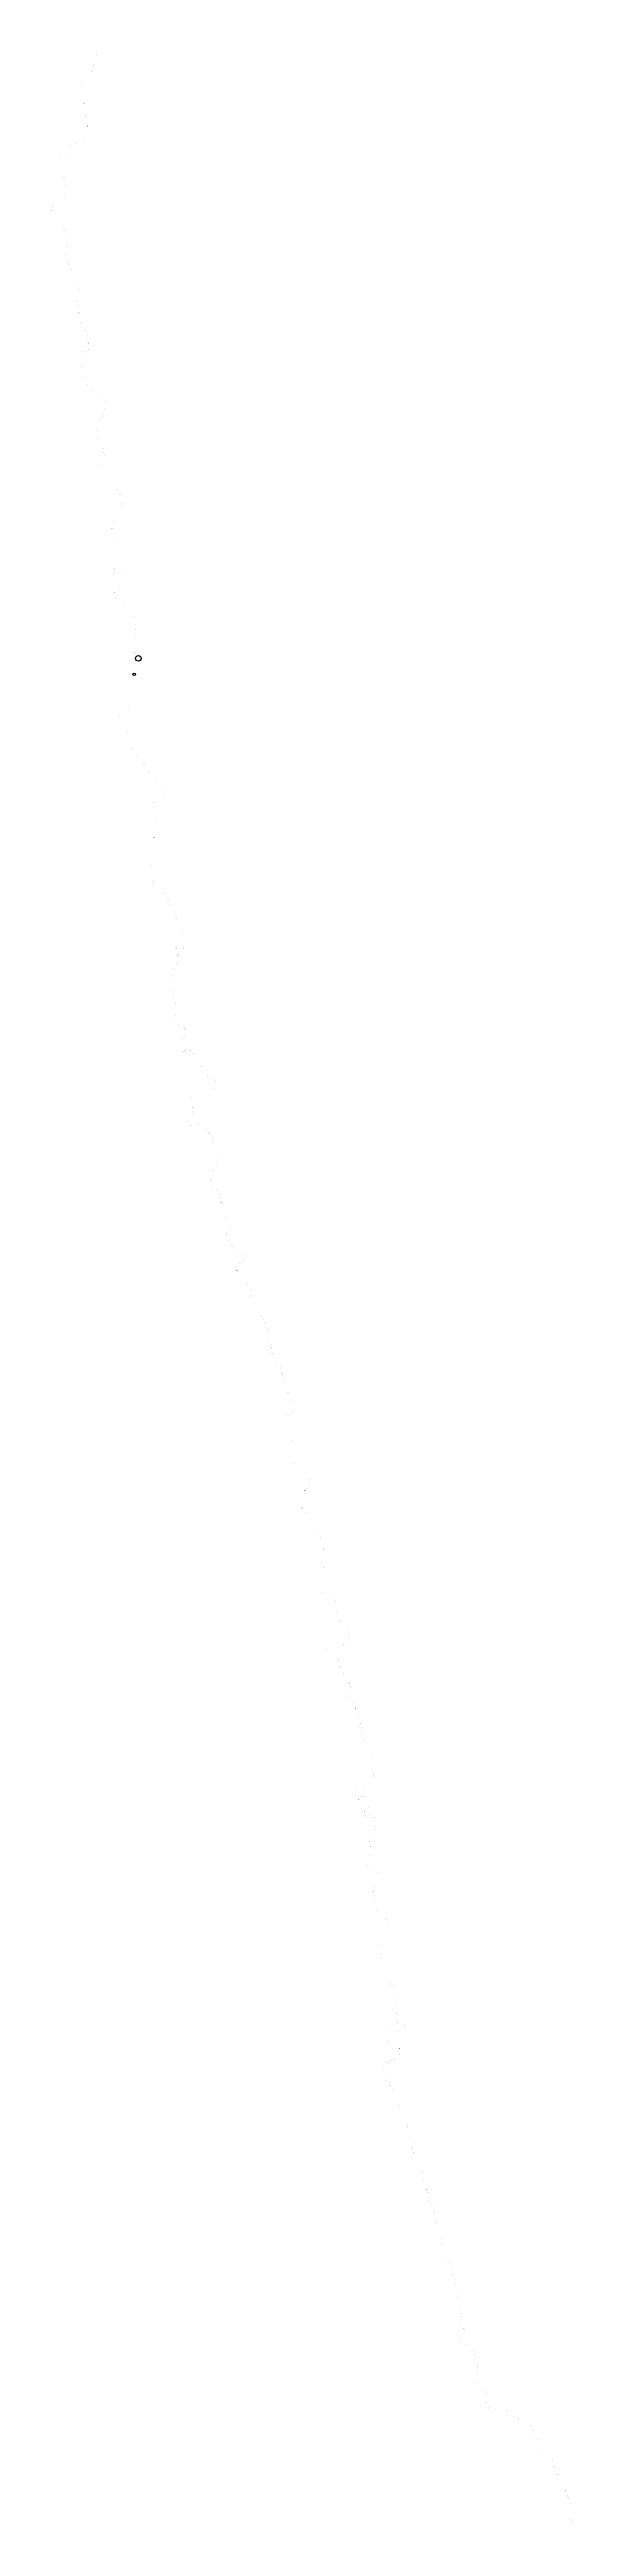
# Model space of a CAD drawing. Header units: metres. Extents: x 254121 to 358116, y 1739230 to 2227325.
import ezdxf

# ---------------------------------------------------------------- set-up
doc = ezdxf.new("R2010")
doc.units = ezdxf.units.M
doc.layers.add('NATURALLY PROTECTED', color=3, linetype='Continuous')
doc.styles.get("Standard").update_dxf_attribs({"font": 'arial.ttf'})

msp = doc.modelspace()

# ---------------------------------------------------------------- linework, layer by layer
for centre, radius in [((270790, 2104198), 253), ((271627, 2107349), 549)]:
    msp.add_circle(centre, radius)
at = {"layer": 'NATURALLY PROTECTED', "const_width": 3, "flags": 128}
for points in [[(263501, 2225941), (263491, 2225867), (263481, 2225818), (263470, 2225755), (263457, 2225695), (263445, 2225646), (263429, 2225588), (263407, 2225506), (263385, 2225428)], [(263491, 2227323), (263519, 2227067), (263515, 2227018), (263514, 2226966), (263510, 2226905), (263508, 2226818), (263515, 2226739), (263520, 2226671), (263526, 2226598), (263531, 2226523), (263533, 2226478)], [(263536, 2226291), (263537, 2226239), (263534, 2226151), (263523, 2226059), (263513, 2226012)], [(261004, 2221976), (260981, 2221947), (260946, 2221920), (260898, 2221897), (260864, 2221878), (260818, 2221863), (260797, 2221857), (260794, 2221857), (260782, 2221856), (260770, 2221856), (260762, 2221855), (260755, 2221856), (260747, 2221859), (260738, 2221859), (260730, 2221855), (260713, 2221848), (260692, 2221842), (260657, 2221833), (260640, 2221826), (260619, 2221814), (260600, 2221799), (260588, 2221783), (260572, 2221747), (260551, 2221711), (260515, 2221637), (260504, 2221589), (260498, 2221525), (260477, 2221463), (260453, 2221422), (260427, 2221359), (260411, 2221304), (260385, 2221251), (260371, 2221212), (260355, 2221151), (260331, 2221066), (260285, 2220918), (260275, 2220896), (260272, 2220866), (260272, 2220842), (260277, 2220816), (260283, 2220795), (260299, 2220759), (260350, 2220628), (260362, 2220574), (260384, 2220505), (260408, 2220426), (260437, 2220330), (260461, 2220246), (260484, 2220151), (260494, 2220096), (260508, 2220023), (260514, 2219973), (260525, 2219842), (260528, 2219749), (260528, 2219693), (260529, 2219631), (260539, 2219513), (260562, 2219394), (260580, 2219305), (260604, 2219174), (260627, 2219087), (260678, 2218938), (260707, 2218850), (260746, 2218733), (260792, 2218589), (260798, 2218564)], [(261215, 2222033), (261195, 2222036), (261164, 2222037), (261124, 2222035)], [(262266, 2222295), (262167, 2222210), (262091, 2222145), (262050, 2222134), (262013, 2222126), (261963, 2222113), (261928, 2222099), (261858, 2222065), (261840, 2222057), (261813, 2222048), (261768, 2222034), (261723, 2222013), (261682, 2221994), (261646, 2221981), (261592, 2221971), (261569, 2221974), (261544, 2221980), (261518, 2221987), (261498, 2221991), (261472, 2221994), (261453, 2221993), (261424, 2221988), (261401, 2221985), (261368, 2221980), (261348, 2221982), (261304, 2221993), (261265, 2222006), (261245, 2222017)], [(262400, 2222652), (262394, 2222639), (262385, 2222617), (262383, 2222611)], [(262463, 2222824), (262457, 2222798), (262457, 2222797)], [(262543, 2223148), (262539, 2223136), (262526, 2223100), (262523, 2223085), (262518, 2223071), (262510, 2223038), (262502, 2223006), (262494, 2222973), (262486, 2222931), (262485, 2222929)], [(262911, 2224106), (262888, 2224049), (262873, 2224006), (262853, 2223938), (262831, 2223879), (262818, 2223825), (262809, 2223782), (262758, 2223715), (262641, 2223563), (262624, 2223538), (262613, 2223517), (262611, 2223511), (262610, 2223504), (262599, 2223441), (262589, 2223403), (262583, 2223375), (262580, 2223351), (262577, 2223324), (262567, 2223249), (262563, 2223234)], [(262963, 2224254), (262955, 2224234), (262943, 2224197), (262926, 2224151), (262926, 2224151)], [(263214, 2224909), (263200, 2224860), (263182, 2224807), (263162, 2224765), (263139, 2224707), (263114, 2224639), (263091, 2224575), (263068, 2224513), (263046, 2224460), (263021, 2224390), (262991, 2224320), (262976, 2224284)], [(263365, 2225373), (263365, 2225372), (263358, 2225342), (263352, 2225312), (263346, 2225288), (263339, 2225261), (263324, 2225217), (263316, 2225185), (263310, 2225167), (263298, 2225130), (263286, 2225098), (263270, 2225055), (263264, 2225038), (263242, 2224996)], [(260836, 2218415), (260848, 2218358), (260876, 2218239), (260905, 2218112), (260922, 2218024), (260945, 2217887), (260955, 2217783), (260965, 2217649), (260969, 2217533), (260968, 2217413), (260978, 2217309), (260991, 2217253), (261003, 2217145), (261015, 2217006), (261011, 2216875), (261011, 2216836)], [(260964, 2215989), (260963, 2215987), (260938, 2215955)], [(261011, 2216790), (261012, 2216737), (260995, 2216619), (260977, 2216522)], [(260899, 2215676), (260904, 2215674), (260909, 2215672), (260916, 2215667), (260929, 2215651), (260950, 2215611), (260955, 2215598)], [(260964, 2215538), (260976, 2215449), (260988, 2215434), (261002, 2215414), (261029, 2215387), (261072, 2215337), (261108, 2215288), (261144, 2215216), (261197, 2215101), (261220, 2215038), (261238, 2214980), (261245, 2214897)], [(261316, 2214613), (261347, 2214538), (261367, 2214463), (261380, 2214365), (261390, 2214323), (261407, 2214263)], [(261431, 2211116), (261408, 2211057), (261377, 2210965), (261371, 2210951)], [(261415, 2214225), (261472, 2213994), (261496, 2213857), (261519, 2213742), (261528, 2213671)], [(261568, 2213274), (261589, 2213213), (261594, 2213196), (261599, 2213165)], [(261652, 2212662), (261653, 2212652), (261651, 2212600), (261651, 2212560), (261653, 2212508), (261656, 2212432), (261659, 2212366), (261663, 2212298), (261665, 2212238), (261664, 2212177), (261661, 2212114), (261658, 2212060), (261653, 2211991), (261646, 2211926), (261639, 2211882), (261635, 2211849)], [(258011, 2208143), (257940, 2207988), (257909, 2207932), (257889, 2207870), (257873, 2207797), (257864, 2207724), (257780, 2207581), (257762, 2207559), (257714, 2207486), (257662, 2207390), (257623, 2207312), (257577, 2207211), (257545, 2207157), (257490, 2207072), (257439, 2206988), (257367, 2206927), (257234, 2206813), (257151, 2206752), (257078, 2206708), (256987, 2206660), (256900, 2206612), (256863, 2206591), (256781, 2206528), (256704, 2206471), (256644, 2206432), (256597, 2206406), (256568, 2206390), (256521, 2206367), (256437, 2206356), (256371, 2206354), (256349, 2206344), (256327, 2206337), (256253, 2206282), (256175, 2206219), (256116, 2206171), (256044, 2206112), (255991, 2206068), (255943, 2206035), (255873, 2206000), (255815, 2205981), (255747, 2205964), (255630, 2205960), (255579, 2205951), (255561, 2205933), (255540, 2205903), (255526, 2205865), (255508, 2205789), (255499, 2205746), (255502, 2205660), (255504, 2205611), (255512, 2205567), (255514, 2205533), (255525, 2205508), (255538, 2205487), (255555, 2205468), (255586, 2205430), (255618, 2205404), (255670, 2205364), (255715, 2205334), (255788, 2205293), (255885, 2205224), (255963, 2205180), (256051, 2205128), (256102, 2205099), (256185, 2205044), (256241, 2204997), (256297, 2204939), (256349, 2204887), (256435, 2204783), (256526, 2204696), (256641, 2204426), (256657, 2204352), (256674, 2204300), (256731, 2204191), (256779, 2204086), (256809, 2203971), (256821, 2203922), (256836, 2203831), (256847, 2203730), (256840, 2203614), (256838, 2203430), (256815, 2203265), (256787, 2203199), (256761, 2203092), (256718, 2202989), (256698, 2202909), (256690, 2202778), (256688, 2202733)], [(259610, 2209099), (259579, 2209063), (259537, 2209021), (259478, 2208977), (259422, 2208935), (259345, 2208893), (259278, 2208854), (259220, 2208828), (259147, 2208804), (259064, 2208781), (259009, 2208770), (258965, 2208767), (258925, 2208777), (258890, 2208773), (258849, 2208773), (258809, 2208773), (258774, 2208769), (258752, 2208759), (258735, 2208749), (258710, 2208725), (258688, 2208707), (258660, 2208683), (258639, 2208666), (258602, 2208644), (258536, 2208612), (258465, 2208581), (258397, 2208552), (258325, 2208522), (258292, 2208509), (258265, 2208494), (258226, 2208462), (258126, 2208375), (258103, 2208344), (258061, 2208265)], [(259891, 2209429), (259818, 2209357), (259742, 2209280), (259696, 2209231)], [(260566, 2209666), (261043, 2210191)], [(256722, 2202536), (256742, 2202505), (256779, 2202456), (256833, 2202392), (256880, 2202346), (256925, 2202302), (256990, 2202256), (257014, 2202236), (257121, 2201915)], [(257145, 2201789), (257153, 2201754), (257162, 2201664), (257198, 2201535), (257254, 2201368), (257296, 2201222), (257335, 2201109), (257348, 2201034), (257356, 2200967)], [(256843, 2197943), (256838, 2197930), (256797, 2197865), (256766, 2197839), (256732, 2197817), (256700, 2197792), (256671, 2197757), (256626, 2197699), (256579, 2197629), (256543, 2197573), (256497, 2197492), (256449, 2197380), (256398, 2197271), (256366, 2197174), (256333, 2197069), (256329, 2197058), (256326, 2197023), (256330, 2196999), (256336, 2196981), (256342, 2196948), (256348, 2196921), (256350, 2196828), (256347, 2196772), (256342, 2196751), (256327, 2196726), (256307, 2196703), (256284, 2196693), (256261, 2196682), (256215, 2196666), (256162, 2196643), (256095, 2196607), (256033, 2196566), (255970, 2196522), (255934, 2196493), (255913, 2196472), (255870, 2196426), (255820, 2196392), (255767, 2196364), (255677, 2196332), (255608, 2196322), (255414, 2196284)], [(257175, 2199323), (257152, 2199217), (257129, 2199117), (257097, 2198975), (257071, 2198803), (257055, 2198682), (257051, 2198572), (257057, 2198471), (257065, 2198420), (257087, 2198372), (257026, 2198140)], [(257285, 2199960), (257282, 2199953), (257267, 2199894), (257249, 2199763), (257243, 2199689)], [(257356, 2200509), (257357, 2200500), (257363, 2200414), (257361, 2200359), (257349, 2200302), (257345, 2200258), (257351, 2200213), (257339, 2200106)], [(257370, 2200855), (257378, 2200797), (257373, 2200783), (257368, 2200749), (257364, 2200709), (257357, 2200667)], [(254402, 2195138), (254397, 2195137), (254380, 2195140), (254361, 2195143), (254341, 2195143), (254320, 2195140), (254300, 2195135), (254286, 2195123), (254279, 2195112), (254269, 2195100), (254262, 2195089), (254260, 2195079), (254266, 2195031), (254266, 2194997), (254257, 2194961), (254242, 2194929), (254210, 2194871), (254209, 2194869)], [(254528, 2195817), (254525, 2195814), (254502, 2195719), (254479, 2195675), (254442, 2195621), (254432, 2195588), (254430, 2195568), (254434, 2195548), (254446, 2195532), (254459, 2195518), (254460, 2195502), (254461, 2195483), (254462, 2195449), (254467, 2195406), (254477, 2195359), (254484, 2195322)], [(254920, 2196402), (254816, 2196362), (254748, 2196337), (254693, 2196314), (254662, 2196291), (254635, 2196268)], [(255291, 2193792), (255298, 2193787), (255322, 2193766), (255337, 2193744), (255340, 2193722), (255330, 2193691), (255310, 2193654), (255297, 2193621), (255294, 2193595), (255295, 2193555), (255298, 2193539), (255299, 2193538), (255318, 2193514), (255336, 2193494), (255359, 2193476), (255429, 2193426), (255565, 2193344), (255679, 2193283), (255770, 2193246), (255894, 2193192), (256057, 2193151), (256131, 2193129), (256199, 2193092), (256379, 2193013), (256452, 2192966), (256472, 2192943), (256508, 2192822), (256508, 2192822), (256508, 2192822), (256508, 2192822), (256508, 2192822), (256508, 2192822), (256501, 2192809), (256495, 2192780), (256498, 2192759), (256518, 2192725), (256542, 2192694), (256608, 2192616), (256692, 2192524), (256820, 2192367), (256999, 2192117), (257175, 2191864), (257348, 2191562), (257432, 2191343), (257510, 2191079)], [(257560, 2186848), (257540, 2186800), (257505, 2186705), (257469, 2186623), (257453, 2186572)], [(257816, 2189673), (257809, 2189641), (257793, 2189547), (257765, 2189444), (257739, 2189347), (257728, 2189234), (257718, 2189120), (257712, 2189020), (257705, 2188922), (257706, 2188837), (257703, 2188718), (257707, 2188658), (257714, 2188585), (257726, 2188496), (257755, 2188357), (257775, 2188253), (257792, 2188145), (257805, 2188042), (257810, 2187924), (257804, 2187840), (257792, 2187707), (257774, 2187601), (257754, 2187489), (257727, 2187362), (257698, 2187241), (257673, 2187146), (257640, 2187033), (257639, 2187031)], [(257732, 2190390), (257863, 2189969)], [(257625, 2185484), (257644, 2185443), (257652, 2185396), (257659, 2185343), (257658, 2185308), (257649, 2185266), (257656, 2185251), (257670, 2185226), (257686, 2185209), (257710, 2185187), (257720, 2185174), (257736, 2185144), (257748, 2185099), (257775, 2185076), (257791, 2185067), (257805, 2185052), (257819, 2185033), (257828, 2185009), (257839, 2184966), (257849, 2184914), (257882, 2184820), (257910, 2184739), (257918, 2184700), (257922, 2184671), (257932, 2184649), (257936, 2184628), (257946, 2184599), (257956, 2184572), (257962, 2184527), (257988, 2184481), (257998, 2184466), (258013, 2184450), (258034, 2184429), (258051, 2184415), (258068, 2184395), (258076, 2184388), (258092, 2184370), (258099, 2184362), (258117, 2184330), (258132, 2184309), (258156, 2184279), (258181, 2184234), (258234, 2184164), (258264, 2184124), (258285, 2184090), (258301, 2184066), (258313, 2184049), (258328, 2184035), (258380, 2183998), (258380, 2183975), (258382, 2183139)], [(259280, 2181862), (259291, 2181853), (259322, 2181821), (259362, 2181760), (259392, 2181717), (259472, 2181582), (259547, 2181456), (259626, 2181315), (259696, 2181185), (259765, 2181048), (259818, 2180919), (259865, 2180787), (259906, 2180646), (259937, 2180539), (259969, 2180400), (259999, 2180258), (260020, 2180113), (260033, 2180038), (260044, 2179964)], [(259609, 2178094), (259603, 2178062), (259588, 2178015), (259580, 2177967), (259564, 2177879), (259554, 2177844), (259554, 2177814), (259561, 2177792), (259566, 2177772), (259577, 2177752), (259585, 2177738), (259590, 2177708), (259590, 2177677), (259588, 2177642), (259589, 2177609), (259584, 2177560), (259581, 2177525), (259580, 2177479), (259581, 2177450), (259585, 2177414), (259591, 2177383), (259599, 2177364), (259591, 2177328), (259590, 2177305), (259595, 2177282), (259597, 2177251), (259597, 2177245)], [(259606, 2177162), (259603, 2177173), (259602, 2177183)], [(260042, 2179623), (260040, 2179561), (260032, 2179488), (260044, 2179322), (260049, 2179293), (259986, 2178946), (259891, 2178761), (259847, 2178650), (259798, 2178557), (259759, 2178489), (259716, 2178430), (259687, 2178372), (259685, 2178368)], [(259783, 2176789), (259795, 2176775), (259818, 2176755), (259846, 2176696), (259846, 2176668)], [(259909, 2176313), (259907, 2176291), (259897, 2176242), (259887, 2176189), (259878, 2176140), (259865, 2176096), (259862, 2176089), (259863, 2176079), (259866, 2176068), (259881, 2176035), (259884, 2176023), (259893, 2175998), (259899, 2175957), (259908, 2175912), (259913, 2175878), (259917, 2175860), (259927, 2175830), (259932, 2175816), (259947, 2175782), (259961, 2175748), (259969, 2175717), (259978, 2175678), (259988, 2175616), (259997, 2175558), (260003, 2175536), (260006, 2175520), (260009, 2175507), (260016, 2175475), (260026, 2175372), (260027, 2175310), (260028, 2175251), (260023, 2175210), (260018, 2175166), (260019, 2175129), (260017, 2175069), (260015, 2175011), (260013, 2174964), (260011, 2174924), (260007, 2174865), (260004, 2174809), (260007, 2174774), (260012, 2174729), (260022, 2174671), (260033, 2174611), (260033, 2174608)], [(260202, 2173933), (260218, 2173895), (260227, 2173863), (260240, 2173825), (260251, 2173788), (260262, 2173752), (260271, 2173728), (260274, 2173720), (260280, 2173704), (260291, 2173671), (260301, 2173640), (260307, 2173621), (260315, 2173596), (260323, 2173569), (260332, 2173544), (260338, 2173517), (260344, 2173494), (260348, 2173475), (260360, 2173442), (260368, 2173413), (260374, 2173393), (260382, 2173367), (260391, 2173337), (260401, 2173306), (260411, 2173278), (260421, 2173251), (260432, 2173226), (260443, 2173199), (260451, 2173182), (260462, 2173157), (260473, 2173140), (260494, 2173094), (260519, 2173050), (260539, 2173015), (260548, 2173005), (260562, 2172980), (260571, 2172963), (260587, 2172933), (260601, 2172910), (260617, 2172881), (260626, 2172863), (260636, 2172844), (260653, 2172809), (260669, 2172777), (260682, 2172751), (260699, 2172720), (260708, 2172701), (260724, 2172672), (260731, 2172657), (260735, 2172648), (260744, 2172630), (260756, 2172606), (260767, 2172585), (260781, 2172557), (260791, 2172537), (260802, 2172512), (260819, 2172479), (260828, 2172455), (260836, 2172440), (260845, 2172418), (260853, 2172403), (260866, 2172378), (260879, 2172346), (260893, 2172318), (260907, 2172288), (260923, 2172257), (260939, 2172226), (260952, 2172199), (260967, 2172174), (260985, 2172139), (260999, 2172111), (261011, 2172088), (261030, 2172056), (261047, 2172026), (261066, 2172001), (261080, 2171979), (261095, 2171952), (261170, 2171840), (261211, 2171786), (261276, 2171682), (261315, 2171627), (261358, 2171569), (261422, 2171474), (261479, 2171392), (261536, 2171302), (261579, 2171201), (261640, 2171048), (261661, 2170973), (261670, 2170941)], [(261285, 2167893), (261274, 2167890), (261243, 2167879), (261228, 2167875), (261219, 2167873), (261210, 2167872), (261183, 2167870), (261169, 2167869), (261155, 2167871), (261137, 2167875), (261124, 2167878), (261115, 2167883), (261108, 2167888), (261104, 2167896), (261102, 2167905), (261102, 2167913), (261101, 2167923), (261099, 2167931), (261093, 2167939), (261086, 2167941), (261078, 2167944), (261068, 2167942), (261057, 2167942), (261046, 2167945), (261036, 2167952), (261023, 2167963), (261010, 2167972), (260997, 2167977), (260985, 2167980), (260976, 2167985), (260971, 2167991), (260965, 2167994), (260957, 2167997), (260947, 2168000), (260938, 2168005), (260932, 2168012), (260929, 2168018), (260922, 2168027), (260915, 2168035), (260907, 2168040), (260887, 2168045), (260870, 2168047), (260854, 2168047), (260835, 2168042), (260819, 2168036), (260804, 2168028), (260783, 2168013), (260766, 2168003), (260747, 2167995), (260726, 2167989), (260700, 2167983), (260684, 2167976), (260669, 2167971), (260660, 2167966), (260643, 2167963), (260633, 2167966), (260618, 2167971), (260604, 2167977), (260592, 2167981), (260577, 2167985), (260563, 2167987), (260551, 2167987), (260537, 2167986), (260521, 2167984), (260497, 2167980), (260476, 2167976), (260463, 2167972), (260457, 2167965), (260453, 2167959), (260444, 2167944), (260437, 2167930), (260432, 2167923), (260428, 2167920), (260424, 2167915), (260419, 2167911), (260417, 2167907), (260415, 2167903), (260413, 2167896), (260411, 2167885), (260406, 2167859), (260404, 2167848), (260404, 2167835), (260404, 2167822), (260405, 2167813), (260409, 2167787), (260415, 2167747), (260416, 2167731), (260418, 2167708), (260417, 2167690), (260412, 2167668), (260394, 2167596), (260382, 2167553), (260377, 2167532), (260372, 2167517), (260369, 2167500), (260369, 2167490), (260371, 2167478), (260384, 2167437), (260398, 2167400), (260415, 2167369), (260432, 2167343), (260453, 2167317), (260474, 2167292), (260490, 2167260), (260497, 2167225), (260505, 2167176), (260512, 2167127), (260536, 2167007)], [(261701, 2170849), (261716, 2170810), (261734, 2170773), (261747, 2170740), (261764, 2170703), (261782, 2170663), (261793, 2170642), (261805, 2170615), (261820, 2170584), (261833, 2170551), (261846, 2170517), (261860, 2170477), (261873, 2170445), (261885, 2170410), (261898, 2170377), (261912, 2170332), (261920, 2170304), (261925, 2170280), (261936, 2170248), (261944, 2170222), (261949, 2170197), (261954, 2170176), (261959, 2170149), (261963, 2170127), (261963, 2170123)], [(261944, 2168879), (262039, 2168219), (262029, 2168206), (262022, 2168195), (262006, 2168172), (261998, 2168162), (261987, 2168149), (261974, 2168136), (261965, 2168129), (261951, 2168118), (261942, 2168109), (261936, 2168102), (261929, 2168098), (261921, 2168093), (261908, 2168086), (261895, 2168079), (261876, 2168069), (261863, 2168062), (261854, 2168056), (261841, 2168046), (261826, 2168035), (261816, 2168028), (261809, 2168022), (261804, 2168018)], [(262006, 2169633), (262007, 2169601), (262004, 2169568), (262002, 2169518), (261994, 2169458), (261982, 2169387), (261968, 2169322), (261942, 2169251)], [(260565, 2166803), (260563, 2166731), (260563, 2166681), (260560, 2166633), (260550, 2166594), (260527, 2166528), (260495, 2166435), (260481, 2166388), (260474, 2166356), (260464, 2166306), (260448, 2166220), (260435, 2166129), (260421, 2166070), (260412, 2166026), (260405, 2165985), (260403, 2165962), (260401, 2165932), (260403, 2165912), (260403, 2165885), (260408, 2165859), (260413, 2165821), (260421, 2165788), (260427, 2165765), (260430, 2165745), (260435, 2165723), (260438, 2165691), (260445, 2165644), (260452, 2165604), (260452, 2165604)], [(260547, 2166952), (260548, 2166949), (260555, 2166917), (260559, 2166871)], [(260755, 2165079), (260814, 2164976), (260821, 2164939), (260826, 2164860), (260827, 2164811)], [(260793, 2164658), (260800, 2164635), (260801, 2164626), (260797, 2164586), (260789, 2164516), (260784, 2164448), (260784, 2164403), (260785, 2164377), (260789, 2164357), (260794, 2164325), (260799, 2164299), (260808, 2164269), (260815, 2164241), (260825, 2164212), (260844, 2164180), (260866, 2164139), (260886, 2164097), (260914, 2164046), (260941, 2163989), (260955, 2163956), (260963, 2163929), (260970, 2163907), (260978, 2163874), (260985, 2163843), (260988, 2163809), (260991, 2163777), (260995, 2163725), (260997, 2163671), (260997, 2163632), (260999, 2163573), (260998, 2163529), (261000, 2163499), (261005, 2163463), (261014, 2163416), (261017, 2163401), (261021, 2163376), (261026, 2163343), (261031, 2163299), (261034, 2163262), (261035, 2163225), (261034, 2163179), (261031, 2163133), (261031, 2163091), (261028, 2163041), (261029, 2163016), (261030, 2162991), (261030, 2162960), (261019, 2162940), (261014, 2162928), (261005, 2162918), (260995, 2162909), (260984, 2162900), (260976, 2162894), (260967, 2162890), (260961, 2162889), (260956, 2162889), (260950, 2162889), (260948, 2162887), (260946, 2162883), (260946, 2162877), (260947, 2162866)], [(261016, 2162455), (261011, 2162450), (261004, 2162442), (260995, 2162431), (260993, 2162424), (260993, 2162415), (260995, 2162405), (260996, 2162398), (260995, 2162389), (260993, 2162379), (260989, 2162371), (260987, 2162363), (260986, 2162357), (260985, 2162351), (260985, 2162343), (260984, 2162330), (260982, 2162321), (260981, 2162319)], [(260985, 2162775), (260985, 2162774), (260989, 2162772), (260994, 2162771), (260998, 2162772), (261005, 2162772), (261014, 2162772), (261022, 2162770), (261030, 2162765), (261036, 2162760), (261039, 2162756), (261041, 2162752), (261045, 2162747), (261047, 2162743), (261049, 2162740), (261052, 2162739), (261057, 2162738), (261066, 2162739), (261074, 2162741), (261084, 2162742), (261091, 2162741), (261098, 2162738), (261104, 2162736), (261109, 2162735), (261114, 2162732), (261121, 2162725), (261127, 2162718), (261130, 2162715), (261134, 2162709), (261138, 2162705), (261139, 2162697), (261136, 2162693), (261134, 2162687), (261131, 2162680)], [(261530, 2161546), (261530, 2161547), (261535, 2161549), (261540, 2161549), (261545, 2161549), (261552, 2161547), (261559, 2161543), (261569, 2161534), (261577, 2161524), (261584, 2161503), (261596, 2161472), (261609, 2161440), (261623, 2161411), (261634, 2161394), (261646, 2161376)], [(262048, 2160662), (262045, 2160676), (262052, 2160687), (262066, 2160703), (262095, 2160726), (262121, 2160743), (262149, 2160755), (262177, 2160772), (262200, 2160782), (262219, 2160786), (262235, 2160784), (262591, 2160471), (262591, 2160471), (262591, 2160471), (262591, 2160471), (262591, 2160471), (262591, 2160471), (262591, 2160471), (262586, 2160452), (262589, 2160428), (262594, 2160414), (262601, 2160399), (262606, 2160390), (262614, 2160373), (262620, 2160365), (262624, 2160355), (262625, 2160347), (262624, 2160320), (262630, 2160283), (262641, 2160224), (262652, 2160196), (262665, 2160181), (262677, 2160165), (262683, 2160151), (262687, 2160133), (262687, 2160111), (262699, 2160084), (262715, 2160069), (262727, 2160051), (262738, 2160031), (262744, 2160015), (262749, 2159994), (262746, 2159972), (262749, 2159952), (262759, 2159931), (262765, 2159915), (262770, 2159904), (262783, 2159879), (262801, 2159843), (262825, 2159793), (262849, 2159740), (262865, 2159710), (262881, 2159684), (262914, 2159641), (262931, 2159619), (262951, 2159596), (262965, 2159580), (262983, 2159563), (263003, 2159549), (263035, 2159526), (263055, 2159513), (263089, 2159494), (263111, 2159484), (263127, 2159476), (263144, 2159471), (263172, 2159464), (263196, 2159454), (263225, 2159438), (263245, 2159424), (263283, 2159388), (263341, 2159339), (263394, 2159298), (263437, 2159263), (263473, 2159241), (263518, 2159209), (263570, 2159174), (263600, 2159160), (263632, 2159145), (263659, 2159121), (263693, 2159087), (263711, 2159075), (263777, 2159027), (263857, 2158971), (263976, 2158890), (264090, 2158814), (264154, 2158766), (264219, 2158719), (264275, 2158689), (264340, 2158647), (264373, 2158625), (264403, 2158604), (264439, 2158583), (264506, 2158545), (264554, 2158519), (264613, 2158486), (264699, 2158440), (264749, 2158418), (264802, 2158401), (264830, 2158394), (264868, 2158376), (264926, 2158345), (264979, 2158311), (265028, 2158286), (265080, 2158261), (265043, 2157936), (264791, 2155763), (264751, 2155417), (264715, 2155380), (264655, 2155307), (264545, 2155159), (264379, 2154936), (264242, 2154744), (264140, 2154610), (264055, 2154506), (264001, 2154444), (263945, 2154388), (263885, 2154334), (263814, 2154280), (263753, 2154240), (263679, 2154192), (263622, 2154158), (263615, 2154155)], [(263353, 2152777), (263384, 2152722), (263437, 2152642), (263463, 2152602), (263509, 2152514), (263552, 2152452), (263578, 2152404), (263584, 2152390), (263609, 2152334), (263632, 2152286), (263653, 2152235), (263687, 2152149), (263719, 2152063), (263760, 2151891), (263805, 2151778), (263853, 2151634), (263894, 2151487), (263939, 2151370), (263980, 2151223)], [(264038, 2151022), (264077, 2150885), (264121, 2150726)], [(264606, 2149068), (264612, 2149045), (264656, 2148860), (264706, 2148703), (264738, 2148623), (264772, 2148554), (264791, 2148516), (264798, 2148485), (264804, 2148438), (264797, 2148381), (264793, 2148343), (264794, 2148297), (264792, 2148242), (264800, 2148192), (264810, 2148096), (264806, 2148024), (264803, 2147962), (264813, 2147869), (264812, 2147822), (264820, 2147770), (264830, 2147680), (264831, 2147587), (264858, 2147471), (264882, 2147387)], [(264488, 2144201), (264490, 2144178), (264496, 2144126), (264498, 2144102)], [(264990, 2146018), (264966, 2145640), (264938, 2145615), (264905, 2145565), (264876, 2145507), (264857, 2145432), (264822, 2145321), (264772, 2145183), (264736, 2145060), (264701, 2144973)], [(265667, 2142678), (265670, 2142675), (265707, 2142626), (265778, 2142521), (265837, 2142434), (265887, 2142358), (265949, 2142250), (265998, 2142178), (266047, 2142100), (266087, 2142048), (266359, 2141586), (266402, 2141469), (266438, 2141399), (266491, 2141311), (266547, 2141235), (266602, 2141150), (266650, 2141106), (266691, 2141072), (266773, 2141006), (266857, 2140942), (266925, 2140890), (266967, 2140855), (267347, 2140540), (267373, 2140509), (267421, 2140475), (267484, 2140430), (267517, 2140406), (267552, 2140382), (267608, 2140336), (267649, 2140296), (267690, 2140255), (267726, 2140211), (267788, 2140142), (267858, 2140054), (267898, 2140007), (268046, 2139788), (268165, 2139607), (268303, 2139360), (268364, 2139267), (268443, 2139167), (268493, 2139099), (268580, 2139001), (268657, 2138904), (268710, 2138826), (268053, 2136621)], [(266568, 2133177), (266583, 2133166), (266605, 2133146), (266616, 2133127), (266619, 2133102), (266619, 2133062), (266627, 2133018), (266646, 2132966), (266669, 2132932), (266704, 2132897), (266722, 2132872), (266730, 2132838), (266736, 2132808)], [(267183, 2135157), (267185, 2135115), (267182, 2134993), (267184, 2134859), (267181, 2134728), (267181, 2134588), (267172, 2134491), (267157, 2134363), (267134, 2134261), (267102, 2134175), (267086, 2134145), (267083, 2134130), (267081, 2134097), (267068, 2134037), (267068, 2134022), (267075, 2133988), (267093, 2133949), (267100, 2133924), (267104, 2133888), (267107, 2133803), (267104, 2133670), (267101, 2133546), (267101, 2133490), (267095, 2133444), (267083, 2133395), (267066, 2133360), (267017, 2133290), (266977, 2133251), (266949, 2133230), (266925, 2133220), (266902, 2133222), (266889, 2133231), (266870, 2133236), (266841, 2133231), (266839, 2133238), (266807, 2133237), (266781, 2133239), (266781, 2133229)], [(266607, 2128699), (266577, 2128689), (266559, 2128679), (266544, 2128659), (266528, 2128632), (266523, 2128617)], [(267040, 2131211), (267009, 2131159), (266959, 2131098), (266937, 2131081), (266915, 2131076), (266893, 2131082), (266882, 2131086)], [(267006, 2132107), (267026, 2132117), (267036, 2132118), (267050, 2132114), (267062, 2132104), (267068, 2132090), (267073, 2132058), (267078, 2132007), (267084, 2131991), (267094, 2131980), (267102, 2131962), (267109, 2131940)], [(267141, 2131857), (267142, 2131855), (267142, 2131838), (267138, 2131820), (267136, 2131804), (267139, 2131798), (267150, 2131793), (267163, 2131795), (267185, 2131812), (267210, 2131820), (267226, 2131818), (267236, 2131811), (267246, 2131797), (267252, 2131779), (267257, 2131740), (267258, 2131699), (267253, 2131672), (267243, 2131657), (267231, 2131648), (267218, 2131645), (267208, 2131645), (267196, 2131644), (267180, 2131637), (267164, 2131632), (267153, 2131629), (267137, 2131630), (267123, 2131633), (267114, 2131636)], [(266970, 2124491), (266948, 2124479), (266933, 2124464), (266909, 2124419), (266882, 2124371), (266875, 2124334), (266872, 2124298), (266859, 2124250), (266844, 2124224), (266838, 2124197), (266834, 2124114), (266828, 2124061), (266809, 2124017), (266786, 2123953), (266780, 2123905)], [(266860, 2125171), (266894, 2125168), (266940, 2125162), (266980, 2125149), (267019, 2125130), (267056, 2125100), (267106, 2125049), (267151, 2124978)], [(267226, 2124761), (267230, 2124689), (267205, 2124598), (267182, 2124544), (267158, 2124517), (267146, 2124508), (267133, 2124503), (267111, 2124504)], [(267146, 2123737), (267156, 2123745), (267172, 2123744), (267187, 2123733), (267200, 2123729), (267231, 2123730), (267248, 2123741), (267270, 2123760), (267292, 2123777), (267328, 2123801), (267355, 2123809), (267393, 2123811), (267418, 2123803), (267451, 2123791), (267480, 2123774), (267504, 2123747), (267523, 2123713), (267524, 2123711)], [(268035, 2123953), (268348, 2123948)], [(266789, 2120420), (266835, 2120402), (266888, 2120361), (266965, 2120274), (266990, 2120207), (267001, 2120126), (266994, 2120062), (266974, 2120003), (266960, 2119980), (266941, 2119967), (266939, 2119967)], [(266877, 2119778), (266877, 2119778), (266897, 2119774), (266916, 2119760), (266947, 2119719), (266980, 2119648), (266994, 2119611), (267001, 2119571), (267004, 2119509), (266998, 2119470), (266990, 2119421), (266993, 2119403), (267007, 2119385), (267068, 2119345), (267174, 2119282), (267241, 2119217), (267304, 2119128), (267383, 2118998), (267428, 2118920), (267456, 2118855), (267472, 2118763), (267484, 2118683), (267487, 2118564), (267481, 2118450), (267471, 2118374), (267440, 2118312), (267420, 2118286), (267396, 2118273), (267379, 2118257), (267360, 2118226), (267335, 2118174), (267313, 2118102)], [(267384, 2120926), (267382, 2120922), (267372, 2120868), (267358, 2120831)], [(268140, 2121613), (268139, 2121611), (268098, 2121403), (268055, 2121334), (268001, 2121308), (267910, 2121292), (267904, 2121291), (267791, 2121249), (267738, 2121220)], [(268274, 2122738), (268258, 2122549), (268257, 2122221), (268248, 2122166)], [(267284, 2116749), (267257, 2116743), (267232, 2116730)], [(268199, 2117922), (268221, 2117937), (268248, 2117961), (268283, 2117980), (268333, 2118005), (268378, 2118020), (268405, 2118026), (268436, 2118023), (268474, 2118021), (268493, 2118009), (268502, 2117996), (268503, 2117971), (268498, 2117903), (268501, 2117876), (268506, 2117866), (268519, 2117859), (268534, 2117858), (268577, 2117860), (268590, 2117860), (268645, 2117862), (268727, 2117858), (268842, 2117846), (268997, 2117736), (269174, 2117595)], [(270066, 2116531), (270212, 2116268), (270365, 2116014), (270486, 2115835), (270597, 2115660), (270677, 2115442)], [(271066, 2114138), (271082, 2114056), (271106, 2113906), (271148, 2113694)], [(270721, 2108735), (270719, 2108723), (270722, 2108713), (270726, 2108698), (270739, 2108687), (270770, 2108666), (270786, 2108655), (270808, 2108633), (270824, 2108620), (270842, 2108610), (270852, 2108600), (270866, 2108589), (270876, 2108589), (270890, 2108593), (270904, 2108590), (270919, 2108579), (270925, 2108567), (270933, 2108532), (270960, 2108478), (270979, 2108447), (270990, 2108415), (271001, 2108363), (271001, 2108363), (271002, 2108332), (270998, 2108318), (270990, 2108312), (270973, 2108302), (270960, 2108297), (270942, 2108296), (270926, 2108292)], [(271179, 2111593), (271176, 2111587), (271168, 2111558), (271163, 2111518), (271174, 2111430), (271175, 2111367), (271167, 2111329)], [(271267, 2113213), (271274, 2113189), (271300, 2113060), (271338, 2112901)], [(271963, 2104977), (271930, 2104933), (271886, 2104891), (271800, 2104780), (271722, 2104713), (271628, 2104626), (271599, 2104599), (271501, 2104532), (271424, 2104476), (271391, 2104448), (271306, 2104397), (271243, 2104355), (271164, 2104308), (271109, 2104283), (271060, 2104254), (270986, 2104221), (270983, 2104220)], [(272298, 2107669), (272297, 2107649), (272302, 2107603), (272329, 2107532), (272310, 2107509), (272299, 2107494), (272284, 2107473), (272281, 2107455), (272285, 2107437), (272297, 2107410), (272316, 2107350), (272337, 2107306), (272354, 2107275), (272380, 2107220), (272426, 2107142), (272446, 2107103), (272482, 2107012), (272486, 2106985), (272481, 2106963), (272478, 2106958), (272448, 2106924), (272434, 2106876), (272437, 2106794), (272445, 2106741), (272472, 2106623), (272482, 2106575), (272487, 2106534)], [(267860, 2096037), (267884, 2096074), (267940, 2096153), (267945, 2096158)], [(269199, 2097291), (269200, 2097292), (269212, 2097299), (269229, 2097299), (269402, 2097246), (269493, 2097215), (269581, 2097186), (269662, 2097156), (269696, 2097141), (269736, 2097121), (269885, 2097043), (269908, 2097034), (269928, 2097010)], [(269179, 2090572), (269205, 2090549), (269192, 2090479), (269167, 2090410), (269130, 2090366), (269107, 2090329), (269110, 2090326), (269116, 2090328), (269147, 2090364), (269190, 2090393), (269212, 2090396), (269231, 2090400), (269255, 2090421), (269270, 2090439), (269276, 2090472), (269292, 2090504), (269382, 2090592), (269412, 2090609), (269434, 2090616), (269474, 2090617), (269521, 2090604), (269577, 2090603), (269622, 2090615), (269635, 2090597), (277166, 2080407), (277159, 2080409), (277152, 2080410), (277139, 2080412), (277126, 2080412), (277113, 2080414), (277096, 2080414), (277082, 2080412), (277066, 2080410), (277052, 2080410), (277042, 2080411), (277029, 2080413), (277011, 2080415), (276994, 2080418), (276981, 2080422), (276956, 2080428), (276940, 2080434), (276928, 2080438), (276914, 2080444), (276898, 2080450), (276889, 2080454), (276881, 2080461), (276865, 2080474), (276854, 2080488), (276849, 2080495), (276840, 2080508), (276832, 2080524)], [(269908, 2092724), (269915, 2092713), (269914, 2092694), (269906, 2092687), (269911, 2092681), (269902, 2092671), (269910, 2092663), (269908, 2092660), (269914, 2092655), (269911, 2092645), (269918, 2092639), (269919, 2092629), (269912, 2092614), (269891, 2092598), (269866, 2092590), (269842, 2092591), (269822, 2092587), (269794, 2092571), (269769, 2092556), (269733, 2092511), (269697, 2092489), (269654, 2092477), (269583, 2092469), (269534, 2092468), (269483, 2092497), (269474, 2092506), (269465, 2092514), (269427, 2092533), (269424, 2092536)], [(274965, 2079569), (274962, 2079555), (274958, 2079540), (274954, 2079520), (274952, 2079498), (274948, 2079488), (274947, 2079481), (274947, 2079473), (274946, 2079460), (274945, 2079445), (274944, 2079433), (274942, 2079420), (274939, 2079406), (274935, 2079394), (274931, 2079382), (274926, 2079367), (274924, 2079353), (274924, 2079341), (274926, 2079325), (274928, 2079314), (274927, 2079303), (274926, 2079289), (274923, 2079273), (274920, 2079261), (274913, 2079244), (274909, 2079234), (274905, 2079218), (274901, 2079205), (274897, 2079190), (274892, 2079169), (274888, 2079142), (274882, 2079101), (274878, 2079065), (274868, 2078997), (274864, 2078946), (274864, 2078946), (274864, 2078935), (274864, 2078935), (274864, 2078935), (274865, 2078927), (274864, 2078914), (274863, 2078902), (274863, 2078891), (274862, 2078878), (274860, 2078859), (274859, 2078832), (274857, 2078803), (274855, 2078774), (274853, 2078757), (274851, 2078736), (274850, 2078711), (274851, 2078690), (274850, 2078666), (274847, 2078642), (274846, 2078624), (274847, 2078609), (274846, 2078592), (274846, 2078573), (274845, 2078541), (274845, 2078504), (274845, 2078473)], [(276703, 2080505), (276688, 2080496), (276661, 2080478), (276629, 2080454), (276603, 2080436), (276569, 2080413), (276554, 2080402), (276550, 2080396), (276547, 2080388), (276542, 2080380), (276534, 2080370), (276524, 2080359), (276511, 2080347), (276494, 2080331), (276477, 2080315), (276463, 2080302), (276459, 2080296), (276451, 2080287), (276442, 2080276), (276434, 2080265), (276429, 2080256), (276422, 2080248), (276415, 2080243), (276403, 2080237), (276383, 2080232), (276353, 2080226), (276335, 2080225), (276320, 2080225), (276304, 2080224), (276283, 2080224), (276254, 2080225), (276225, 2080228), (276206, 2080229), (276172, 2080226), (276133, 2080225), (276073, 2080223), (276011, 2080225), (275991, 2080226), (275955, 2080228), (275914, 2080230), (275899, 2080232), (275872, 2080231), (275852, 2080232), (275822, 2080244), (275796, 2080259), (275764, 2080276), (275737, 2080291), (275709, 2080309), (275690, 2080323), (275673, 2080338), (275659, 2080348), (275641, 2080363), (275629, 2080375), (275620, 2080387), (275615, 2080395), (275607, 2080430), (275606, 2080449), (275609, 2080480), (275607, 2080493), (275601, 2080506), (275590, 2080517), (275559, 2080529), (275534, 2080535), (275515, 2080538), (275497, 2080534), (275472, 2080519), (275448, 2080504), (275436, 2080494), (275432, 2080489), (275426, 2080477), (275413, 2080452), (275408, 2080444), (275405, 2080437), (275401, 2080427), (275398, 2080408), (275392, 2080383), (275386, 2080360), (275380, 2080342), (275376, 2080318), (275373, 2080297), (275370, 2080281), (275364, 2080261), (275359, 2080249), (275354, 2080235), (275346, 2080221), (275337, 2080209), (275330, 2080200), (275326, 2080192), (275322, 2080182), (275320, 2080172), (275319, 2080159), (275318, 2080149), (275316, 2080141), (275316, 2080131), (275316, 2080118), (275317, 2080093), (275317, 2080073), (275316, 2080054), (275313, 2080028), (275311, 2080007), (275308, 2079982), (275307, 2079974), (275301, 2079945), (275292, 2079920), (275287, 2079908), (275277, 2079880), (275269, 2079858), (275266, 2079846), (275263, 2079831), (275261, 2079809), (275256, 2079789), (275251, 2079777), (275246, 2079769), (275239, 2079762), (275228, 2079753), (275216, 2079743), (275204, 2079733), (275185, 2079715), (275166, 2079700), (275162, 2079697), (275147, 2079687), (275128, 2079675), (275127, 2079675)], [(275064, 2075320), (275063, 2075301), (275055, 2075234), (275052, 2075229), (275048, 2075223), (275045, 2075216), (275040, 2075210), (275034, 2075202), (275027, 2075197), (275018, 2075197), (275015, 2075195), (275013, 2075192), (275011, 2075187), (275007, 2075179), (275004, 2075172), (275001, 2075164), (275000, 2075159), (274999, 2075151), (274998, 2075143), (274998, 2075134), (275000, 2075117), (275004, 2075111), (274999, 2075079), (274996, 2075064), (274992, 2075043), (274991, 2075021), (274990, 2075009), (274989, 2074992), (274987, 2074982), (274986, 2074968), (274983, 2074948), (274980, 2074924), (274977, 2074905), (274976, 2074887), (274974, 2074862), (274971, 2074843), (274961, 2074773), (274948, 2074695), (274941, 2074656), (274929, 2074614), (274924, 2074593), (274921, 2074579), (274917, 2074566), (274912, 2074548), (274909, 2074533), (274906, 2074523), (274902, 2074509), (274895, 2074483), (274884, 2074449), (274875, 2074421), (274863, 2074378), (274851, 2074342), (274843, 2074307), (274824, 2074259), (274810, 2074242), (274798, 2074210), (274788, 2074183), (274780, 2074162), (274773, 2074148), (274772, 2074145)], [(274775, 2076947), (274775, 2076944), (274775, 2076944), (274778, 2076920), (274781, 2076898), (274784, 2076877), (274790, 2076851), (274795, 2076830), (274801, 2076808), (274833, 2076734), (274863, 2076682), (274883, 2076617), (274893, 2076534), (274898, 2076455), (274898, 2076383)], [(274846, 2078413), (274846, 2078370), (274842, 2078292), (274842, 2078274), (274844, 2078263), (274846, 2078195), (274837, 2078167), (274836, 2078153), (274834, 2078133), (274836, 2078112), (274835, 2078094), (274836, 2078075), (274830, 2078048), (274827, 2078039), (274826, 2078034), (274826, 2078026), (274828, 2078017), (274829, 2078011), (274831, 2078002)], [(274417, 2069900), (274411, 2069880), (274403, 2069850), (274398, 2069827), (274389, 2069789), (274379, 2069756), (274365, 2069707), (274354, 2069655), (274339, 2069604), (274326, 2069562), (274319, 2069537), (274307, 2069498), (274287, 2069459), (274266, 2069426), (274250, 2069399), (274231, 2069362), (274218, 2069342), (274201, 2069320), (274185, 2069301), (274160, 2069279), (274146, 2069269), (274125, 2069254), (274107, 2069241), (273928, 2069114), (273912, 2069093), (273891, 2069051), (273875, 2069016), (273856, 2068991), (273850, 2068965), (273848, 2068923), (273862, 2068871), (273872, 2068823), (273874, 2068776), (273874, 2068725), (273873, 2068717), (273860, 2068642), (273863, 2068627), (273871, 2068613), (273888, 2068571), (273923, 2068471), (273954, 2068406), (273979, 2068371), (274007, 2068339), (274060, 2068265), (274131, 2068183), (274161, 2068138), (274169, 2068125)], [(274471, 2070105), (274471, 2070084), (274470, 2070050), (274464, 2070020)], [(274690, 2073762), (274688, 2073752), (274687, 2073740), (274686, 2073728), (274686, 2073720), (274684, 2073701), (274682, 2073689), (274679, 2073664), (274676, 2073652), (274675, 2073636), (274675, 2073620), (274672, 2073591), (274671, 2073558), (274671, 2073539), (274675, 2073521), (274676, 2073508), (274677, 2073498), (274677, 2073498), (274690, 2073419), (274696, 2073403), (274704, 2073383), (274712, 2073360), (274719, 2073340), (274723, 2073318), (274724, 2073313), (274736, 2073252), (274746, 2073211), (274750, 2073187), (274752, 2073152), (274751, 2073125), (274748, 2073088), (274749, 2073059), (274748, 2073043), (274748, 2073005), (274748, 2072976), (274748, 2072976), (274748, 2072959), (274753, 2072950), (274768, 2072937), (274781, 2072909), (274795, 2072881), (274806, 2072860), (274810, 2072832), (274815, 2072787), (274815, 2072753), (274818, 2072708), (274823, 2072657), (274826, 2072620), (274832, 2072580), (274834, 2072543), (274839, 2072509), (274846, 2072452), (274853, 2072408), (274859, 2072350), (274862, 2072290), (274868, 2072225), (274869, 2072168), (274869, 2072096), (274863, 2072023), (274857, 2071949), (274851, 2071850), (274847, 2071742), (274846, 2071635), (274843, 2071540), (274838, 2071467), (274831, 2071394), (274821, 2071320), (274809, 2071236), (274795, 2071155), (274760, 2071038), (274728, 2070922), (274694, 2070826), (274644, 2070697), (274592, 2070573), (274558, 2070471), (274523, 2070370), (274522, 2070367)], [(274256, 2067981), (274274, 2067950), (274295, 2067877), (274310, 2067824), (274330, 2067770), (274342, 2067718), (274351, 2067665), (274351, 2067664)], [(274347, 2067439), (274355, 2067416), (274353, 2067395), (274354, 2067371), (274361, 2067325), (274366, 2067288), (274370, 2067252), (274369, 2067192), (274368, 2067160), (274373, 2067124), (274379, 2067088), (274383, 2067051), (274390, 2067005), (274394, 2066967), (274399, 2066930), (274397, 2066901), (274409, 2066838), (274405, 2066797), (274410, 2066666), (274409, 2066592), (274413, 2066558), (274421, 2066523), (274449, 2066412), (274475, 2066337), (274509, 2066244), (274554, 2066139), (274572, 2066092), (274583, 2066045), (274593, 2066008), (274607, 2065955), (274624, 2065897), (274646, 2065822), (274653, 2065787), (274655, 2065755), (274659, 2065726), (274671, 2065665), (274691, 2065583), (274688, 2065532), (274679, 2065474), (274658, 2065424), (274642, 2065400), (274630, 2065383), (274620, 2065370), (274616, 2065353), (274616, 2065341), (274621, 2065327), (274627, 2065317), (274634, 2065302), (274646, 2065279), (274653, 2065262), (274659, 2065246), (274666, 2065224), (274674, 2065193), (274679, 2065163), (274683, 2065110), (274670, 2065039), (274656, 2064942), (274644, 2064879), (274639, 2064847), (274639, 2064818), (274639, 2064793), (274639, 2064756), (274641, 2064725), (274646, 2064689), (274650, 2064652), (274655, 2064607), (274661, 2064570), (274668, 2064517), (274676, 2064477)], [(274734, 2064026), (274737, 2064010), (274739, 2063997), (274742, 2063989), (274744, 2063982), (274745, 2063967), (274748, 2063952), (274750, 2063943), (274752, 2063936), (274755, 2063926), (274757, 2063916), (274761, 2063905), (274764, 2063892), (274768, 2063881), (274773, 2063870), (274779, 2063857), (274786, 2063842), (274793, 2063827), (274796, 2063819), (274799, 2063808), (274802, 2063795), (274805, 2063781), (274807, 2063762), (274808, 2063742), (274806, 2063721), (274804, 2063710), (274801, 2063694), (274801, 2063685), (274800, 2063672), (274800, 2063659), (274803, 2063646), (274814, 2063618), (274825, 2063590)], [(274860, 2063478), (274864, 2063472), (274873, 2063445), (274880, 2063425), (274884, 2063409), (274903, 2063329), (274909, 2063304), (274914, 2063278), (274918, 2063264), (274929, 2063237), (274943, 2063210), (274947, 2063203)], [(275071, 2063043), (275074, 2063040), (275089, 2063019), (275097, 2063000), (275107, 2062975), (275120, 2062946), (275132, 2062917), (275144, 2062898), (275166, 2062863), (275189, 2062835), (275212, 2062801), (275243, 2062756), (275246, 2062736), (275251, 2062714), (275257, 2062695), (275274, 2062653), (275284, 2062625), (275290, 2062601), (275291, 2062579), (275291, 2062551), (275291, 2062525), (275291, 2062514), (275292, 2062494), (275296, 2062474), (275298, 2062464), (275304, 2062441), (275310, 2062426), (275322, 2062400), (275331, 2062382), (275338, 2062367), (275344, 2062354), (275345, 2062350), (275344, 2062343), (275343, 2062337), (275343, 2062331), (275343, 2062326), (275347, 2062318), (275351, 2062311), (275359, 2062304), (275382, 2062288), (275417, 2062262), (275436, 2062249), (275450, 2062240), (275457, 2062237)], [(276131, 2062086), (276319, 2061994), (276422, 2061926), (276522, 2061863), (276629, 2061777), (276682, 2061715), (276720, 2061655), (276751, 2061576), (276752, 2061553), (276756, 2061519), (276759, 2061488), (276779, 2061434), (276783, 2061391), (276783, 2061353), (276786, 2061318), (276791, 2061277), (276811, 2061219), (276825, 2061097), (276859, 2060990), (276908, 2060789), (276950, 2060668), (277008, 2060543), (277059, 2060427), (277141, 2060295), (277275, 2060117), (277365, 2059998), (277440, 2059852), (277515, 2059722), (277568, 2059635), (277658, 2059480), (277712, 2059373), (277771, 2059266), (277820, 2059176), (277902, 2059060), (277910, 2059016), (277916, 2058986), (277931, 2058951), (277971, 2058858), (278011, 2058763), (278056, 2058665), (278104, 2058575), (278152, 2058465), (278192, 2058372), (278218, 2058317), (278242, 2058262), (278264, 2058207), (278303, 2058127), (278336, 2058054), (278356, 2058016), (278414, 2057904), (278465, 2057780), (278497, 2057717), (278525, 2057657), (278554, 2057597), (278583, 2057533), (278598, 2057499), (278615, 2057455), (278629, 2057421), (278642, 2057385), (278664, 2057322), (278687, 2057259), (278714, 2057187), (278728, 2057152)], [(278814, 2056990), (278861, 2056912), (278885, 2056864), (278942, 2056755), (278988, 2056660), (279033, 2056559), (279083, 2056439), (279188, 2056170), (279277, 2056003), (279361, 2055768), (279357, 2055689)], [(279592, 2055175), (279594, 2055171), (279644, 2055074), (279694, 2054947), (279753, 2054803), (279765, 2054782)], [(278892, 2051053), (278894, 2051043), (278894, 2051023), (278894, 2050993), (278894, 2050967), (278894, 2050952), (278896, 2050938), (278898, 2050928), (278901, 2050918), (278906, 2050912), (278915, 2050905), (278931, 2050897), (278950, 2050888), (278966, 2050880), (278982, 2050869), (279000, 2050852), (279013, 2050834), (279025, 2050812), (279036, 2050791), (279038, 2050788)], [(279110, 2050539), (279116, 2050531), (279127, 2050509), (279135, 2050487), (279146, 2050457), (279154, 2050440), (279162, 2050427), (279180, 2050399), (279187, 2050389), (279191, 2050378), (279197, 2050366), (279199, 2050355), (279197, 2050341), (279195, 2050334)], [(279228, 2050215), (279247, 2050168), (279267, 2050121)], [(280978, 2051774), (280980, 2051772), (280981, 2051769), (280982, 2051763), (280983, 2051759), (280984, 2051755), (280986, 2051752), (280989, 2051750), (280993, 2051749), (280999, 2051750), (281006, 2051750), (281014, 2051747), (281024, 2051741), (281030, 2051740), (281037, 2051736), (281043, 2051731), (281050, 2051718), (281059, 2051696), (281088, 2051624), (281126, 2051524), (281140, 2051495), (281158, 2051462), (281167, 2051449), (281180, 2051433), (281188, 2051424), (281206, 2051385), (281230, 2051316), (281292, 2050768), (281272, 2050765), (281257, 2050760), (281242, 2050748), (281230, 2050733), (281224, 2050710), (281221, 2050685), (281213, 2050635), (281202, 2050600), (281183, 2050568), (281161, 2050545), (280986, 2050405), (280959, 2050397), (280939, 2050387), (280854, 2050344), (280824, 2050321), (280815, 2050306), (280803, 2050297), (280754, 2050263), (280696, 2050236), (280685, 2050225), (280669, 2050211), (280657, 2050203), (280640, 2050196), (280582, 2050179), (280546, 2050172), (280486, 2050176), (280425, 2050177), (280377, 2050170), (280350, 2050153), (280316, 2050129), (280277, 2050115), (280248, 2050100), (280221, 2050079), (280196, 2050058), (280168, 2050042), (280145, 2050027), (280121, 2050013), (280096, 2049998), (280068, 2049984), (280049, 2049977), (280031, 2049970), (280016, 2049966), (280000, 2049964), (279985, 2049962), (279967, 2049963), (279942, 2049969), (279919, 2049976), (279898, 2049984), (279869, 2049996), (279858, 2050001), (279850, 2050006), (279845, 2050015), (279839, 2050027), (279831, 2050038), (279821, 2050046), (279810, 2050049), (279793, 2050051), (279750, 2050052), (279716, 2050052), (279689, 2050052), (279644, 2050056), (279623, 2050057), (279604, 2050060), (279581, 2050066), (279578, 2050067)], [(279897, 2054479), (279910, 2054444), (279972, 2054302), (280049, 2054129), (280150, 2053916), (280219, 2053792), (280310, 2053625), (280397, 2053471), (280498, 2053289), (280557, 2053176), (280604, 2053063), (280641, 2052987), (280680, 2052897), (280732, 2052763), (280782, 2052641), (280827, 2052510), (280856, 2052427), (280872, 2052359), (280886, 2052283), (280897, 2052225), (280908, 2052143), (280907, 2052130), (280904, 2052102), (280895, 2052075), (280887, 2052057), (280876, 2052041)], [(278446, 2045689), (278444, 2045673), (278439, 2045654), (278431, 2045645), (278423, 2045639), (278417, 2045632), (278409, 2045621), (278405, 2045615), (278402, 2045610), (278399, 2045604), (278395, 2045598), (278389, 2045590), (278383, 2045588), (278380, 2045585), (278377, 2045582), (278373, 2045573), (278371, 2045566), (278368, 2045547), (278368, 2045523), (278371, 2045506), (278375, 2045493), (278378, 2045482), (278382, 2045469), (278385, 2045462), (278390, 2045455), (278395, 2045450), (278399, 2045446), (278402, 2045439), (278405, 2045424), (278411, 2045396), (278419, 2045372), (278422, 2045363), (278426, 2045358), (278430, 2045356), (278435, 2045350), (278438, 2045342), (278443, 2045328), (278447, 2045317), (278453, 2045299), (278460, 2045281), (278461, 2045268), (278463, 2045255), (278465, 2045232)], [(278675, 2046129), (278663, 2046109), (278640, 2046068), (278633, 2046053), (278622, 2046043), (278608, 2046029), (278597, 2046019), (278587, 2046012), (278582, 2046008), (278574, 2046005), (278566, 2046004), (278555, 2046004), (278545, 2046004), (278533, 2046004), (278519, 2046004), (278508, 2046003), (278499, 2046002), (278485, 2045998), (278479, 2045994), (278468, 2045985), (278463, 2045978), (278459, 2045967), (278454, 2045953), (278450, 2045938), (278451, 2045925), (278451, 2045909), (278450, 2045882), (278447, 2045862), (278444, 2045843), (278441, 2045828), (278440, 2045814), (278441, 2045806), (278442, 2045797), (278445, 2045785), (278448, 2045777), (278450, 2045771), (278451, 2045763), (278449, 2045745), (278446, 2045718)], [(279523, 2047618), (279502, 2047520), (279494, 2047482), (279486, 2047444), (279476, 2047414), (279462, 2047381), (279438, 2047343), (279408, 2047299), (279382, 2047257), (279368, 2047237), (279358, 2047215), (279339, 2047192), (279316, 2047176), (279292, 2047165), (279264, 2047156), (279198, 2047142), (279131, 2047140), (279088, 2047145), (279071, 2047151), (279057, 2047160), (279047, 2047164), (279033, 2047165), (279018, 2047165), (278998, 2047164), (278985, 2047163), (278969, 2047158), (278957, 2047149), (278940, 2047134), (278928, 2047124), (278917, 2047115), (278900, 2047104), (278871, 2047090), (278862, 2047084), (278858, 2047078), (278855, 2047070), (278851, 2047060), (278850, 2047052), (278847, 2047048), (278839, 2047038), (278832, 2047030), (278827, 2047014), (278821, 2046993), (278813, 2046953), (278809, 2046932), (278806, 2046915), (278801, 2046905), (278794, 2046891), (278784, 2046871), (278778, 2046863), (278774, 2046856), (278771, 2046847), (278769, 2046838), (278768, 2046830), (278769, 2046818), (278768, 2046805), (278764, 2046790), (278759, 2046775), (278754, 2046760), (278751, 2046751), (278750, 2046741), (278749, 2046730), (278750, 2046713), (278750, 2046696), (278750, 2046678), (278750, 2046649), (278749, 2046615), (278749, 2046575), (278748, 2046533), (278745, 2046477), (278741, 2046429), (278740, 2046416), (278741, 2046398), (278738, 2046370), (278738, 2046364), (278738, 2046352), (278738, 2046333), (278737, 2046311), (278733, 2046295), (278725, 2046268), (278716, 2046229), (278712, 2046218)], [(279434, 2049673), (279435, 2049671), (279441, 2049666), (279444, 2049660), (279446, 2049654), (279450, 2049649), (279452, 2049641), (279453, 2049631), (279452, 2049618), (279452, 2049611), (279453, 2049604), (279456, 2049596), (279458, 2049591), (279462, 2049579), (279465, 2049527), (279467, 2049479), (279467, 2049440), (279469, 2049401), (279468, 2049372), (279467, 2049358), (279462, 2049344), (279459, 2049335), (279453, 2049327), (279448, 2049321), (279446, 2049314), (279445, 2049309), (279446, 2049300), (279455, 2049264), (279469, 2049216), (279471, 2049198), (279474, 2049187), (279480, 2049176), (279487, 2049169), (279493, 2049162), (279499, 2049148), (279503, 2049124), (279512, 2049064), (279519, 2049014), (279525, 2048986), (279527, 2048965), (279529, 2048935), (279529, 2048923), (279527, 2048917), (279524, 2048914), (279521, 2048910), (279518, 2048906), (279517, 2048903), (279515, 2048883), (279518, 2048836), (279521, 2048796), (279524, 2048731), (279524, 2048692), (279521, 2048663), (279517, 2048631), (279512, 2048604), (279507, 2048562), (279501, 2048517), (279495, 2048496), (279488, 2048474), (279484, 2048452), (279480, 2048430), (279473, 2048400), (279466, 2048377), (279460, 2048347), (279460, 2048327), (279457, 2048298), (279454, 2048269), (279449, 2048239), (279449, 2048226), (279451, 2048215), (279453, 2048209), (279456, 2048204), (279459, 2048194), (279463, 2048171), (279467, 2048144), (279469, 2048109), (279469, 2048090), (279469, 2048080), (279467, 2048069), (279465, 2048062), (279464, 2048056), (279467, 2048038), (279477, 2048003), (279485, 2047970), (279488, 2047962)], [(277798, 2042970), (277795, 2042953), (277791, 2042935), (277790, 2042926), (277787, 2042913), (277783, 2042908), (277781, 2042905), (277778, 2042903)], [(277785, 2042114), (277791, 2042117), (277818, 2042122), (277862, 2042124), (277904, 2042123), (277941, 2042118), (277972, 2042110), (277996, 2042097), (278046, 2042034), (278079, 2041982), (278131, 2041937), (278158, 2041910), (278189, 2041870), (278202, 2041845), (278221, 2041823), (278241, 2041781), (278250, 2041751), (278272, 2041716), (278298, 2041666), (278329, 2041601), (278350, 2041525), (278366, 2041465), (278382, 2041421), (278391, 2041386), (278397, 2041353), (278414, 2041276), (278425, 2041231), (278475, 2041098), (278499, 2041032), (278523, 2040967), (278545, 2040896), (278579, 2040809), (278620, 2040718), (278646, 2040652), (278667, 2040587), (278691, 2040523), (278708, 2040493), (278718, 2040475), (278733, 2040455), (278749, 2040437), (278767, 2040407), (278774, 2040389), (278778, 2040372), (278780, 2040349), (278780, 2040325), (278781, 2040294), (278789, 2040256), (278795, 2040234), (278801, 2040206), (278814, 2040151), (278828, 2040087), (278848, 2040017), (278865, 2039957), (278873, 2039929), (278886, 2039866), (278902, 2039785), (278921, 2039688), (278933, 2039609), (278936, 2039543), (278943, 2039470), (278948, 2039415), (278948, 2039392), (278944, 2039374), (278936, 2039354), (278924, 2039316), (278906, 2039267), (278891, 2039245), (278867, 2039219), (278839, 2039196), (278809, 2039178), (278781, 2039162), (278777, 2039156)], [(277818, 2043706), (277819, 2043704), (277823, 2043699), (277830, 2043693), (277834, 2043689), (277838, 2043682), (277846, 2043663), (277851, 2043652), (277854, 2043641), (277856, 2043626), (277858, 2043602), (277858, 2043574), (277857, 2043566), (277855, 2043554), (277849, 2043541), (277845, 2043532), (277840, 2043528), (277838, 2043524), (277837, 2043520), (277837, 2043516), (277838, 2043510), (277839, 2043505), (277842, 2043500), (277844, 2043491), (277844, 2043485), (277844, 2043481), (277842, 2043478), (277839, 2043474), (277836, 2043471), (277833, 2043469), (277831, 2043467), (277829, 2043466), (277828, 2043464), (277828, 2043462), (277829, 2043460), (277831, 2043458), (277835, 2043456), (277837, 2043453), (277838, 2043448), (277839, 2043443), (277838, 2043436), (277837, 2043430), (277831, 2043419), (277829, 2043417), (277827, 2043418), (277823, 2043419), (277820, 2043420), (277818, 2043419), (277817, 2043418), (277816, 2043416), (277815, 2043414), (277815, 2043412), (277815, 2043409), (277816, 2043407), (277820, 2043405), (277824, 2043405), (277827, 2043405), (277831, 2043403), (277837, 2043400), (277839, 2043396), (277843, 2043390), (277848, 2043384), (277853, 2043377), (277856, 2043371), (277860, 2043363), (277862, 2043348), (277861, 2043341), (277861, 2043331), (277859, 2043314), (277855, 2043303), (277851, 2043294), (277849, 2043291), (277844, 2043290), (277842, 2043289)], [(278358, 2044044), (278364, 2044039), (278371, 2044031), (278375, 2044024), (278377, 2044019), (278380, 2044009), (278381, 2043999), (278382, 2043993), (278380, 2043986), (278377, 2043980), (278357, 2043950), (278351, 2043941), (278343, 2043933), (278333, 2043927), (278327, 2043924), (278311, 2043906), (278297, 2043893), (278291, 2043889), (278281, 2043885), (278264, 2043878), (278253, 2043873), (278241, 2043866), (278227, 2043856), (278220, 2043848), (278216, 2043840), (278211, 2043831), (278199, 2043813), (278189, 2043798), (278183, 2043791), (278171, 2043780), (278145, 2043757), (278125, 2043736), (278103, 2043717), (278086, 2043706), (278052, 2043692), (278030, 2043685), (278022, 2043684), (278016, 2043685), (278011, 2043687), (278003, 2043691), (277995, 2043697), (277985, 2043704), (277969, 2043714), (277962, 2043718), (277956, 2043722), (277951, 2043725), (277944, 2043728), (277939, 2043731), (277932, 2043739), (277927, 2043747), (277922, 2043761), (277916, 2043767), (277910, 2043775), (277895, 2043782), (277879, 2043787), (277870, 2043789), (277861, 2043790)], [(278501, 2044609), (278501, 2044584), (278499, 2044566), (278497, 2044551), (278492, 2044535), (278490, 2044529), (278489, 2044521), (278489, 2044512), (278490, 2044507), (278492, 2044494), (278493, 2044484), (278492, 2044465), (278491, 2044440), (278489, 2044424), (278487, 2044408), (278483, 2044393), (278480, 2044381), (278478, 2044372), (278475, 2044360), (278471, 2044353), (278469, 2044349)], [(278491, 2044853), (278489, 2044835), (278489, 2044813), (278488, 2044790), (278488, 2044767), (278488, 2044750), (278489, 2044731), (278491, 2044723), (278493, 2044713), (278497, 2044696), (278499, 2044686), (278499, 2044679)], [(279108, 2038319), (279120, 2038278), (279128, 2038250), (279133, 2038220), (279139, 2038189), (279145, 2038147), (279145, 2038124), (279145, 2038112), (279144, 2038104), (279142, 2038093), (279140, 2038023), (279138, 2037984), (279136, 2037962), (279135, 2037955), (279133, 2037951), (279133, 2037947), (279130, 2037927), (279121, 2037892), (279117, 2037868), (279114, 2037839), (279111, 2037821), (279105, 2037808), (279088, 2037776), (279080, 2037761), (279074, 2037753), (279064, 2037739), (279053, 2037729), (279035, 2037710), (279021, 2037696), (278996, 2037667), (278984, 2037654), (278973, 2037647), (278958, 2037636), (278939, 2037627), (278930, 2037622), (278900, 2037589), (278894, 2037582), (278891, 2037573), (278891, 2037570), (278897, 2037567), (278910, 2037567), (278924, 2037566), (278941, 2037562), (278954, 2037556), (278968, 2037548), (278977, 2037541), (278990, 2037528), (279002, 2037511), (279014, 2037485), (279022, 2037458), (279027, 2037439), (279030, 2037420), (279029, 2037401), (279027, 2037378), (279022, 2037356), (279011, 2037320), (279004, 2037304), (278996, 2037275), (278992, 2037262), (278991, 2037250), (278992, 2037236), (278992, 2037219), (278990, 2037202), (278991, 2037191), (278993, 2037183), (278996, 2037180), (278998, 2037179), (279002, 2037177), (279006, 2037173), (279010, 2037166), (279011, 2037155), (279009, 2037136), (279004, 2037113), (278995, 2037090), (278988, 2037074), (278981, 2037056), (278972, 2037037), (278966, 2037019), (278959, 2037005), (278951, 2036994), (278945, 2036986), (278938, 2036980), (278928, 2036974), (278919, 2036970), (278912, 2036967), (278903, 2036964), (278895, 2036963), (278887, 2036962), (278879, 2036963), (278873, 2036963), (278867, 2036964), (278858, 2036967), (278850, 2036971), (278844, 2036974), (278836, 2036975), (278821, 2036973), (278813, 2036970), (278806, 2036966), (278801, 2036961), (278796, 2036956), (278793, 2036952), (278792, 2036945), (278793, 2036938), (278798, 2036933), (278803, 2036926), (278807, 2036920), (278810, 2036917), (278813, 2036912), (278818, 2036910), (278824, 2036908), (278830, 2036907), (278835, 2036907), (278841, 2036909), (278847, 2036913), (278855, 2036918), (278862, 2036921), (278867, 2036921), (278875, 2036920), (278885, 2036917), (278890, 2036915), (278897, 2036909), (278904, 2036904), (278908, 2036902), (278911, 2036901), (278914, 2036902), (278918, 2036906), (278923, 2036911), (278928, 2036914), (278934, 2036916), (278942, 2036918), (278950, 2036919), (278960, 2036919), (278967, 2036917), (278975, 2036914), (278985, 2036907), (278994, 2036899), (279005, 2036889), (279014, 2036878), (279021, 2036863), (279028, 2036851), (279032, 2036836), (279036, 2036816), (279038, 2036799), (279044, 2036779), (279055, 2036764), (279066, 2036743), (279071, 2036731), (279082, 2036710), (279095, 2036689), (279102, 2036670), (279107, 2036653), (279109, 2036641), (279109, 2036626), (279108, 2036625), (279101, 2036624), (279095, 2036626), (279089, 2036626), (279085, 2036625), (279082, 2036622), (279074, 2036594), (279068, 2036575), (279065, 2036567), (279060, 2036559), (279054, 2036554), (279050, 2036551), (279042, 2036544), (279039, 2036539), (279034, 2036522), (279032, 2036513), (279030, 2036504), (279027, 2036499), (279021, 2036492), (279017, 2036485), (279015, 2036477), (279013, 2036460), (279014, 2036444), (279014, 2036434), (279012, 2036423), (279009, 2036413), (279004, 2036404), (279001, 2036399), (278998, 2036395), (278997, 2036392), (278997, 2036390), (278999, 2036388), (279003, 2036385), (279007, 2036381), (279012, 2036370), (279013, 2036358), (279011, 2036348), (279012, 2036340), (279015, 2036336), (279019, 2036333), (279025, 2036329), (279032, 2036326), (279036, 2036322), (279039, 2036318), (279044, 2036310), (279050, 2036306), (279059, 2036297), (279064, 2036293), (279069, 2036288), (279076, 2036286), (279084, 2036288), (279088, 2036289), (279093, 2036289), (279098, 2036286), (279104, 2036281), (279109, 2036278), (279114, 2036276), (279120, 2036273), (279126, 2036270), (279129, 2036267), (279132, 2036260), (279133, 2036253), (279133, 2036249), (279131, 2036233), (279129, 2036225), (279124, 2036214), (279121, 2036207), (279114, 2036197), (279108, 2036190), (279103, 2036184), (279097, 2036180), (279093, 2036177), (279088, 2036176), (279077, 2036178), (279067, 2036179), (279057, 2036179), (279051, 2036179), (279044, 2036177), (279036, 2036174), (279033, 2036169), (279027, 2036163), (279021, 2036160), (279015, 2036157), (279011, 2036155), (279009, 2036155), (279005, 2036157), (279002, 2036160), (278996, 2036163), (278991, 2036165), (278980, 2036165), (278969, 2036163), (278958, 2036156), (278940, 2036145), (278930, 2036137), (278921, 2036131), (278912, 2036122), (278905, 2036115), (278897, 2036101), (278895, 2036096), (278894, 2036086), (278895, 2036081), (278898, 2036077), (278902, 2036075), (278909, 2036073), (278918, 2036072), (278929, 2036072), (278939, 2036069), (278946, 2036065), (278954, 2036058), (278960, 2036056), (278968, 2036053), (278975, 2036054), (278979, 2036055), (278985, 2036060), (278990, 2036066), (278995, 2036075), (279001, 2036084), (279006, 2036091), (279012, 2036097), (279018, 2036102), (279029, 2036103), (279036, 2036103), (279042, 2036102), (279050, 2036101), (279054, 2036102), (279060, 2036104), (279069, 2036107), (279076, 2036107), (279085, 2036106), (279096, 2036102), (279110, 2036096), (279136, 2036083), (279176, 2036059), (279207, 2036036), (279225, 2036017), (279240, 2035997), (279247, 2035973), (279248, 2035945), (279247, 2035919), (279240, 2035897), (279236, 2035890), (279229, 2035882), (279223, 2035879), (279215, 2035876), (279208, 2035876), (279199, 2035876), (279190, 2035877), (279181, 2035878), (279173, 2035879), (279166, 2035879), (279157, 2035879), (279149, 2035876), (279144, 2035873), (279140, 2035866), (279135, 2035858), (279130, 2035850), (279121, 2035843), (279105, 2035832), (279091, 2035824), (279073, 2035810), (279066, 2035802), (279062, 2035796), (279060, 2035792), (279058, 2035782), (279059, 2035770), (279061, 2035760), (279068, 2035735), (279079, 2035718), (279086, 2035707), (279093, 2035701), (279098, 2035697), (279102, 2035691), (279105, 2035685), (279107, 2035678), (279109, 2035670), (279111, 2035659), (279114, 2035649), (279117, 2035641), (279121, 2035636), (279131, 2035630), (279139, 2035625), (279148, 2035622), (279158, 2035621), (279172, 2035622), (279182, 2035625), (279191, 2035631), (279193, 2035635), (279198, 2035644), (279202, 2035648), (279210, 2035654), (279217, 2035655), (279226, 2035657), (279237, 2035656), (279244, 2035654), (279252, 2035650), (279258, 2035645), (279265, 2035641), (279269, 2035640), (279277, 2035640), (279283, 2035643), (279291, 2035645), (279300, 2035646), (279310, 2035640), (279320, 2035634), (279330, 2035626), (279339, 2035618), (279347, 2035610), (279359, 2035597), (279370, 2035588), (279384, 2035582), (279393, 2035576), (279402, 2035566), (279410, 2035555), (279428, 2035534), (279440, 2035524), (279462, 2035505), (279468, 2035496), (279477, 2035481), (279489, 2035463), (279502, 2035447), (279512, 2035431), (279519, 2035420), (279521, 2035407), (279522, 2035393), (279521, 2035388), (279519, 2035384), (279515, 2035381), (279510, 2035378), (279508, 2035375), (279506, 2035369), (279501, 2035347), (279497, 2035330), (279490, 2035321), (279486, 2035314), (279484, 2035300), (279481, 2035288), (279477, 2035282), (279471, 2035278), (279462, 2035274), (279457, 2035266), (279455, 2035256), (279454, 2035251), (279457, 2035245), (279463, 2035238), (279469, 2035233), (279471, 2035227), (279471, 2035221), (279470, 2035214), (279469, 2035209), (279470, 2035202), (279474, 2035186), (279476, 2035178)], [(280951, 2033659), (280946, 2033602), (280933, 2033515), (280915, 2033461), (280906, 2033414), (280891, 2033352), (280874, 2033307), (280856, 2033255), (280836, 2033201), (280820, 2033154), (280795, 2033073), (280786, 2033052), (280747, 2032976), (280719, 2032923), (280689, 2032882), (280651, 2032841), (280595, 2032794), (280550, 2032758), (280504, 2032729), (280476, 2032711), (280457, 2032699), (280438, 2032683), (280424, 2032674), (280416, 2032667), (280395, 2032654), (280386, 2032646), (280367, 2032637), (280361, 2032634), (280352, 2032629), (280340, 2032623), (280333, 2032618), (280318, 2032605), (280302, 2032594), (280294, 2032585), (280283, 2032578), (280270, 2032569), (280255, 2032561), (280223, 2032545), (280202, 2032540), (280184, 2032539), (280148, 2032536), (280120, 2032534), (280102, 2032534), (280080, 2032538), (280056, 2032545), (280025, 2032557), (279998, 2032577), (279979, 2032589), (279971, 2032605), (279964, 2032612), (279962, 2032616), (279961, 2032620), (279960, 2032624), (279960, 2032630), (279959, 2032635), (279957, 2032640), (279955, 2032646), (279955, 2032652), (279955, 2032656), (279954, 2032660), (279951, 2032661), (279945, 2032657), (279941, 2032653), (279939, 2032648), (279935, 2032641), (279930, 2032634), (279922, 2032630), (279916, 2032629), (279906, 2032617), (279900, 2032584), (279893, 2032555), (279880, 2032534), (279863, 2032516), (279854, 2032509), (279843, 2032506), (279834, 2032505), (279822, 2032509), (279814, 2032510), (279806, 2032509), (279799, 2032505), (279792, 2032501), (279785, 2032498), (279773, 2032496), (279766, 2032496), (279761, 2032500), (279758, 2032506), (279756, 2032510), (279752, 2032519), (279734, 2032527), (279714, 2032533), (279702, 2032535), (279692, 2032537), (279685, 2032537), (279678, 2032536), (279675, 2032532), (279673, 2032525), (279674, 2032512), (279674, 2032499), (279671, 2032483), (279666, 2032471), (279661, 2032465), (279657, 2032461), (279648, 2032456), (279639, 2032452), (279629, 2032447), (279608, 2032434), (279598, 2032428), (279591, 2032423), (279582, 2032417), (279576, 2032409), (279569, 2032398), (279564, 2032385), (279559, 2032373), (279553, 2032362), (279544, 2032346), (279536, 2032334), (279527, 2032321), (279515, 2032311), (279494, 2032292), (279483, 2032283), (279467, 2032272), (279454, 2032263), (279452, 2032261)], [(279628, 2035032), (279650, 2035032), (279661, 2035035), (279673, 2035044), (279678, 2035050)], [(280298, 2034980), (280338, 2034980), (280396, 2034976), (280458, 2034962), (280515, 2034938), (280590, 2034898), (280650, 2034861), (280689, 2034822), (280722, 2034778), (280741, 2034741), (280765, 2034702), (280772, 2034674)], [(280821, 2034579), (280853, 2034531), (280880, 2034473), (280896, 2034432), (280903, 2034409)], [(280907, 2034343), (280903, 2034328), (280910, 2034298), (280921, 2034244), (280929, 2034195), (280934, 2034159)], [(280133, 2029971), (280140, 2029967), (280148, 2029959), (280166, 2029942), (280194, 2029914), (280224, 2029894), (280252, 2029880), (280272, 2029874), (280284, 2029873), (280292, 2029876), (280299, 2029878), (280306, 2029880), (280321, 2029881), (280331, 2029882), (280335, 2029884), (280340, 2029886), (280347, 2029886), (280355, 2029884), (280363, 2029881), (280368, 2029878), (280371, 2029874), (280376, 2029872), (280389, 2029871), (280397, 2029871), (280403, 2029872), (280405, 2029872), (280409, 2029872), (280414, 2029871), (280417, 2029870), (280421, 2029868), (280423, 2029868), (280426, 2029869), (280427, 2029871), (280429, 2029873), (280432, 2029874), (280435, 2029876), (280437, 2029877), (280438, 2029879), (280439, 2029881), (280441, 2029882), (280444, 2029883), (280446, 2029884), (280447, 2029887), (280447, 2029894), (280449, 2029911), (280449, 2029921), (280452, 2029929), (280454, 2029936), (280453, 2029946), (280452, 2029953), (280446, 2029960), (280438, 2029968), (280428, 2029973), (280419, 2029979), (280415, 2029986), (280407, 2029995), (280392, 2030007), (280387, 2030013), (280390, 2030024)], [(280514, 2030090), (280519, 2030090), (280528, 2030091), (280533, 2030094), (280543, 2030102), (280564, 2030110), (280584, 2030115), (280601, 2030122), (280606, 2030128), (280611, 2030132), (280621, 2030135), (280628, 2030138), (280637, 2030143), (280642, 2030149), (280645, 2030159), (280645, 2030179), (280643, 2030202), (280642, 2030224), (280641, 2030234), (280648, 2030243), (280657, 2030247)], [(280808, 2030224), (280819, 2030219), (280830, 2030213), (280834, 2030210), (280841, 2030206), (280849, 2030202), (280851, 2030200), (280854, 2030200), (280858, 2030199), (280865, 2030198), (280874, 2030196), (280878, 2030195), (280881, 2030194), (280885, 2030192), (280888, 2030191), (280890, 2030189), (280892, 2030189), (280900, 2030188), (280906, 2030187), (280911, 2030186), (280914, 2030185), (280916, 2030180), (280918, 2030174), (280919, 2030172), (280921, 2030172), (280923, 2030172), (280925, 2030172), (280926, 2030172), (280927, 2030171), (280929, 2030170), (280931, 2030166), (280934, 2030165), (280940, 2030163), (280950, 2030158), (280956, 2030154), (280965, 2030147), (280969, 2030144), (280973, 2030140), (280976, 2030136), (280979, 2030132), (280983, 2030126), (280985, 2030122), (280988, 2030119), (280991, 2030118), (280993, 2030118), (280995, 2030120), (280997, 2030123), (281006, 2030129), (281015, 2030132), (281021, 2030133), (281028, 2030134), (281033, 2030134), (281037, 2030137), (281040, 2030140), (281044, 2030148), (281050, 2030154), (281055, 2030158), (281060, 2030160), (281066, 2030162), (281073, 2030164), (281080, 2030164), (281088, 2030165), (281094, 2030167), (281103, 2030170), (281115, 2030175), (281133, 2030180), (281144, 2030186), (281169, 2030195), (281187, 2030201), (281212, 2030207), (281233, 2030212), (281253, 2030214), (281274, 2030212), (281291, 2030210), (281315, 2030201), (281326, 2030196), (281339, 2030186), (281343, 2030183), (281344, 2030181), (281345, 2030177), (281346, 2030173), (281348, 2030170), (281351, 2030166), (281353, 2030164), (281362, 2030164), (281368, 2030164), (281376, 2030161), (281383, 2030160), (281388, 2030158), (281394, 2030156), (281402, 2030158), (281410, 2030162), (281416, 2030170), (281422, 2030176), (281424, 2030186), (281422, 2030191), (281418, 2030197), (281417, 2030205), (281418, 2030212), (281420, 2030217), (281426, 2030220), (281437, 2030227), (281451, 2030240), (281460, 2030248), (281464, 2030263), (281469, 2030279), (281474, 2030295), (281478, 2030305), (281485, 2030311), (281490, 2030313)], [(281901, 2030109), (281919, 2030098), (281936, 2030079), (281947, 2030060), (281951, 2030048), (281951, 2030032), (281944, 2030019), (281942, 2030011)], [(282215, 2029489), (282218, 2029499), (282223, 2029507), (282233, 2029517), (282246, 2029524), (282273, 2029535), (282275, 2029536)], [(282510, 2029472), (282530, 2029462), (282550, 2029457), (282570, 2029439), (282585, 2029426), (282593, 2029423), (282603, 2029422), (282616, 2029420), (282629, 2029414), (282640, 2029406), (282649, 2029395), (282673, 2029381), (282715, 2029356), (282731, 2029337), (282746, 2029312), (282760, 2029288), (282779, 2029273), (282798, 2029269), (282849, 2029278), (282862, 2029278), (282877, 2029271), (282896, 2029252), (282915, 2029230), (282924, 2029213), (282926, 2029193), (282920, 2029156), (282913, 2029123), (282906, 2029101), (282914, 2029069), (282924, 2029036), (282941, 2029003), (282992, 2028942), (283044, 2028912), (283167, 2028882), (283233, 2028876), (283264, 2028867), (283293, 2028851), (283314, 2028836), (283341, 2028802), (283382, 2028750), (283402, 2028735), (283412, 2028723), (283418, 2028714), (283425, 2028701), (283428, 2028692), (283443, 2028677), (283462, 2028661), (283485, 2028634), (283512, 2028600), (283540, 2028567), (283557, 2028553), (283577, 2028539), (283588, 2028529), (283596, 2028511), (283640, 2028451), (283658, 2028418), (283677, 2028377), (283694, 2028312), (283706, 2028253), (283723, 2028199), (283738, 2028146), (283751, 2028084), (283767, 2028039), (283799, 2027964), (283847, 2027836), (283873, 2027770), (283901, 2027712), (283927, 2027643), (283986, 2027506), (284063, 2027338), (284100, 2027270), (284138, 2027199)], [(284224, 2027080), (284252, 2026928)], [(285185, 2025718), (285195, 2025697), (285207, 2025681), (285231, 2025665), (285245, 2025641), (285260, 2025620), (285274, 2025588), (285278, 2025563), (285280, 2025535), (285278, 2025495), (285279, 2025474), (285285, 2025444), (285277, 2025388), (285270, 2025354), (285248, 2025324), (285241, 2025310), (285234, 2025277), (285235, 2025241), (285242, 2025217), (285255, 2025188), (285263, 2025149), (285275, 2025085), (285290, 2025024), (285309, 2024957), (285322, 2024897), (285325, 2024838), (285331, 2024795), (285347, 2024750), (285380, 2024700), (285397, 2024674), (285428, 2024637), (285443, 2024618), (285446, 2024607), (285446, 2024586), (285446, 2024575), (285446, 2024564), (285450, 2024553), (285454, 2024543), (285464, 2024536), (285475, 2024531), (285491, 2024528), (285505, 2024528), (285518, 2024529), (285532, 2024534)], [(282046, 2020986), (282056, 2020933), (282083, 2020884), (282120, 2020833), (282158, 2020780), (282183, 2020728), (282209, 2020649), (282220, 2020615), (282231, 2020562), (282240, 2020500), (282240, 2020408), (282240, 2020359), (282233, 2020339), (282211, 2020289), (282170, 2020220), (282169, 2020200), (282187, 2020138), (282198, 2020101), (282201, 2020060), (282209, 2020033), (282229, 2020010), (282244, 2020001), (282262, 2019970), (282280, 2019917), (282302, 2019839), (282317, 2019787), (282323, 2019774), (282348, 2019736), (282370, 2019703), (282392, 2019669), (282403, 2019644), (282410, 2019602), (282414, 2019576), (282416, 2019535), (282420, 2019507), (282427, 2019454), (282431, 2019418), (282436, 2019384), (282442, 2019350), (282446, 2019334), (282459, 2019313), (282470, 2019295), (282479, 2019273), (282485, 2019252), (282487, 2019234), (282489, 2019213), (282489, 2019206)], [(286970, 2023665), (286989, 2023631), (287084, 2023480), (287157, 2023362), (287211, 2023226), (287264, 2023088), (286770, 2022783), (286732, 2022767), (286703, 2022749), (285276, 2022148), (285252, 2022132)], [(285580, 2024692), (285587, 2024704), (285605, 2024720), (285624, 2024747), (285664, 2024766), (285700, 2024772), (285750, 2024770), (285796, 2024758), (285830, 2024739), (285867, 2024725), (285891, 2024712), (285910, 2024700), (285929, 2024689), (285946, 2024678), (285965, 2024666), (285980, 2024655)], [(286344, 2024477), (286369, 2024501), (286390, 2024521), (286405, 2024542), (286427, 2024565), (286459, 2024585), (286496, 2024595), (286537, 2024588), (286621, 2024538), (286686, 2024467), (286725, 2024404), (286758, 2024301), (286798, 2024181), (286834, 2024085), (286859, 2024028), (286871, 2023976), (286898, 2023921), (286910, 2023849), (286931, 2023802), (286952, 2023783), (286967, 2023769), (286983, 2023754)], [(281542, 2016231), (281545, 2016222), (281547, 2016211), (281548, 2016196), (281546, 2016184), (281545, 2016177), (281543, 2016167), (281542, 2016161), (281536, 2016157), (281531, 2016156), (281526, 2016155), (281516, 2016156), (281508, 2016156), (281502, 2016156), (281496, 2016154), (281492, 2016152), (281482, 2016151), (281463, 2016151)], [(281994, 2015583), (281993, 2015584), (281988, 2015592), (281977, 2015600), (281975, 2015608), (281974, 2015616), (281971, 2015622), (281969, 2015627), (281969, 2015632), (281969, 2015636), (281971, 2015640), (281975, 2015650), (281982, 2015657), (281987, 2015663), (281998, 2015672), (282009, 2015676), (282023, 2015681), (282037, 2015685), (282053, 2015689), (282065, 2015695), (282069, 2015696), (282073, 2015697), (282078, 2015697), (282083, 2015697), (282089, 2015694), (282096, 2015694), (282099, 2015696), (282106, 2015700), (282112, 2015702), (282118, 2015704), (282128, 2015709), (282137, 2015711), (282142, 2015713), (282147, 2015716), (282152, 2015717), (282158, 2015717), (282165, 2015718), (282170, 2015720), (282176, 2015724), (282178, 2015729), (282180, 2015734), (282184, 2015739), (282189, 2015744), (282195, 2015748), (282200, 2015753), (282203, 2015757), (282206, 2015762), (282208, 2015766), (282212, 2015770), (282216, 2015771), (282222, 2015772), (282227, 2015774), (282232, 2015777), (282238, 2015782), (282241, 2015785), (282245, 2015787), (282251, 2015789), (282258, 2015790), (282264, 2015792), (282271, 2015794), (282281, 2015797), (282290, 2015799), (282302, 2015800), (282309, 2015801), (282318, 2015800), (282327, 2015796), (282331, 2015793), (282339, 2015792), (282344, 2015791), (282352, 2015788), (282362, 2015785), (282374, 2015779), (282382, 2015774), (282390, 2015773), (282398, 2015771), (282407, 2015770), (282416, 2015771), (282424, 2015773), (282430, 2015778), (282436, 2015786), (282440, 2015795), (282444, 2015805), (282451, 2015818), (282455, 2015829), (282456, 2015836), (282456, 2015840), (282457, 2015847), (282459, 2015854), (282459, 2015860), (282457, 2015864), (282453, 2015867), (282442, 2015878), (282427, 2015891), (282413, 2015900), (282410, 2015910), (282411, 2015919), (282413, 2015932), (282419, 2015948), (282428, 2015963), (282440, 2015975), (282452, 2015985), (282467, 2015994), (282484, 2016003), (282498, 2016009), (282513, 2016013), (282531, 2016016), (282544, 2016017), (282556, 2016017), (282568, 2016018), (282580, 2016020), (282587, 2016020), (282595, 2016022), (282600, 2016026), (282604, 2016031), (282605, 2016037), (282604, 2016042), (282599, 2016049), (282595, 2016054), (282592, 2016059), (282592, 2016063), (282602, 2016064), (282606, 2016069), (282608, 2016076), (282608, 2016095), (282613, 2016107), (282620, 2016115), (282625, 2016118)], [(282310, 2018311), (282306, 2018303), (282297, 2018279), (282293, 2018275), (282289, 2018271), (282284, 2018267), (282281, 2018261), (282279, 2018255), (282277, 2018249), (282277, 2018244), (282280, 2018235), (282280, 2018227), (282279, 2018214), (282279, 2018207), (282279, 2018202), (282279, 2018195), (282279, 2018191), (282277, 2018180), (282277, 2018172), (282279, 2018166), (282285, 2018159), (282286, 2018153), (282285, 2018147), (282282, 2018144), (282278, 2018140), (282276, 2018133), (282275, 2018125), (282274, 2018108), (282276, 2018088), (282275, 2018081), (282274, 2018072), (282276, 2018066), (282279, 2018060), (282283, 2018056), (282285, 2018050), (282286, 2018040), (282290, 2018028), (282297, 2018007), (282304, 2017982), (282308, 2017970), (282310, 2017962), (282313, 2017955), (282315, 2017944), (282317, 2017933), (282321, 2017916), (282325, 2017906), (282330, 2017901), (282332, 2017895), (282335, 2017887), (282336, 2017877), (282346, 2017855), (282352, 2017850), (282358, 2017845), (282361, 2017838), (282365, 2017827), (282367, 2017822), (282371, 2017818), (282373, 2017817), (282375, 2017814), (282376, 2017809), (282376, 2017804), (282377, 2017799), (282380, 2017794), (282382, 2017789), (282387, 2017778), (282390, 2017768), (282393, 2017751), (282397, 2017739), (282398, 2017730), (282398, 2017721), (282399, 2017715), (282403, 2017704), (282406, 2017690), (282407, 2017676), (282407, 2017665), (282406, 2017643), (282404, 2017614), (282404, 2017584), (282406, 2017564), (282410, 2017546), (282416, 2017529), (282420, 2017517), (282420, 2017510), (282419, 2017497), (282417, 2017478), (282417, 2017463), (282415, 2017455), (282409, 2017444), (282406, 2017437), (282404, 2017428), (282402, 2017411), (282398, 2017404), (282396, 2017400), (282394, 2017388), (282394, 2017377), (282397, 2017360), (282395, 2017350), (282392, 2017340), (282386, 2017327), (282379, 2017317), (282369, 2017305), (282361, 2017297), (282351, 2017290), (282344, 2017287), (282335, 2017284), (282323, 2017284), (282314, 2017282), (282301, 2017279), (282292, 2017273), (282287, 2017268), (282283, 2017262), (282282, 2017254), (282281, 2017250), (282279, 2017246), (282274, 2017242), (282269, 2017234)], [(282483, 2018917), (282495, 2018898), (282504, 2018880), (282514, 2018858), (282520, 2018836), (282528, 2018807), (282538, 2018772), (282542, 2018764), (282545, 2018760), (282548, 2018752), (282548, 2018745), (282545, 2018740), (282540, 2018730), (282539, 2018719), (282540, 2018703)], [(283231, 2015909), (283243, 2015900), (283297, 2015858), (283325, 2015838), (283354, 2015819), (283364, 2015788), (283365, 2015747), (283367, 2015736), (283376, 2015720), (283386, 2015713), (283391, 2015700), (283399, 2015692), (283411, 2015688), (283429, 2015685), (283443, 2015676), (283461, 2015665), (283475, 2015663), (283492, 2015668), (283508, 2015685), (283513, 2015694)], [(281560, 2015568), (281567, 2015569), (281574, 2015572), (281580, 2015575), (281583, 2015577), (281587, 2015578), (281590, 2015577), (281594, 2015575), (281596, 2015574), (281602, 2015573), (281606, 2015575), (281609, 2015577), (281613, 2015578), (281618, 2015576), (281624, 2015572), (281634, 2015567), (281640, 2015562), (281646, 2015552), (281654, 2015542), (281656, 2015540)], [(281861, 2015480), (281865, 2015483), (281877, 2015491), (281881, 2015493), (281889, 2015493), (281893, 2015493), (281897, 2015493), (281901, 2015494), (281904, 2015495), (281910, 2015495), (281920, 2015493), (281927, 2015490), (281934, 2015486), (281941, 2015481), (281950, 2015476), (281955, 2015470), (281959, 2015461), (281961, 2015452), (281964, 2015445)], [(283556, 2015726), (283621, 2015747), (283659, 2015740), (283700, 2015734), (283740, 2015736), (283781, 2015727), (283830, 2015708), (283884, 2015687), (283925, 2015663), (283967, 2015634), (283996, 2015603), (284000, 2015596)], [(285039, 2014372), (285047, 2014351), (285050, 2014333), (285048, 2014313), (285052, 2014299), (285074, 2014275), (285123, 2014234), (285150, 2014217), (285161, 2014204), (285163, 2014194), (285162, 2014175), (285165, 2014156), (285176, 2014143), (285195, 2014140), (285215, 2014148), (285238, 2014152), (285252, 2014149), (285258, 2014146)], [(285385, 2014033), (285392, 2014018), (285400, 2014005), (285408, 2013989), (285415, 2013974), (285426, 2013959), (285450, 2013941), (285467, 2013933), (285473, 2013931), (285485, 2013926)], [(285589, 2013895), (285591, 2013893), (285628, 2013865), (285637, 2013858)], [(285689, 2013810), (285717, 2013784), (285740, 2013753), (285771, 2013726), (285791, 2013711), (285821, 2013689), (285835, 2013677), (285853, 2013657), (285870, 2013645), (285886, 2013637), (285906, 2013632), (285937, 2013625), (285951, 2013617), (285974, 2013606), (285985, 2013598), (286000, 2013591), (286016, 2013581), (286039, 2013570), (286051, 2013563), (286073, 2013553), (286085, 2013542), (286102, 2013515), (286103, 2013513)], [(286198, 2013261), (286214, 2013138), (286231, 2012953), (286255, 2012761), (286253, 2012736), (286255, 2012698), (286257, 2012656), (286267, 2012614), (286278, 2012564), (286283, 2012495), (286302, 2012391), (286331, 2012289), (286375, 2012141), (286414, 2012015), (286429, 2011962), (286485, 2011816), (286514, 2011694), (286559, 2011578), (286596, 2011456), (286634, 2011339), (286654, 2011248), (286680, 2011174), (286716, 2011081), (286734, 2011028), (286755, 2010959), (286776, 2010893), (286784, 2010861), (286794, 2010815), (286811, 2010761), (286816, 2010733), (286827, 2010688), (286842, 2010622), (286860, 2010545), (286872, 2010509), (286884, 2010449), (286899, 2010386), (286906, 2010359), (286928, 2010279), (286947, 2010181), (286972, 2010084), (287008, 2009961), (287034, 2009859), (287056, 2009775), (287074, 2009713), (287074, 2009711)], [(285602, 2006069), (285602, 2006068), (285601, 2006065), (285599, 2006063), (285597, 2006060), (285596, 2006058), (285593, 2006051), (285589, 2006046), (285586, 2006040), (285585, 2006037), (285582, 2006035), (285580, 2006034), (285577, 2006034), (285576, 2006035), (285574, 2006035), (285571, 2006035), (285568, 2006034), (285565, 2006033), (285562, 2006030), (285560, 2006029), (285555, 2006028), (285550, 2006025), (285543, 2006022), (285538, 2006018), (285534, 2006017), (285530, 2006017), (285524, 2006016), (285520, 2006014), (285513, 2006013), (285508, 2006012), (285504, 2006013), (285498, 2006014), (285494, 2006015), (285489, 2006018), (285486, 2006021)], [(286533, 2006586), (286533, 2006583), (286529, 2006563), (286519, 2006542), (286508, 2006525), (286491, 2006505), (286472, 2006484), (286445, 2006462), (286426, 2006450), (286402, 2006440), (286392, 2006435), (286383, 2006433), (286373, 2006430), (286359, 2006426), (286340, 2006424), (286319, 2006426), (286302, 2006427), (286291, 2006433)], [(287033, 2008101), (287045, 2008076), (287055, 2008051), (287066, 2008014), (287074, 2008007), (287084, 2007998), (287089, 2007989), (287092, 2007976), (287093, 2007963), (287093, 2007943), (287091, 2007911), (287079, 2007876), (287069, 2007844), (287066, 2007830), (287062, 2007820), (287055, 2007811), (287044, 2007804), (287035, 2007800), (287031, 2007795), (287028, 2007788), (287012, 2007770), (287001, 2007760), (286997, 2007752), (286995, 2007743), (286991, 2007720), (286983, 2007692), (286981, 2007677), (286977, 2007668), (286973, 2007662), (286969, 2007655), (286965, 2007646), (286962, 2007637), (286955, 2007618), (286948, 2007597), (286949, 2007584), (286946, 2007566), (286939, 2007544), (286932, 2007527), (286923, 2007517), (286909, 2007498), (286901, 2007488), (286898, 2007472), (286887, 2007437), (286882, 2007424), (286881, 2007415), (286882, 2007405), (286884, 2007393), (286893, 2007374), (286899, 2007357), (286905, 2007340), (286909, 2007327), (286911, 2007309), (286910, 2007296), (286908, 2007274), (286901, 2007257), (286892, 2007242)], [(287224, 2009028), (287222, 2008998), (287209, 2008944), (287190, 2008883), (287171, 2008844), (287147, 2008805), (287119, 2008765), (287094, 2008738), (287091, 2008734), (287089, 2008730)], [(285630, 2005105), (285632, 2005106), (285639, 2005108), (285644, 2005110), (285649, 2005112), (285653, 2005114), (285658, 2005115), (285664, 2005115), (285669, 2005116), (285675, 2005114), (285681, 2005111), (285688, 2005105), (285695, 2005099), (285701, 2005095), (285705, 2005094), (285710, 2005095), (285716, 2005097), (285718, 2005097), (285721, 2005097), (285724, 2005096), (285727, 2005093), (285730, 2005088), (285733, 2005086), (285739, 2005084), (285748, 2005082), (285753, 2005080), (285759, 2005076), (285765, 2005068), (285773, 2005058), (285780, 2005049), (285782, 2005042), (285785, 2005035), (285789, 2005030), (285798, 2005021), (285802, 2005014), (285806, 2005005), (285808, 2005001), (285812, 2004998), (285814, 2004996), (285818, 2004990), (285822, 2004986), (285826, 2004981), (285829, 2004977), (285832, 2004972), (285835, 2004966), (285838, 2004962), (285841, 2004958), (285843, 2004955), (285846, 2004953), (285848, 2004952), (285849, 2004950), (285850, 2004947), (285852, 2004943), (285853, 2004938), (285855, 2004935), (285858, 2004930), (285861, 2004926), (285862, 2004923), (285862, 2004919), (285863, 2004916), (285864, 2004913), (285867, 2004908), (285868, 2004905), (285867, 2004901), (285869, 2004897), (285871, 2004894), (285873, 2004890), (285877, 2004887), (285880, 2004884), (285882, 2004881), (285886, 2004876), (285888, 2004870), (285890, 2004864), (285892, 2004861), (285893, 2004856), (285895, 2004851), (285895, 2004847), (285894, 2004842), (285894, 2004842), (285893, 2004822), (285894, 2004800), (285898, 2004779), (285903, 2004762), (285908, 2004757), (285912, 2004753), (285916, 2004745), (285919, 2004737), (285924, 2004724), (285928, 2004716), (285934, 2004709), (285939, 2004704), (285942, 2004699), (285943, 2004694), (285944, 2004684), (285945, 2004675), (285947, 2004660), (285950, 2004653), (285954, 2004642), (285960, 2004632), (285965, 2004619), (285968, 2004607), (285970, 2004597), (285970, 2004588), (285972, 2004582), (285978, 2004573), (285980, 2004565), (285982, 2004552), (285984, 2004549), (285986, 2004546), (285987, 2004545), (285987, 2004543), (285987, 2004542), (285987, 2004538), (285987, 2004534), (285988, 2004532), (285988, 2004530), (285988, 2004530), (285986, 2004529), (285985, 2004528), (285985, 2004526), (285985, 2004522), (285985, 2004517), (285985, 2004512), (285987, 2004507), (285987, 2004502), (285987, 2004498), (285987, 2004491), (285988, 2004486), (286005, 2004433), (286023, 2004398), (286024, 2004395), (286027, 2004387), (286030, 2004377), (286036, 2004364), (286040, 2004355), (286044, 2004351), (286047, 2004346), (286046, 2004337), (286046, 2004325), (286043, 2004307), (286040, 2004289), (286037, 2004270), (286037, 2004256), (286035, 2004244), (286029, 2004235), (286024, 2004225), (286017, 2004217), (286007, 2004210), (286004, 2004207)], [(286106, 2004043), (286119, 2004040), (286138, 2004031), (286167, 2004007), (286190, 2003980), (286204, 2003961), (286213, 2003943), (286216, 2003927), (286224, 2003898), (286230, 2003850), (286230, 2003794), (286229, 2003734), (286225, 2003695), (286215, 2003637), (286217, 2003580), (286216, 2003551), (286221, 2003505), (286225, 2003453), (286232, 2003426), (286235, 2003387), (286239, 2003351), (286245, 2003331), (286250, 2003319), (286259, 2003303), (286273, 2003286), (286281, 2003276), (286301, 2003261), (286327, 2003249), (286352, 2003236), (286374, 2003211), (286392, 2003182), (286401, 2003164), (286406, 2003152), (286411, 2003143), (286418, 2003135), (286428, 2003126), (286439, 2003121), (286453, 2003112)], [(286836, 2002729), (286931, 2002715), (286968, 2002711), (287017, 2002699), (287055, 2002685), (287097, 2002662), (287116, 2002646), (287146, 2002616), (287169, 2002578), (287206, 2002535), (287247, 2002491), (287269, 2002457)], [(287527, 2001976), (287541, 2001945), (287571, 2001869), (287599, 2001799), (287613, 2001758), (287622, 2001715), (287629, 2001679), (287647, 2001623), (287657, 2001581), (287673, 2001521), (287675, 2001515)], [(287770, 2001157), (287770, 2001155), (287778, 2001131), (287791, 2001069), (287820, 2000973), (287848, 2000883), (287858, 2000852), (287869, 2000813), (287879, 2000768), (287900, 2000707), (287909, 2000671), (287921, 2000629), (287933, 2000595), (287941, 2000560), (287954, 2000524), (287963, 2000496), (287982, 2000436), (287997, 2000371), (288011, 2000323), (288028, 2000260), (288058, 2000196), (288072, 2000162), (288078, 2000149), (288091, 2000111), (288099, 2000076), (288113, 2000033), (288126, 1999993), (288147, 1999935), (288173, 1999852), (288202, 1999797), (288226, 1999762), (288231, 1999756), (288306, 1999173)], [(288246, 1998986), (288226, 1998968), (288204, 1998952), (288201, 1998949), (288199, 1998946), (288192, 1998939), (288189, 1998935), (288186, 1998931), (288183, 1998928), (288181, 1998925), (288178, 1998925), (288176, 1998925), (288173, 1998923), (288170, 1998919), (288167, 1998913), (288166, 1998908), (288164, 1998901), (288161, 1998896), (288157, 1998893), (288154, 1998890), (288149, 1998886), (288145, 1998883), (288144, 1998879), (288143, 1998874), (288141, 1998871), (288139, 1998869), (288135, 1998867), (288133, 1998866), (288128, 1998864), (288124, 1998863), (288119, 1998860), (288114, 1998857), (288110, 1998852), (288106, 1998849), (288102, 1998846), (288099, 1998844), (288096, 1998841), (288093, 1998838), (288091, 1998834), (288089, 1998829), (288088, 1998825), (288089, 1998822), (288091, 1998819), (288091, 1998816), (288090, 1998813), (288089, 1998810), (288087, 1998808), (288083, 1998806), (288079, 1998802), (288076, 1998798), (288073, 1998795), (288069, 1998792), (288064, 1998789), (288059, 1998787), (288052, 1998782), (288049, 1998781), (288043, 1998779), (288041, 1998778), (288033, 1998777), (288031, 1998777), (288027, 1998777), (288022, 1998776), (288020, 1998775), (288015, 1998774), (288012, 1998774), (288006, 1998775), (288001, 1998776), (287998, 1998778), (287992, 1998781), (287987, 1998784), (287984, 1998789), (287981, 1998795), (287978, 1998799), (287976, 1998802), (287975, 1998805), (287972, 1998807), (287969, 1998809), (287964, 1998811), (287960, 1998814), (287957, 1998818), (287955, 1998823), (287955, 1998826), (287955, 1998830), (287955, 1998832), (287956, 1998836), (287955, 1998838), (287953, 1998839), (287951, 1998840), (287949, 1998841)], [(288364, 1997260), (288466, 1997287), (288508, 1997282), (288559, 1997267), (288610, 1997256), (288669, 1997240), (288739, 1997210), (288824, 1997158), (288893, 1997107), (288956, 1997053), (289014, 1996994), (289094, 1996917), (289094, 1996916)], [(289343, 1993952), (289343, 1993951), (289342, 1993946), (289341, 1993943), (289340, 1993940), (289337, 1993937), (289333, 1993935), (289330, 1993933), (289327, 1993930), (289323, 1993928), (289319, 1993925), (289315, 1993923), (289312, 1993921), (289309, 1993918), (289306, 1993914), (289303, 1993911), (289298, 1993909), (289294, 1993909), (289290, 1993910), (289287, 1993911), (289283, 1993913), (289281, 1993913), (289279, 1993913), (289276, 1993913), (289264, 1993911), (289258, 1993913), (289252, 1993914), (289248, 1993914), (289244, 1993914), (289241, 1993911), (289238, 1993911), (289234, 1993912), (289231, 1993913), (289229, 1993912), (289224, 1993908), (289218, 1993902), (289207, 1993890), (289197, 1993881), (289195, 1993877), (289193, 1993873), (289190, 1993868), (289186, 1993864), (289183, 1993861), (289179, 1993859), (289174, 1993856), (289170, 1993855), (289165, 1993853), (289161, 1993851), (289158, 1993848), (289155, 1993845), (289151, 1993838), (289147, 1993828), (289145, 1993815), (289144, 1993809), (289137, 1993796), (289135, 1993791), (289132, 1993782), (289130, 1993775), (289130, 1993768), (289129, 1993757), (289128, 1993749), (289125, 1993735), (289123, 1993726), (289120, 1993716), (289113, 1993701), (289111, 1993695), (289108, 1993692), (289106, 1993691), (289104, 1993691), (289100, 1993693), (289095, 1993695), (289091, 1993697), (289086, 1993697), (289079, 1993695), (289072, 1993690), (289068, 1993688), (289061, 1993688), (289054, 1993689), (289046, 1993688), (289038, 1993688), (289033, 1993690), (289028, 1993692), (289025, 1993695), (289022, 1993699), (289020, 1993702), (289018, 1993705), (289011, 1993707), (289000, 1993709), (288990, 1993711), (288984, 1993712), (288976, 1993711), (288968, 1993710), (288958, 1993708), (288945, 1993704), (288939, 1993699), (288923, 1993690), (288912, 1993681), (288904, 1993673), (288895, 1993668), (288887, 1993661), (288881, 1993655), (288877, 1993651), (288871, 1993647), (288866, 1993645), (288860, 1993644), (288855, 1993644), (288850, 1993644), (288846, 1993644), (288842, 1993645), (288834, 1993646), (288829, 1993648), (288824, 1993652), (288816, 1993660), (288811, 1993664), (288807, 1993670), (288804, 1993674)], [(289016, 1992765), (289018, 1992761), (289021, 1992758), (289025, 1992757), (289030, 1992756), (289035, 1992754), (289041, 1992751), (289047, 1992749), (289053, 1992746), (289058, 1992742), (289061, 1992738), (289069, 1992731), (289075, 1992727), (289079, 1992722), (289082, 1992718), (289085, 1992711), (289089, 1992704), (289091, 1992697), (289095, 1992688), (289097, 1992676), (289101, 1992668), (289105, 1992663), (289110, 1992655), (289111, 1992645), (289114, 1992620), (289115, 1992614), (289118, 1992607), (289119, 1992603), (289126, 1992592), (289134, 1992579), (289144, 1992568), (289150, 1992560), (289160, 1992550), (289167, 1992546), (289170, 1992543), (289173, 1992539), (289178, 1992535), (289185, 1992532), (289192, 1992528), (289202, 1992524), (289209, 1992522), (289218, 1992522), (289227, 1992523), (289234, 1992523), (289244, 1992525), (289250, 1992527), (289255, 1992530), (289261, 1992538), (289264, 1992542), (289267, 1992545), (289271, 1992547), (289279, 1992550), (289289, 1992552), (289295, 1992554), (289301, 1992555), (289307, 1992555), (289316, 1992553), (289323, 1992551), (289330, 1992550), (289333, 1992551), (289335, 1992553), (289343, 1992560), (289347, 1992567), (289349, 1992571), (289354, 1992574), (289358, 1992577), (289366, 1992580), (289374, 1992583), (289385, 1992584), (289396, 1992586), (289422, 1992576), (289446, 1992561), (289551, 1992497), (289585, 1992476), (289607, 1992470), (289624, 1992465), (289641, 1992452), (289696, 1992409), (289731, 1992374), (289775, 1992342), (289816, 1992295), (289874, 1992219), (289909, 1992172), (289922, 1992159), (289940, 1992142), (289954, 1992124), (289963, 1992104), (290017, 1991940), (290062, 1991808), (290089, 1991730), (290121, 1991637), (290143, 1991574), (290158, 1991530), (290175, 1991460), (290203, 1991347), (290212, 1991312), (290223, 1991288), (290233, 1991277), (290241, 1991266), (290251, 1991241), (290271, 1991172), (290294, 1991112), (290307, 1991069), (290321, 1991018), (290337, 1990978), (290360, 1990922), (290382, 1990870), (290399, 1990820), (290407, 1990795), (290418, 1990710), (290418, 1990662), (290412, 1990615), (290395, 1990570), (290374, 1990537), (290358, 1990521), (290349, 1990518)], [(289627, 1995592), (289628, 1995578), (289629, 1995565), (289629, 1995556), (289623, 1995550), (289609, 1995544), (289602, 1995538), (289597, 1995530), (289598, 1995521), (289605, 1995500), (289627, 1995433), (289646, 1995377), (289658, 1995346), (289670, 1995311), (289679, 1995280), (289695, 1995237), (289710, 1995205), (289717, 1995192), (289725, 1995183), (289743, 1995160), (289779, 1995119), (289826, 1995065), (289880, 1994997), (289911, 1994929), (289945, 1994753), (289945, 1994554), (289933, 1994407), (289901, 1994268), (289858, 1994145), (289820, 1994092), (289801, 1994069), (289787, 1994056), (289774, 1994046), (289762, 1994041), (289749, 1994036), (289734, 1994036), (289724, 1994035), (289717, 1994037), (289714, 1994039)], [(290686, 1990181), (290691, 1990179), (290698, 1990178), (290705, 1990178), (290711, 1990178), (290718, 1990177), (290729, 1990175), (290738, 1990175), (290744, 1990173), (290747, 1990172), (290752, 1990169), (290757, 1990168), (290761, 1990167), (290766, 1990167), (290774, 1990165), (290781, 1990160), (290786, 1990157), (290790, 1990153), (290794, 1990153), (290802, 1990150), (290810, 1990148), (290818, 1990145), (290829, 1990143), (290840, 1990141), (290853, 1990135), (290861, 1990132), (290869, 1990127), (290876, 1990125), (290883, 1990122), (290889, 1990118), (290895, 1990116), (290904, 1990112), (290913, 1990108), (290925, 1990105), (290935, 1990103), (290949, 1990103), (290958, 1990103), (290968, 1990105), (290976, 1990106), (290985, 1990107), (290996, 1990108), (291007, 1990108), (291016, 1990107), (291025, 1990109), (291031, 1990111), (291039, 1990114), (291050, 1990121), (291062, 1990125), (291072, 1990128), (291081, 1990132), (291081, 1990132), (291097, 1990136), (291122, 1990143), (291132, 1990149), (291141, 1990156), (291151, 1990159), (291162, 1990165), (291167, 1990175), (291170, 1990183), (291167, 1990191), (291165, 1990197), (291165, 1990209), (291168, 1990228), (291174, 1990246), (291177, 1990256), (291186, 1990267), (291196, 1990274), (291207, 1990278), (291218, 1990278), (291229, 1990275), (291241, 1990272), (291250, 1990272), (291255, 1990277), (291259, 1990284), (291265, 1990293), (291283, 1990330), (291288, 1990348), (291294, 1990367), (291296, 1990393), (291297, 1990397), (291296, 1990406), (291296, 1990412), (291298, 1990418), (291301, 1990424), (291306, 1990434), (291310, 1990441), (291326, 1990447), (291332, 1990450), (291341, 1990453), (291351, 1990455), (291365, 1990457), (291384, 1990460), (291400, 1990462), (291416, 1990463), (291436, 1990464), (291453, 1990465), (291470, 1990465), (291492, 1990462), (291510, 1990460), (291524, 1990455), (291541, 1990452), (291556, 1990449), (291565, 1990446), (291575, 1990443), (291583, 1990439), (291597, 1990431), (291604, 1990426), (291631, 1990412), (291642, 1990403), (291677, 1990389), (291706, 1990372), (291722, 1990368), (291737, 1990365), (291764, 1990356), (291780, 1990344), (291789, 1990331), (291799, 1990320), (291815, 1990299), (291827, 1990290), (291835, 1990281), (291846, 1990272), (291854, 1990262), (291863, 1990256), (291873, 1990248), (291881, 1990243), (291898, 1990230), (291915, 1990224), (291925, 1990223), (291947, 1990209), (291967, 1990191), (291989, 1990179), (292020, 1990154), (292040, 1990139), (292058, 1990131), (292074, 1990122), (292111, 1990107), (292124, 1990101), (292140, 1990097), (292151, 1990091), (292165, 1990083), (292186, 1990071), (292215, 1990053), (292238, 1990046), (292289, 1990040), (292340, 1990026), (292386, 1990008), (292399, 1990000), (292405, 1989996), (292423, 1989980), (292452, 1989946), (292477, 1989919), (292505, 1989896), (292538, 1989871), (292547, 1989860), (292551, 1989852), (292554, 1989845), (292559, 1989839), (292567, 1989832), (292578, 1989825), (292587, 1989817), (292597, 1989806), (292648, 1989593), (292685, 1989444), (292721, 1989254), (292737, 1989107), (292728, 1989000), (292727, 1988996), (292727, 1988992), (292726, 1988989), (292724, 1988986), (292723, 1988983), (292720, 1988981), (292714, 1988980), (292709, 1988978), (292704, 1988976), (292698, 1988974), (292694, 1988973), (292690, 1988971), (292686, 1988971), (292681, 1988970), (292676, 1988970), (292671, 1988971), (292668, 1988971), (292664, 1988971), (292661, 1988971), (292657, 1988969), (292653, 1988967), (292648, 1988965), (292646, 1988963), (292644, 1988962), (292643, 1988960), (292642, 1988958), (292640, 1988958), (292637, 1988957), (292636, 1988957), (292633, 1988956), (292632, 1988954), (292631, 1988952), (292630, 1988950), (292628, 1988947), (292626, 1988945), (292623, 1988943), (292619, 1988941), (292615, 1988939), (292611, 1988934), (292602, 1988918), (292594, 1988906), (292590, 1988901), (292589, 1988895), (292591, 1988890), (292595, 1988884), (292596, 1988879), (292596, 1988878)], [(291481, 1987724), (291477, 1987709), (291475, 1987701), (291474, 1987692), (291473, 1987686), (291472, 1987669), (291471, 1987660), (291470, 1987652), (291468, 1987639), (291467, 1987624), (291461, 1987603), (291448, 1987571), (291429, 1987544), (291415, 1987528), (291391, 1987504), (291378, 1987492), (291371, 1987486), (291357, 1987468), (291344, 1987453), (291332, 1987423), (291320, 1987396), (291304, 1987339), (291292, 1987276), (291281, 1987229), (291270, 1987193), (291253, 1987124), (291239, 1987041), (291226, 1986938), (291218, 1986813), (291211, 1986684), (291218, 1986625), (291245, 1986516), (291310, 1986334), (291335, 1986260), (291338, 1986242), (291336, 1986221), (291330, 1986200), (291321, 1986170), (291316, 1986163), (291305, 1986155), (291289, 1986144), (291285, 1986138), (291284, 1986131), (291286, 1986119), (291302, 1986082), (291313, 1986057), (291317, 1986039), (291319, 1986021), (291317, 1986003), (291309, 1985987), (291305, 1985980), (291302, 1985971), (291299, 1985965), (291298, 1985961)], [(291765, 1988078), (291758, 1988074), (291750, 1988067), (291720, 1988037), (291696, 1988013), (291684, 1987999)], [(292003, 1988230), (292001, 1988229), (291980, 1988218), (291961, 1988207), (291945, 1988192), (291932, 1988180), (291927, 1988176)], [(292309, 1988507), (292307, 1988500), (292305, 1988488), (292298, 1988476), (292291, 1988463), (292277, 1988445), (292266, 1988430), (292257, 1988419), (292248, 1988411), (292237, 1988403), (292226, 1988397)], [(292544, 1988850), (292520, 1988848), (292518, 1988848), (292517, 1988850), (292516, 1988854), (292515, 1988858), (292514, 1988862), (292515, 1988864), (292516, 1988865), (292518, 1988867), (292518, 1988870), (292518, 1988873), (292517, 1988876), (292516, 1988877), (292513, 1988878), (292511, 1988878), (292509, 1988878), (292506, 1988880), (292503, 1988883), (292499, 1988888), (292494, 1988889), (292478, 1988881), (292473, 1988877), (292470, 1988872), (292471, 1988864), (292476, 1988859), (292478, 1988856), (292479, 1988848), (292480, 1988839), (292481, 1988833), (292483, 1988829), (292484, 1988825), (292483, 1988820), (292478, 1988815), (292472, 1988812), (292464, 1988810), (292455, 1988807), (292443, 1988801), (292434, 1988794), (292426, 1988787), (292418, 1988776), (292413, 1988768), (292410, 1988760), (292409, 1988754), (292407, 1988743), (292405, 1988735), (292402, 1988726), (292400, 1988719), (292396, 1988708), (292387, 1988694), (292381, 1988687), (292377, 1988680), (292375, 1988675), (292372, 1988664), (292368, 1988651), (292360, 1988637), (292353, 1988626), (292346, 1988618), (292338, 1988603), (292328, 1988578), (292327, 1988570), (292326, 1988558), (292321, 1988544), (292316, 1988536), (292315, 1988534)], [(292861, 1983987), (292861, 1983988), (292860, 1983993), (292858, 1983996), (292855, 1983999), (292854, 1984004), (292853, 1984007), (292854, 1984013), (292857, 1984017), (292860, 1984022), (292867, 1984026), (292876, 1984033), (292886, 1984037), (292894, 1984039), (292902, 1984043), (292908, 1984045), (292913, 1984047), (292918, 1984048), (292923, 1984048), (292928, 1984046), (292931, 1984043), (292934, 1984042), (292937, 1984041), (292942, 1984042), (292945, 1984043), (292948, 1984041), (292953, 1984039), (292957, 1984035), (292958, 1984033), (292959, 1984031), (292959, 1984029), (292961, 1984028), (292963, 1984026), (292965, 1984024), (292966, 1984020), (292967, 1984018), (292969, 1984015), (292970, 1984013), (292972, 1984012), (292975, 1984011), (292977, 1984008), (292979, 1984006), (292981, 1984002), (292983, 1983998), (292985, 1983996), (292986, 1983994), (292988, 1983992), (292990, 1983991), (292993, 1983990), (292997, 1983990), (293002, 1983988), (293008, 1983986), (293012, 1983986), (293015, 1983987), (293024, 1983986), (293034, 1983986), (293042, 1983983), (293047, 1983978), (293052, 1983974), (293060, 1983971), (293067, 1983968), (293072, 1983964), (293074, 1983957), (293076, 1983951), (293079, 1983945), (293083, 1983939), (293087, 1983933), (293098, 1983926), (293118, 1983915), (293127, 1983910), (293130, 1983909), (293133, 1983907), (293133, 1983905), (293132, 1983902), (293139, 1983896), (293147, 1983889), (293150, 1983885), (293152, 1983881), (293152, 1983877), (293152, 1983874), (293156, 1983870), (293160, 1983865), (293166, 1983859), (293168, 1983856), (293170, 1983852), (293174, 1983850), (293178, 1983849), (293185, 1983848), (293191, 1983847), (293195, 1983845), (293198, 1983843), (293200, 1983840), (293201, 1983837), (293203, 1983835), (293206, 1983834), (293210, 1983833), (293215, 1983832), (293221, 1983832), (293227, 1983831), (293232, 1983830), (293237, 1983828), (293241, 1983827), (293243, 1983825), (293245, 1983823), (293248, 1983823), (293250, 1983821), (293250, 1983819), (293251, 1983817), (293251, 1983814), (293252, 1983810), (293254, 1983808), (293257, 1983808), (293261, 1983811), (293263, 1983812)], [(293515, 1983793), (293664, 1983282), (293673, 1983198), (293693, 1983109), (293717, 1983025), (293744, 1982948), (293780, 1982832), (293812, 1982719), (293852, 1982587), (293878, 1982472), (293893, 1982358), (293908, 1982253), (293918, 1982161), (293922, 1982128), (293924, 1982096), (293922, 1982045), (293920, 1981974), (293916, 1981883), (293914, 1981825), (293905, 1981745), (293898, 1981666), (293894, 1981592), (293892, 1981518), (293889, 1981460), (293888, 1981404), (293890, 1981370), (293882, 1981347), (293873, 1981330), (293862, 1981310), (293846, 1981281), (293819, 1981208), (293796, 1981150), (293765, 1981091), (293733, 1981033), (293719, 1981006), (293710, 1980996), (293699, 1980988), (293670, 1980978), (293666, 1980978), (293614, 1980962), (293572, 1980953), (293565, 1980951), (293562, 1980947), (293562, 1980942), (293566, 1980938), (293572, 1980931), (293579, 1980926), (293588, 1980922), (293593, 1980918), (293598, 1980908), (293601, 1980900), (293603, 1980896), (293605, 1980893), (293611, 1980888), (293618, 1980885), (293628, 1980881), (293635, 1980877), (293640, 1980872), (293642, 1980866), (293644, 1980861), (293646, 1980854), (293649, 1980840), (293653, 1980826), (293657, 1980816), (293661, 1980805), (293665, 1980796), (293669, 1980785), (293671, 1980778), (293675, 1980775), (293683, 1980768), (293688, 1980762), (293691, 1980756), (293691, 1980739), (293690, 1980725), (293690, 1980719), (293691, 1980714), (293694, 1980710), (293701, 1980705), (293707, 1980701), (293712, 1980697), (293715, 1980696), (293720, 1980692), (293722, 1980690), (293723, 1980686), (293723, 1980673), (293721, 1980668), (293719, 1980663), (293716, 1980660), (293711, 1980658), (293708, 1980655), (293707, 1980651), (293708, 1980645), (293713, 1980642), (293722, 1980638), (293731, 1980633), (293736, 1980628), (293742, 1980625), (293749, 1980624), (293756, 1980626), (293764, 1980629), (293768, 1980630), (293775, 1980630), (293787, 1980627), (293799, 1980621), (293805, 1980616), (293813, 1980608), (293820, 1980601), (293834, 1980584), (293860, 1980553), (293878, 1980534), (293886, 1980524), (293889, 1980520), (293894, 1980517), (293896, 1980515), (293898, 1980512), (293900, 1980508), (293904, 1980500), (293916, 1980483), (293919, 1980475), (293919, 1980466), (293918, 1980456), (293914, 1980445), (293910, 1980436), (293909, 1980430), (293909, 1980420), (293913, 1980415), (293919, 1980411), (293927, 1980407), (293932, 1980402), (293935, 1980396), (293935, 1980385), (293937, 1980379), (293946, 1980373), (293959, 1980365), (293963, 1980360), (293965, 1980350), (293964, 1980339), (293959, 1980320), (293954, 1980308), (293947, 1980297), (293943, 1980288), (293943, 1980279), (293946, 1980267), (293953, 1980253), (293963, 1980239), (293966, 1980232), (293967, 1980225), (293964, 1980216), (293964, 1980209), (293966, 1980202), (293970, 1980198), (293978, 1980196), (293986, 1980193), (293993, 1980187), (293995, 1980180), (293998, 1980170), (294000, 1980167), (294011, 1980153), (294016, 1980141), (294018, 1980129), (294022, 1980116), (294029, 1980107), (294034, 1980101), (294041, 1980098), (294052, 1980097), (294065, 1980096), (294072, 1980095), (294077, 1980093), (294085, 1980089), (294091, 1980084), (294097, 1980079), (294103, 1980072), (294111, 1980061), (294117, 1980054), (294124, 1980049), (294130, 1980044), (294133, 1980039), (294136, 1980032), (294138, 1980023), (294141, 1980016), (294145, 1980008), (294148, 1980003), (294152, 1979998), (294158, 1979993), (294169, 1979986), (294180, 1979980), (294194, 1979973), (294208, 1979964), (294220, 1979956), (294229, 1979949), (294238, 1979938), (294243, 1979929), (294248, 1979920), (294250, 1979911), (294250, 1979906), (294249, 1979899), (294246, 1979891), (294247, 1979885), (294249, 1979880), (294254, 1979876), (294263, 1979873), (294267, 1979870), (294273, 1979860), (294279, 1979851), (294286, 1979844), (294302, 1979836), (294314, 1979830), (294323, 1979824), (294328, 1979816), (294336, 1979800), (294346, 1979782), (294357, 1979760), (294360, 1979757)], [(294632, 1979454), (294633, 1979452), (294647, 1979430), (294656, 1979411), (294668, 1979385), (294678, 1979369), (294684, 1979363), (294703, 1979351), (294722, 1979338), (294748, 1979321), (294777, 1979308), (294807, 1979291), (294829, 1979277), (294841, 1979265), (294852, 1979241), (294867, 1979221), (294876, 1979206), (294888, 1979197), (294896, 1979194), (294908, 1979194), (294925, 1979194), (294946, 1979191), (294968, 1979184), (294987, 1979176), (294999, 1979172), (295012, 1979169), (295020, 1979169), (295024, 1979172), (295028, 1979175), (295034, 1979177), (295044, 1979176), (295050, 1979175), (295057, 1979173), (295067, 1979171), (295075, 1979171), (295082, 1979173), (295091, 1979180), (295097, 1979186), (295103, 1979189), (295113, 1979190), (295121, 1979193), (295129, 1979202), (295136, 1979206), (295144, 1979208), (295151, 1979208), (295158, 1979206), (295175, 1979201), (295188, 1979196), (295198, 1979194), (295213, 1979191), (295224, 1979190), (295233, 1979190), (295244, 1979192), (295258, 1979190), (295271, 1979188), (295281, 1979186), (295291, 1979186), (295328, 1979182), (295391, 1979166), (295440, 1979148), (295494, 1979119), (295559, 1979073), (295612, 1979024), (295656, 1978979), (295689, 1978943), (295714, 1978878), (295746, 1978823), (295774, 1978771), (295800, 1978693), (295832, 1978609), (295848, 1978558)], [(296026, 1978042), (296036, 1978028), (296048, 1977997), (296061, 1977938), (296078, 1977875), (296098, 1977815), (296112, 1977773), (296113, 1977747), (296108, 1977712), (296098, 1977675), (296087, 1977655), (296078, 1977628), (296068, 1977590), (296062, 1977557), (296057, 1977522), (296058, 1977495), (296060, 1977479), (296063, 1977468)], [(296177, 1977280), (296183, 1977266), (296202, 1977225), (296210, 1977207), (296217, 1977185), (296220, 1977167), (296226, 1977153), (296234, 1977139), (296251, 1977122), (296275, 1977102), (296302, 1977085), (296329, 1977072), (296344, 1977062), (296353, 1977051), (296362, 1977037), (296372, 1977021), (296398, 1976984), (296429, 1976956), (296457, 1976934), (296484, 1976907), (296504, 1976880), (296525, 1976843), (296545, 1976814), (296552, 1976794), (296553, 1976770), (296555, 1976736), (296564, 1976687), (296591, 1976613), (296616, 1976548), (296668, 1976465), (296697, 1976438), (296722, 1976418), (296744, 1976396), (296756, 1976377), (296771, 1976345), (296775, 1976328), (296776, 1976314), (296774, 1976297), (296771, 1976284), (296767, 1976279), (296747, 1976260), (296740, 1976248), (296731, 1976227), (296724, 1976207), (296715, 1976183), (296705, 1976166), (296683, 1976136), (296673, 1976116), (296672, 1976115)], [(296662, 1975939), (296665, 1975935), (296673, 1975925), (296677, 1975919), (296679, 1975914), (296680, 1975908), (296680, 1975900), (296679, 1975888), (296679, 1975881), (296679, 1975873), (296679, 1975867), (296681, 1975858), (296682, 1975850), (296686, 1975839), (296687, 1975831), (296689, 1975822), (296691, 1975814), (296692, 1975806), (296695, 1975799), (296697, 1975792), (296702, 1975784), (296709, 1975777), (296720, 1975769), (296732, 1975760), (296743, 1975751), (296756, 1975739), (296759, 1975735), (296765, 1975729), (296789, 1975710), (296814, 1975695), (296842, 1975686), (296871, 1975683), (296886, 1975683), (296891, 1975683), (296903, 1975683), (296919, 1975681), (296932, 1975676), (296941, 1975670), (296949, 1975662), (296955, 1975653), (296965, 1975628), (296971, 1975605), (296976, 1975585), (296980, 1975570), (296982, 1975564), (296986, 1975555), (296993, 1975529), (297003, 1975497), (297010, 1975477), (297016, 1975454), (297026, 1975430), (297038, 1975397), (297052, 1975346), (297071, 1975305), (297085, 1975285), (297091, 1975276), (297094, 1975269), (297096, 1975261), (297096, 1975255), (297094, 1975239), (297089, 1975215), (297083, 1975188), (297082, 1975181), (297083, 1975174), (297084, 1975164), (297085, 1975150), (297088, 1975133), (297090, 1975123), (297089, 1975111), (297090, 1975104), (297091, 1975095), (297091, 1975088), (297091, 1975084), (297091, 1975078), (297094, 1975071), (297096, 1975062), (297096, 1975056), (297097, 1975048), (297099, 1975043), (297101, 1975036), (297105, 1975029), (297107, 1975022), (297110, 1975006), (297112, 1974997), (297114, 1974993), (297115, 1974988), (297119, 1974974), (297122, 1974966), (297126, 1974959), (297128, 1974951), (297129, 1974939), (297130, 1974930), (297132, 1974919), (297135, 1974908), (297142, 1974897), (297148, 1974887), (297155, 1974871), (297164, 1974852), (297172, 1974832), (297179, 1974813), (297186, 1974800), (297191, 1974784), (297198, 1974765), (297205, 1974750), (297208, 1974746), (297211, 1974740), (297213, 1974732), (297217, 1974722), (297223, 1974711), (297233, 1974688), (297244, 1974661), (297259, 1974629), (297268, 1974611), (297279, 1974588), (297293, 1974560), (297300, 1974541)], [(297620, 1973905), (297623, 1973878), (297624, 1973834), (297618, 1973788), (297600, 1973737), (297553, 1973662), (297529, 1973631), (297525, 1973626), (297520, 1973614), (297516, 1973601), (297505, 1973579), (297488, 1973555), (297461, 1973518), (297455, 1973502), (297453, 1973489), (297454, 1973478), (297456, 1973468), (297458, 1973459), (297461, 1973447), (297461, 1973437), (297457, 1973429), (297448, 1973421), (297436, 1973409), (297421, 1973396), (297408, 1973390), (297391, 1973385), (297373, 1973381), (297356, 1973376), (297341, 1973372), (297330, 1973366), (297324, 1973363), (297319, 1973358), (297317, 1973353), (297317, 1973346), (297319, 1973340), (297323, 1973330), (297326, 1973324), (297331, 1973315), (297333, 1973309), (297336, 1973302), (297342, 1973295), (297350, 1973288), (297357, 1973284), (297371, 1973273), (297379, 1973262), (297385, 1973252), (297388, 1973242), (297394, 1973233), (297403, 1973223), (297412, 1973209), (297419, 1973195), (297424, 1973181), (297425, 1973164), (297427, 1973150), (297437, 1973135), (297445, 1973125), (297458, 1973115), (297466, 1973107), (297480, 1973094), (297488, 1973090), (297503, 1973084), (297518, 1973081), (297529, 1973074), (297533, 1973069), (297534, 1973060), (297532, 1973050), (297525, 1973039), (297516, 1973032), (297500, 1973025), (297489, 1973020), (297485, 1973015), (297482, 1973005), (297482, 1972994), (297492, 1972970), (297512, 1972940), (297523, 1972926), (297545, 1972911), (297564, 1972900)], [(297939, 1972205), (297941, 1972181), (297942, 1972172), (297947, 1972158), (297958, 1972139), (297971, 1972120), (297990, 1972095)], [(297540, 1970330), (297544, 1970352), (297550, 1970366), (297557, 1970374), (297573, 1970381), (297599, 1970385), (297646, 1970387), (297731, 1970395), (297826, 1970393), (297918, 1970383), (297986, 1970369), (298088, 1970335), (298168, 1970308), (298190, 1970296), (298208, 1970275), (298225, 1970255), (298236, 1970236), (298245, 1970217), (298258, 1970187), (298275, 1970157), (298279, 1970148), (298281, 1970135), (298281, 1970115), (298278, 1970103), (298272, 1970095), (298261, 1970087), (298255, 1970081), (298249, 1970071), (298246, 1970065), (298246, 1970059), (298248, 1970053), (298256, 1970040), (298266, 1970026), (298278, 1970012), (298286, 1970008), (298295, 1970006), (298315, 1970004), (298333, 1970005), (298352, 1970006), (298368, 1970004), (298397, 1969994), (298404, 1969990)], [(297624, 1970741), (297634, 1970734), (297650, 1970718), (297663, 1970703), (297673, 1970683), (297683, 1970660), (297688, 1970637), (297689, 1970614), (297687, 1970583), (297681, 1970556), (297665, 1970525), (297650, 1970504), (297636, 1970495), (297623, 1970490), (297606, 1970490), (297588, 1970489), (297576, 1970492), (297569, 1970496), (297565, 1970504), (297565, 1970506)], [(297801, 1970987), (297781, 1970961), (297762, 1970948)], [(297942, 1971237), (297919, 1971182), (297872, 1971088), (297824, 1971016)], [(298051, 1971668), (298048, 1971599), (298037, 1971556)], [(298789, 1969448), (298789, 1969448), (298793, 1969446), (298801, 1969446), (298818, 1969445), (298827, 1969443), (298845, 1969437), (298862, 1969423), (298873, 1969408)], [(298949, 1969149), (298950, 1969148), (298953, 1969144), (298962, 1969130), (298966, 1969120), (298971, 1969099), (298973, 1969085), (298974, 1969077), (298973, 1969066), (298971, 1969057), (298971, 1969047), (298972, 1969034), (298976, 1969022), (298989, 1968999), (298997, 1968991), (299009, 1968984), (299018, 1968982), (299025, 1968979), (299028, 1968974)], [(299308, 1968317), (299309, 1968316), (299315, 1968307), (299323, 1968285), (299330, 1968270), (299339, 1968256), (299355, 1968229), (299373, 1968200), (299380, 1968190), (299391, 1968181), (299401, 1968175), (299411, 1968171), (299420, 1968169), (299430, 1968164), (299439, 1968157), (299446, 1968149), (299447, 1968143), (299450, 1968130), (299456, 1968111), (299464, 1968089), (299467, 1968071), (299468, 1968057), (299471, 1968045), (299476, 1968032), (299486, 1968016), (299509, 1967981), (299535, 1967935), (299546, 1967895), (299558, 1967843), (299572, 1967781), (299585, 1967717), (299617, 1967597), (299618, 1967590), (299629, 1967543), (299647, 1967493), (299665, 1967453), (299694, 1967384), (299717, 1967340), (299728, 1967301), (299755, 1967254), (299787, 1967186), (299819, 1967127), (299838, 1967080), (299861, 1967018), (299878, 1966975), (299885, 1966958), (299888, 1966940), (299888, 1966922), (299890, 1966909), (299896, 1966898), (299901, 1966890), (299905, 1966881), (299907, 1966868), (299910, 1966850), (299914, 1966842), (299920, 1966829), (299929, 1966814), (299934, 1966795), (299937, 1966772), (299940, 1966762), (299943, 1966757), (299949, 1966750), (299954, 1966742), (299959, 1966727), (299963, 1966706), (299972, 1966688), (299979, 1966666), (299986, 1966651), (299991, 1966629), (299996, 1966592), (299997, 1966592)], [(300015, 1966569), (300019, 1966562), (300022, 1966552), (300025, 1966535), (300033, 1966516), (300042, 1966497), (300049, 1966481), (300053, 1966471), (300060, 1966447), (300065, 1966429), (300066, 1966421), (300064, 1966414), (300060, 1966410), (300052, 1966408)], [(300064, 1966336), (300078, 1966318), (300088, 1966308), (300095, 1966297), (300103, 1966280), (300107, 1966267), (300113, 1966248), (300116, 1966236), (300114, 1966232), (300113, 1966230), (300130, 1966184), (300134, 1966153), (300133, 1966143), (300135, 1966131), (300149, 1966093)], [(300219, 1965940), (300224, 1965937), (300236, 1965931), (300250, 1965921), (300258, 1965908), (300262, 1965895), (300270, 1965841), (300275, 1965820), (300282, 1965805), (300299, 1965774), (300308, 1965754), (300311, 1965739), (300317, 1965726), (300324, 1965717), (300332, 1965707), (300337, 1965693), (300341, 1965680), (300346, 1965656), (300350, 1965644), (300355, 1965634), (300361, 1965627), (300362, 1965622), (300361, 1965613), (300360, 1965602), (300362, 1965594), (300370, 1965585), (300377, 1965579), (300384, 1965567), (300390, 1965552), (300398, 1965539), (300408, 1965516), (300417, 1965492), (300433, 1965450), (300448, 1965415), (300460, 1965398), (300489, 1965353), (300515, 1965322), (300536, 1965297), (300552, 1965278), (300565, 1965262), (300576, 1965246), (300586, 1965220), (300589, 1965192), (300586, 1965167), (300574, 1965141), (300555, 1965106)], [(300546, 1965070), (300540, 1965033), (300536, 1965000), (300533, 1964992), (300529, 1964985), (300528, 1964977), (300531, 1964967), (300535, 1964963), (300545, 1964957), (300554, 1964953), (300563, 1964947), (300575, 1964932), (300582, 1964920), (300586, 1964904), (300591, 1964896), (300602, 1964888), (300607, 1964882), (300609, 1964874), (300614, 1964857), (300625, 1964822), (300637, 1964791), (300646, 1964761), (300649, 1964728), (300647, 1964710), (300642, 1964698), (300631, 1964682), (300627, 1964671), (300628, 1964656), (300632, 1964636), (300636, 1964616), (300641, 1964597), (300648, 1964584), (300660, 1964575), (300681, 1964564), (300698, 1964557), (300711, 1964546), (300719, 1964533), (300724, 1964521), (300724, 1964508), (300724, 1964499), (300726, 1964492), (300732, 1964477), (300744, 1964460), (300751, 1964444), (300758, 1964428), (300763, 1964408), (300767, 1964387), (300774, 1964369), (300784, 1964342), (300791, 1964331), (300804, 1964316), (300821, 1964296), (300828, 1964284), (300833, 1964275), (300836, 1964256), (300839, 1964240), (300843, 1964229), (300853, 1964207), (300859, 1964196), (300870, 1964185), (300880, 1964177)], [(301105, 1963770), (301104, 1963768), (301098, 1963754), (301089, 1963743), (301079, 1963730), (301063, 1963703), (301059, 1963689), (301055, 1963667), (301055, 1963651), (301058, 1963632), (301061, 1963596), (301072, 1963552), (301076, 1963518), (301078, 1963497), (301082, 1963457), (301086, 1963404), (301090, 1963346), (301098, 1963288), (301106, 1963258), (301118, 1963219), (301135, 1963171), (301156, 1963109), (301174, 1963055), (301188, 1963008), (301197, 1962953), (301208, 1962907), (301225, 1962849), (301243, 1962777), (301245, 1962741), (301240, 1962721), (301233, 1962711), (301230, 1962704), (301228, 1962690), (301225, 1962666), (301223, 1962649), (301224, 1962635), (301230, 1962623), (301239, 1962611), (301246, 1962603), (301258, 1962593), (301276, 1962585), (301300, 1962578), (301320, 1962574), (301337, 1962569), (301346, 1962562), (301352, 1962560), (301361, 1962558), (301374, 1962558), (301389, 1962558), (301399, 1962554), (301419, 1962542), (301445, 1962523), (301471, 1962494), (301486, 1962465), (301491, 1962439), (301493, 1962394), (301493, 1962334), (301494, 1962317), (301495, 1962309), (301503, 1962279), (301511, 1962240), (301528, 1962204), (301542, 1962181), (301553, 1962162), (301557, 1962144), (301556, 1962121), (301554, 1962089), (301544, 1962067), (301535, 1962051), (301519, 1962011), (301516, 1961987), (301513, 1961949), (301513, 1961936), (301516, 1961924), (301523, 1961910), (301531, 1961896), (301535, 1961885), (301537, 1961876), (301540, 1961857), (301542, 1961852), (301547, 1961846), (301551, 1961840), (301551, 1961835), (301551, 1961826), (301550, 1961810), (301549, 1961796), (301551, 1961788), (301555, 1961779), (301555, 1961773), (301554, 1961768), (301548, 1961754), (301544, 1961746), (301536, 1961739), (301534, 1961734), (301534, 1961729), (301538, 1961720), (301543, 1961714), (301553, 1961705), (301555, 1961700), (301558, 1961687), (301559, 1961667), (301560, 1961647), (301560, 1961634), (301563, 1961622), (301566, 1961616), (301572, 1961611), (301579, 1961602), (301585, 1961588), (301588, 1961572), (301594, 1961553), (301601, 1961536), (301607, 1961527), (301615, 1961517), (301618, 1961512), (301619, 1961506), (301618, 1961497), (301615, 1961485), (301613, 1961477), (301611, 1961467), (301610, 1961458), (301610, 1961435), (301612, 1961404), (301613, 1961392), (301617, 1961386), (301628, 1961375), (301651, 1961365), (301664, 1961363), (301686, 1961361), (301707, 1961362), (301713, 1961363), (301723, 1961368), (301732, 1961370), (301740, 1961368), (301752, 1961359), (301777, 1961340), (301786, 1961330), (301792, 1961321), (301795, 1961312), (301803, 1961290), (301818, 1961267), (301841, 1961240), (301860, 1961210), (301887, 1961161), (301897, 1961141), (301904, 1961115), (301911, 1961090), (301911, 1961080), (301908, 1961071), (301901, 1961055), (301896, 1961045), (301891, 1961036), (301888, 1961022), (301889, 1961006), (301897, 1960948), (301902, 1960927), (301907, 1960892), (301916, 1960849), (301925, 1960817), (301937, 1960784), (301952, 1960737), (301973, 1960665), (301986, 1960608), (301989, 1960592)], [(301442, 1958325), (301443, 1958320), (301443, 1958294), (301440, 1958273), (301433, 1958253), (301421, 1958236), (301400, 1958223), (301388, 1958217), (301374, 1958212), (301347, 1958211), (301330, 1958210), (301317, 1958209), (301294, 1958204), (301268, 1958199), (301247, 1958191), (301229, 1958185), (301214, 1958180), (301198, 1958176), (301190, 1958172), (301184, 1958167), (301179, 1958162), (301176, 1958158), (301172, 1958155), (301169, 1958151), (301167, 1958147), (301167, 1958143), (301169, 1958139), (301171, 1958136), (301172, 1958132), (301175, 1958126), (301179, 1958120), (301183, 1958117), (301185, 1958112), (301186, 1958107), (301185, 1958101), (301179, 1958085), (301177, 1958076), (301174, 1958060), (301174, 1958049), (301174, 1958037), (301172, 1958027), (301170, 1958017), (301164, 1958000), (301147, 1957979), (301142, 1957974), (301136, 1957969), (301128, 1957961), (301120, 1957955), (301109, 1957947), (301101, 1957944), (301091, 1957944), (301075, 1957945), (301053, 1957949), (301017, 1957957), (301001, 1957961), (300989, 1957964), (300979, 1957965), (300970, 1957964), (300958, 1957960), (300948, 1957958), (300934, 1957959), (300925, 1957961), (300905, 1957967), (300893, 1957972), (300883, 1957974), (300870, 1957975), (300855, 1957975), (300841, 1957971), (300829, 1957964), (300814, 1957957), (300804, 1957951), (300794, 1957945), (300786, 1957938), (300778, 1957930), (300774, 1957922), (300774, 1957917), (300773, 1957911), (300771, 1957906), (300767, 1957900), (300752, 1957887), (300736, 1957873), (300715, 1957861), (300700, 1957855), (300681, 1957852), (300650, 1957852), (300586, 1957853), (300550, 1957851), (300490, 1957840), (300461, 1957832), (300418, 1957812), (300386, 1957800), (300361, 1957792), (300346, 1957786), (300338, 1957779), (300334, 1957774), (300328, 1957761), (300320, 1957742), (300315, 1957735), (300314, 1957732)], [(302217, 1959790), (302223, 1959775), (302230, 1959740), (302230, 1959652), (302226, 1959615), (302220, 1959591), (302217, 1959568), (302217, 1959554), (302222, 1959526), (302226, 1959501), (302227, 1959467), (302227, 1959444), (302229, 1959432), (302232, 1959412), (302240, 1959387), (302247, 1959357), (302252, 1959330), (302255, 1959299), (302254, 1959278), (302254, 1959218), (302250, 1959161), (302246, 1959129), (302240, 1959097), (302235, 1959068), (302227, 1959021), (302217, 1958964), (302209, 1958907), (302192, 1958845), (302178, 1958808), (302162, 1958781), (302123, 1958732), (302075, 1958681), (302022, 1958625), (302017, 1958620), (302011, 1958618), (301996, 1958617), (301951, 1958616), (301920, 1958618), (301896, 1958623), (301889, 1958626)], [(300989, 1954097), (300993, 1954095), (301022, 1954082), (301042, 1954078), (301067, 1954077), (301112, 1954070), (301134, 1954062), (301148, 1954053), (301155, 1954047), (301160, 1954038), (301165, 1954026), (301169, 1954005), (301167, 1953970), (301163, 1953934), (301162, 1953918), (301165, 1953903), (301175, 1953888), (301184, 1953877), (301198, 1953864), (301213, 1953855), (301229, 1953848), (301250, 1953837), (301271, 1953822), (301286, 1953805), (301296, 1953784), (301299, 1953772), (301300, 1953747), (301303, 1953737), (301312, 1953719), (301313, 1953710), (301311, 1953696), (301306, 1953682), (301305, 1953669), (301300, 1953645), (301296, 1953631), (301289, 1953600), (301283, 1953556), (301277, 1953529), (301277, 1953509), (301284, 1953485), (301298, 1953462), (301312, 1953447), (301332, 1953437), (301368, 1953424), (301387, 1953416), (301406, 1953411), (301426, 1953408), (301445, 1953408), (301469, 1953408), (301492, 1953404), (301521, 1953403), (301553, 1953403), (301580, 1953399), (301600, 1953393), (301616, 1953385), (301640, 1953370), (301654, 1953359), (301665, 1953343), (301671, 1953330), (301678, 1953312), (301685, 1953300), (301697, 1953287), (301705, 1953277), (301717, 1953267), (301727, 1953262), (301730, 1953258), (301731, 1953252), (301730, 1953247), (301730, 1953237), (301739, 1953222), (301756, 1953202), (301762, 1953193), (301764, 1953187), (301765, 1953178), (301767, 1953172), (301771, 1953165), (301778, 1953162), (301788, 1953158), (301796, 1953152), (301801, 1953145), (301808, 1953142), (301814, 1953141), (301827, 1953142), (301834, 1953139), (301840, 1953134), (301847, 1953121), (301859, 1953087), (301889, 1953019), (301908, 1952975), (301922, 1952952), (301930, 1952931), (301938, 1952902), (301944, 1952887), (301951, 1952870), (301956, 1952846), (301962, 1952814), (301972, 1952780), (301981, 1952759), (301993, 1952720), (302003, 1952696), (302009, 1952677), (302014, 1952652), (302021, 1952634), (302029, 1952618), (302038, 1952602), (302043, 1952580), (302050, 1952548), (302058, 1952520), (302065, 1952484), (302073, 1952456), (302082, 1952428), (302094, 1952392), (302099, 1952368), (302105, 1952340), (302119, 1952290), (302128, 1952260), (302135, 1952222), (302138, 1952200), (302143, 1952164), (302146, 1952132), (302153, 1952082), (302158, 1952043), (302165, 1951992), (302165, 1951958), (302158, 1951931), (302146, 1951900), (302135, 1951876), (302120, 1951851), (302107, 1951835), (302089, 1951818), (302067, 1951804), (302039, 1951791), (302017, 1951785), (302004, 1951784), (301987, 1951785), (301975, 1951783), (301959, 1951781), (301951, 1951782), (301936, 1951784), (301928, 1951787), (301922, 1951788), (301917, 1951787), (301914, 1951785), (301911, 1951780), (301907, 1951775), (301901, 1951770), (301894, 1951767), (301886, 1951768), (301880, 1951771), (301873, 1951774), (301868, 1951774)], [(302000, 1949992), (301999, 1949986), (302000, 1949969), (302002, 1949953), (302003, 1949942), (302004, 1949933), (302008, 1949927), (302015, 1949914), (302017, 1949907), (302026, 1949890), (302031, 1949880), (302033, 1949874), (302036, 1949864), (302036, 1949849), (302038, 1949827), (302041, 1949815), (302044, 1949807), (302046, 1949797), (302045, 1949784), (302045, 1949772), (302042, 1949760), (302037, 1949753), (302031, 1949741), (302029, 1949734), (302027, 1949725), (302028, 1949717), (302033, 1949700), (302036, 1949691), (302043, 1949679), (302053, 1949666), (302061, 1949656), (302065, 1949645), (302076, 1949614), (302082, 1949590), (302092, 1949556), (302098, 1949530), (302101, 1949512), (302102, 1949493), (302098, 1949448), (302092, 1949421), (302087, 1949395), (302084, 1949381), (302085, 1949369), (302088, 1949354), (302097, 1949337), (302109, 1949318), (302115, 1949310), (302116, 1949304), (302116, 1949292), (302116, 1949279), (302117, 1949267), (302120, 1949265), (302125, 1949264), (302131, 1949263), (302137, 1949260), (302141, 1949256), (302145, 1949250), (302148, 1949246), (302150, 1949244), (302154, 1949240), (302158, 1949235), (302163, 1949223), (302165, 1949215), (302166, 1949207), (302167, 1949204), (302170, 1949197), (302170, 1949191), (302169, 1949181), (302170, 1949176), (302172, 1949169), (302172, 1949162), (302172, 1949154), (302173, 1949146), (302173, 1949139), (302172, 1949132), (302166, 1949122), (302162, 1949114), (302159, 1949106), (302156, 1949097), (302154, 1949077), (302152, 1949059), (302152, 1949048), (302155, 1949037), (302163, 1949026), (302167, 1949020), (302170, 1949012), (302170, 1949000), (302171, 1948987), (302174, 1948977), (302178, 1948964), (302181, 1948959), (302182, 1948951), (302184, 1948927), (302187, 1948901), (302189, 1948884), (302197, 1948851), (302202, 1948840), (302204, 1948830), (302205, 1948812), (302208, 1948802), (302212, 1948791), (302216, 1948780), (302223, 1948769), (302233, 1948758), (302238, 1948750), (302245, 1948737), (302255, 1948726), (302264, 1948713), (302267, 1948704), (302268, 1948687), (302263, 1948656), (302258, 1948632), (302254, 1948611), (302255, 1948595), (302258, 1948578), (302259, 1948564), (302260, 1948552), (302265, 1948540), (302274, 1948526), (302279, 1948516), (302281, 1948502), (302283, 1948488), (302288, 1948473), (302292, 1948465), (302297, 1948458), (302307, 1948448), (302318, 1948441), (302326, 1948435), (302333, 1948425), (302337, 1948417), (302340, 1948406), (302342, 1948393), (302345, 1948376), (302350, 1948365), (302354, 1948356), (302356, 1948348), (302361, 1948334), (302369, 1948315), (302376, 1948287), (302379, 1948274), (302383, 1948262), (302395, 1948242), (302407, 1948227), (302411, 1948216), (302416, 1948202), (302419, 1948194), (302423, 1948183), (302430, 1948174), (302438, 1948162), (302442, 1948153), (302444, 1948143), (302447, 1948135), (302451, 1948129), (302458, 1948121), (302467, 1948112), (302477, 1948101), (302487, 1948089), (302509, 1948064), (302519, 1948051), (302528, 1948033), (302548, 1947998), (302564, 1947975), (302594, 1947933), (302620, 1947892), (302651, 1947847), (302688, 1947789), (302710, 1947752), (302725, 1947721), (302730, 1947700), (302738, 1947672), (302745, 1947659), (302750, 1947643), (302764, 1947620), (302780, 1947604), (302805, 1947588), (302834, 1947574), (302855, 1947560), (302869, 1947548), (302876, 1947538), (302879, 1947528), (302879, 1947519), (302876, 1947510), (302876, 1947507)], [(303785, 1946744), (303793, 1946751), (303811, 1946772), (303822, 1946780), (303837, 1946784), (303864, 1946787), (303898, 1946793), (303912, 1946791), (303934, 1946785), (303952, 1946772), (303973, 1946759), (303997, 1946738), (304007, 1946720), (304010, 1946709)], [(304350, 1943301), (304334, 1943320), (304310, 1943355), (304299, 1943377), (304290, 1943405), (304282, 1943438)], [(304713, 1943337), (304657, 1943318), (304612, 1943301), (304556, 1943291), (304459, 1943286)], [(304930, 1943813), (304928, 1943804), (304922, 1943767), (304919, 1943714), (304928, 1943686), (304956, 1943650), (304987, 1943623), (305002, 1943610), (305008, 1943596), (305010, 1943588), (305012, 1943577), (305010, 1943563), (305005, 1943549), (304995, 1943537)], [(305143, 1945689), (305152, 1945686), (305184, 1945683), (305231, 1945676), (305280, 1945664), (305299, 1945648), (305350, 1945544), (305405, 1945462), (305456, 1945375), (305479, 1945319), (305492, 1945265), (305471, 1944974), (305430, 1944731), (305383, 1944568), (305281, 1944416), (305190, 1944309), (305152, 1944276)], [(303801, 1940178), (303822, 1940170), (303858, 1940145), (303886, 1940131), (303910, 1940121), (303923, 1940115), (303932, 1940107), (303939, 1940093), (303946, 1940068), (303952, 1940049), (303954, 1940031), (303948, 1940014), (303941, 1939998), (303940, 1939987), (303949, 1939961), (303961, 1939927), (303974, 1939909), (303990, 1939886), (304000, 1939869), (304003, 1939857), (304004, 1939843), (303997, 1939820), (303988, 1939800), (303982, 1939784)], [(304585, 1939070), (304586, 1939070), (304614, 1939103), (304633, 1939120), (304658, 1939138), (304665, 1939148), (304676, 1939166), (304683, 1939171), (304698, 1939185), (304704, 1939197), (304709, 1939215), (304714, 1939231), (304722, 1939243), (304735, 1939249), (304751, 1939251), (304763, 1939247), (304776, 1939240), (304799, 1939217), (304810, 1939204), (304824, 1939197), (304844, 1939195), (304860, 1939199), (304878, 1939207), (304889, 1939208), (304909, 1939203), (304930, 1939190), (304951, 1939169), (304958, 1939153), (304960, 1939142)], [(305769, 1937965), (305792, 1937940), (305831, 1937906), (305852, 1937897), (305880, 1937883), (305902, 1937875), (305924, 1937874), (305961, 1937886), (305990, 1937899), (306032, 1937911), (306059, 1937913), (306091, 1937906), (306117, 1937888), (306148, 1937861), (306198, 1937815), (306227, 1937796), (306258, 1937763), (306283, 1937728), (306310, 1937680), (306325, 1937646)], [(306500, 1937412), (306518, 1937360), (306529, 1937278), (306550, 1937176), (306582, 1937082), (306647, 1936901), (306744, 1936710), (306763, 1936658), (306783, 1936601), (306802, 1936497), (306838, 1936315), (306897, 1936058), (306978, 1935777), (307037, 1935630), (307100, 1935454), (307145, 1935328), (307184, 1935216), (307219, 1935079), (307241, 1934956), (307258, 1934848), (307269, 1934723), (307281, 1934616), (307287, 1934559), (307306, 1934507), (307343, 1934418), (307414, 1934268), (307493, 1934122), (307567, 1933972), (307613, 1933855), (307642, 1933773), (307681, 1933666), (307698, 1933585), (307708, 1933499), (307718, 1933383), (307735, 1933277), (307785, 1933133)], [(307850, 1931476), (307841, 1931470), (307834, 1931466), (307827, 1931459), (307818, 1931448), (307803, 1931433), (307788, 1931421), (307772, 1931407), (307763, 1931399), (307751, 1931395), (307740, 1931388), (307730, 1931382), (307717, 1931376), (307700, 1931369), (307682, 1931356), (307670, 1931340), (307661, 1931331), (307652, 1931325), (307635, 1931325), (307624, 1931323), (307615, 1931322)], [(307686, 1929293), (307709, 1929298), (307735, 1929309), (307768, 1929324), (307796, 1929335), (307817, 1929337), (307825, 1929339), (307845, 1929338), (307868, 1929337), (307883, 1929341), (307901, 1929350), (307921, 1929366), (307939, 1929386), (307947, 1929402), (307952, 1929415), (307956, 1929420), (307961, 1929426)], [(307960, 1932674), (307961, 1932673), (308019, 1932505), (308030, 1932482), (308049, 1932454), (308094, 1932359), (308120, 1932286), (308153, 1932203), (308165, 1932172), (308173, 1932132), (308177, 1932075), (308166, 1932014), (308126, 1931936), (308114, 1931915), (308099, 1931858), (308082, 1931788), (308068, 1931726), (308052, 1931700), (308022, 1931668), (308006, 1931645), (307982, 1931602), (307969, 1931583), (307960, 1931569), (307933, 1931548), (307908, 1931534), (307894, 1931518), (307884, 1931503), (307878, 1931496)], [(308087, 1928284), (308084, 1928279), (308078, 1928273), (308072, 1928269), (308062, 1928267), (308041, 1928266), (308018, 1928266), (308007, 1928270), (307995, 1928278), (307985, 1928289), (307980, 1928301), (307977, 1928304)], [(308056, 1929457), (308060, 1929457), (308081, 1929457), (308095, 1929455), (308112, 1929451), (308146, 1929439), (308175, 1929424), (308184, 1929418), (308191, 1929416), (308197, 1929416), (308211, 1929419)], [(308239, 1929421), (308255, 1929422), (308277, 1929422), (308290, 1929420), (308305, 1929413), (308319, 1929395), (308348, 1929361), (308386, 1929309), (308425, 1929250), (308452, 1929198), (308477, 1929147), (308512, 1929068), (308523, 1929027), (308528, 1928978), (308526, 1928923), (308517, 1928866), (308510, 1928827), (308501, 1928808), (308492, 1928797), (308487, 1928794)], [(306530, 1925570), (306526, 1925557), (306524, 1925544), (306521, 1925532), (306514, 1925522), (306503, 1925514), (306496, 1925509), (306486, 1925506), (306473, 1925504), (306435, 1925481), (306409, 1925464), (306396, 1925459), (306361, 1925447), (306343, 1925441), (306314, 1925435), (306244, 1925433), (306210, 1925438), (306185, 1925445), (306164, 1925462), (306155, 1925474), (306153, 1925487)], [(307716, 1923344), (307717, 1923348), (307740, 1923391), (307753, 1923405), (307788, 1923424), (307822, 1923430), (307851, 1923442), (307885, 1923459), (307891, 1923464), (307906, 1923475), (307929, 1923479), (307973, 1923475), (308010, 1923469), (308082, 1923450), (308117, 1923434)], [(308511, 1923336), (308527, 1923346), (308544, 1923352), (308592, 1923371), (308624, 1923378), (308662, 1923381), (308703, 1923379), (308749, 1923371), (308792, 1923357), (308821, 1923345), (308849, 1923328), (308867, 1923312), (308876, 1923295), (308883, 1923281), (308899, 1923243), (308903, 1923228), (308905, 1923215), (308907, 1923198), (308906, 1923190), (308905, 1923181), (308901, 1923174), (308901, 1923173)], [(309218, 1923011), (309220, 1923019), (309227, 1923032), (309235, 1923039), (309247, 1923047), (309260, 1923051), (309268, 1923054), (309276, 1923055), (309282, 1923056), (309284, 1923057), (309287, 1923062), (309297, 1923071), (309306, 1923074), (309315, 1923076), (309331, 1923076), (309339, 1923077), (309351, 1923077), (309373, 1923075), (309393, 1923068), (309415, 1923060), (309438, 1923049), (309472, 1923033), (309496, 1923014), (309514, 1922996), (309536, 1922963), (309555, 1922925), (309602, 1922838), (309635, 1922759), (309670, 1922680), (309708, 1922597), (309725, 1922547), (309738, 1922517), (309742, 1922507)], [(309772, 1922418), (309773, 1922416), (309779, 1922394), (309783, 1922373), (309796, 1922342), (309808, 1922320), (309831, 1922278), (309850, 1922236), (309858, 1922216), (309873, 1922181), (309881, 1922150), (309884, 1922127), (309884, 1922111), (309878, 1922079)], [(309873, 1922047), (309869, 1922024), (309860, 1921990), (309842, 1921946), (309830, 1921904), (309830, 1921888), (309835, 1921867)], [(310459, 1921042), (310454, 1921028), (310443, 1921007), (310440, 1921001), (310438, 1920989), (310435, 1920972), (310428, 1920955), (310425, 1920949), (310423, 1920946), (310415, 1920941), (310412, 1920939), (310408, 1920935), (310406, 1920929), (310406, 1920923), (310410, 1920914), (310409, 1920908), (310407, 1920900), (310402, 1920895), (310391, 1920888), (310385, 1920881), (310376, 1920864), (310374, 1920860)], [(310434, 1921478), (310442, 1921477), (310461, 1921473), (310471, 1921469)], [(310534, 1921230), (310527, 1921197), (310518, 1921164), (310509, 1921149), (310496, 1921139), (310477, 1921128), (310470, 1921117), (310467, 1921098), (310467, 1921086)], [(310864, 1919813), (310869, 1919799), (310885, 1919733), (310897, 1919698), (310908, 1919683), (310930, 1919661), (310947, 1919638), (310954, 1919611), (310956, 1919583), (310949, 1919559), (310944, 1919532), (310936, 1919495), (310922, 1919444), (310907, 1919420), (310896, 1919405), (310879, 1919394), (310854, 1919381), (310811, 1919361), (310778, 1919336), (310738, 1919300), (310703, 1919270), (310670, 1919250), (310619, 1919229), (310600, 1919221)], [(311318, 1917834), (311344, 1917831), (311358, 1917829), (311371, 1917821), (311381, 1917813), (311386, 1917800), (311392, 1917774), (311391, 1917755), (311384, 1917733), (311381, 1917712), (311381, 1917673), (311389, 1917586), (311394, 1917542), (311389, 1917488), (311375, 1917438), (311351, 1917389), (311310, 1917346), (311279, 1917318), (311255, 1917308), (311220, 1917299), (311206, 1917300), (311147, 1917301), (311058, 1917294), (311019, 1917286), (311000, 1917279), (310992, 1917275)], [(312927, 1913859), (312930, 1913856), (312943, 1913835), (312951, 1913813), (312953, 1913781), (312943, 1913756), (312918, 1913714), (312808, 1913503), (312695, 1913366), (312607, 1913265), (312445, 1913082), (312308, 1912968), (312181, 1912851), (312088, 1912791), (311947, 1912739), (311789, 1912707), (311660, 1912684), (311520, 1912677), (311350, 1912677), (311244, 1912707), (311192, 1912753)], [(312956, 1915551), (312961, 1915552), (312998, 1915550), (313029, 1915545), (313058, 1915536), (313092, 1915517), (313111, 1915499), (313134, 1915472), (313146, 1915445), (313157, 1915416), (313166, 1915367), (313172, 1915309), (313171, 1915304), (313165, 1915279), (313143, 1915246)], [(313199, 1914980), (313205, 1914973), (313211, 1914963), (313213, 1914953), (313214, 1914941), (313211, 1914921), (313192, 1914881), (313182, 1914854), (313179, 1914844), (313176, 1914834), (313175, 1914827), (313176, 1914819), (313177, 1914812), (313177, 1914805), (313175, 1914799), (313174, 1914792), (313175, 1914784), (313177, 1914774), (313176, 1914764), (313173, 1914752), (313169, 1914742), (313166, 1914735), (313164, 1914723), (313161, 1914708), (313158, 1914692), (313153, 1914672), (313151, 1914657), (313150, 1914646), (313146, 1914618), (313139, 1914579), (313138, 1914563), (313138, 1914545), (313139, 1914523), (313140, 1914515), (313142, 1914500), (313142, 1914470), (313138, 1914432), (313127, 1914400), (313106, 1914358), (313086, 1914329), (313064, 1914305), (313062, 1914303)], [(308838, 1912405), (308901, 1912389), (308924, 1912374), (308939, 1912362), (308950, 1912344), (308960, 1912322), (308985, 1912217), (308998, 1912161), (309006, 1912073), (309005, 1912020), (308985, 1911955), (308961, 1911909), (308934, 1911879), (308885, 1911850)], [(309832, 1910733), (309834, 1910788), (309839, 1910835), (309847, 1910863), (309857, 1910875), (309880, 1910885), (309908, 1910887), (309936, 1910866), (309959, 1910858), (309982, 1910851), (310047, 1910831), (310137, 1910819), (310187, 1910807), (310210, 1910794), (310225, 1910776), (310247, 1910724), (310277, 1910669), (310306, 1910639), (310355, 1910595), (310374, 1910578), (310386, 1910562), (310415, 1910543), (310436, 1910523), (310455, 1910485), (310457, 1910477)], [(310681, 1910324), (310711, 1910329), (310734, 1910336), (310748, 1910342), (310760, 1910343), (310772, 1910339), (310789, 1910327), (310808, 1910297), (310847, 1910224), (310887, 1910148), (310898, 1910112), (310906, 1910075), (310920, 1910049), (310940, 1910011), (310992, 1909909), (311019, 1909867), (311036, 1909826), (311062, 1909756), (311079, 1909717), (311091, 1909691), (311102, 1909652), (311106, 1909622), (311110, 1909590), (311111, 1909571), (311107, 1909548), (311094, 1909523), (311069, 1909486), (311045, 1909461)], [(311043, 1908938), (311045, 1908913), (311042, 1908890), (311039, 1908879), (311035, 1908868), (311029, 1908859), (311027, 1908853), (311021, 1908837), (311017, 1908827), (311016, 1908820), (311016, 1908805), (311015, 1908790), (311011, 1908776), (311010, 1908765), (311010, 1908757), (311012, 1908749), (311016, 1908741), (311025, 1908727), (311035, 1908716), (311053, 1908704), (311070, 1908695), (311079, 1908689), (311089, 1908686), (311100, 1908685), (311106, 1908688), (311115, 1908696), (311123, 1908701), (311133, 1908704), (311149, 1908708), (311164, 1908715), (311197, 1908728), (311216, 1908732), (311231, 1908738), (311247, 1908747), (311281, 1908766), (311306, 1908778), (311320, 1908784), (311326, 1908785), (311338, 1908782), (311350, 1908782), (311366, 1908783), (311380, 1908786), (311390, 1908785), (311403, 1908781), (311416, 1908773), (311439, 1908757), (311451, 1908750), (311461, 1908745), (311467, 1908740), (311475, 1908730), (311481, 1908720), (311483, 1908718), (311489, 1908703), (311499, 1908685), (311505, 1908673), (311507, 1908664), (311506, 1908654), (311501, 1908639), (311499, 1908632), (311497, 1908623), (311496, 1908610), (311497, 1908597), (311498, 1908582), (311499, 1908574), (311502, 1908563), (311503, 1908556), (311506, 1908550), (311509, 1908541), (311513, 1908531), (311515, 1908525), (311520, 1908519), (311526, 1908512), (311530, 1908505), (311534, 1908497), (311539, 1908490), (311544, 1908484), (311549, 1908477), (311558, 1908469), (311565, 1908464), (311571, 1908457), (311577, 1908451), (311582, 1908443), (311585, 1908433), (311587, 1908425), (311588, 1908422), (311587, 1908411), (311588, 1908400), (311586, 1908383), (311584, 1908372), (311584, 1908365), (311586, 1908358), (311589, 1908350), (311597, 1908335), (311604, 1908326), (311608, 1908318), (311617, 1908303), (311621, 1908296), (311626, 1908290), (311631, 1908283), (311638, 1908271), (311650, 1908252), (311652, 1908247), (311654, 1908240), (311657, 1908223), (311660, 1908214), (311663, 1908202), (311663, 1908195), (311660, 1908184), (311659, 1908180), (311656, 1908175), (311650, 1908169), (311646, 1908164), (311636, 1908148), (311630, 1908137), (311623, 1908128), (311616, 1908122), (311605, 1908117), (311596, 1908115), (311588, 1908112), (311576, 1908105), (311570, 1908098), (311564, 1908088), (311562, 1908081), (311558, 1908075), (311551, 1908069), (311537, 1908062), (311520, 1908054), (311505, 1908048), (311494, 1908044), (311452, 1908033), (311435, 1908031), (311427, 1908030), (311414, 1908030), (311401, 1908031), (311389, 1908030), (311378, 1908029), (311371, 1908028), (311362, 1908026), (311354, 1908024), (311345, 1908022), (311327, 1908018), (311310, 1908015)], [(311839, 1907700), (311841, 1907700), (311850, 1907699), (311873, 1907696), (311893, 1907688), (311909, 1907672), (311920, 1907651), (311936, 1907620), (311944, 1907598), (311951, 1907569), (311953, 1907551), (311955, 1907530), (311957, 1907504), (311957, 1907479), (311959, 1907465), (311959, 1907460), (311960, 1907453), (311960, 1907450), (311961, 1907447), (311962, 1907445), (311963, 1907442), (311964, 1907439), (311965, 1907437), (311966, 1907433), (311967, 1907428), (311969, 1907418), (311970, 1907410), (311971, 1907404), (311971, 1907398), (311971, 1907393), (311971, 1907390), (311972, 1907386), (311973, 1907382), (311975, 1907375), (311976, 1907369), (311978, 1907364), (311982, 1907358), (311984, 1907354), (311984, 1907350), (311985, 1907347), (311984, 1907343), (311983, 1907339), (311981, 1907333), (311981, 1907332), (311981, 1907329), (311984, 1907325), (311986, 1907322), (311987, 1907319), (311988, 1907317), (311988, 1907314), (311988, 1907310), (311988, 1907308), (311989, 1907303), (311990, 1907300), (311991, 1907296), (311992, 1907290), (311994, 1907283), (311995, 1907277), (311996, 1907274), (311999, 1907271), (312000, 1907270), (312002, 1907270), (312004, 1907268), (312005, 1907266), (312005, 1907265), (312005, 1907261), (312004, 1907255), (312004, 1907253), (312005, 1907250), (312005, 1907247), (312006, 1907244), (312008, 1907243), (312008, 1907241), (312009, 1907238), (312011, 1907235), (312014, 1907230), (312015, 1907228), (312017, 1907226), (312017, 1907223), (312017, 1907220), (312018, 1907218), (312018, 1907215), (312019, 1907213), (312019, 1907210), (312020, 1907207), (312020, 1907202), (312020, 1907195), (312021, 1907186), (312022, 1907182), (312023, 1907179), (312026, 1907176), (312030, 1907174), (312032, 1907171), (312033, 1907169), (312033, 1907166), (312033, 1907161), (312033, 1907158), (312033, 1907155), (312035, 1907153), (312037, 1907150), (312039, 1907147), (312039, 1907145), (312040, 1907143), (312040, 1907140), (312040, 1907136), (312041, 1907132), (312042, 1907126), (312044, 1907122), (312047, 1907117), (312050, 1907115), (312053, 1907113), (312055, 1907111), (312056, 1907109), (312056, 1907106), (312056, 1907105), (312055, 1907104), (312055, 1907102), (312055, 1907099), (312057, 1907096), (312057, 1907094), (312057, 1907090), (312057, 1907087), (312057, 1907086), (312060, 1907085), (312063, 1907083), (312066, 1907081), (312067, 1907075), (312067, 1907068), (312067, 1907063), (312067, 1907061), (312069, 1907059), (312072, 1907058), (312073, 1907055), (312075, 1907051), (312085, 1907031), (312095, 1907016), (312099, 1907007), (312102, 1906997), (312105, 1906992), (312112, 1906984), (312117, 1906977), (312122, 1906967), (312127, 1906958), (312130, 1906951), (312133, 1906945), (312135, 1906940), (312136, 1906937), (312138, 1906931), (312141, 1906925), (312144, 1906919), (312146, 1906916), (312149, 1906912), (312153, 1906905), (312160, 1906890), (312168, 1906873), (312173, 1906862), (312179, 1906848), (312187, 1906831), (312189, 1906829), (312190, 1906826), (312193, 1906820), (312193, 1906815), (312197, 1906807), (312201, 1906798), (312202, 1906791), (312203, 1906780), (312203, 1906778), (312205, 1906777), (312209, 1906777), (312215, 1906774), (312220, 1906766), (312221, 1906756), (312222, 1906744), (312222, 1906738), (312223, 1906733), (312225, 1906726), (312227, 1906722), (312228, 1906720), (312234, 1906716), (312242, 1906713), (312243, 1906711), (312244, 1906702), (312245, 1906685), (312244, 1906675), (312242, 1906670), (312237, 1906665), (312228, 1906653), (312215, 1906637), (312209, 1906627), (312204, 1906617), (312190, 1906605), (312183, 1906599)], [(312730, 1905612), (312733, 1905617), (312738, 1905626), (312746, 1905633), (312754, 1905638), (312765, 1905642), (312775, 1905647), (312785, 1905651), (312795, 1905655), (312801, 1905657), (312809, 1905657), (312818, 1905655), (312840, 1905649), (312875, 1905641), (312889, 1905638)], [(313008, 1905556), (313026, 1905545), (313058, 1905527), (313072, 1905520)], [(313100, 1905487), (313105, 1905477), (313115, 1905451), (313122, 1905437), (313143, 1905407), (313167, 1905349), (313178, 1905331), (313197, 1905304), (313207, 1905287), (313219, 1905254), (313228, 1905229), (313246, 1905184), (313259, 1905144), (313270, 1905122), (313285, 1905079), (313295, 1905054), (313302, 1905020), (313310, 1904989), (313323, 1904945), (313334, 1904907), (313343, 1904865), (313350, 1904814), (313356, 1904789), (313376, 1904708), (313387, 1904669), (313397, 1904624), (313402, 1904591), (313408, 1904550), (313409, 1904490), (313414, 1904447), (313418, 1904415), (313434, 1904337), (313449, 1904268), (313480, 1904125), (313489, 1904038), (313506, 1903868), (313517, 1903756), (313522, 1903687), (313533, 1903562), (313531, 1903493), (313520, 1903403), (313513, 1903324), (313503, 1903253), (313480, 1903140), (313468, 1903063), (313462, 1903035)], [(312817, 1902484), (312811, 1902493), (312803, 1902500), (312796, 1902503), (312783, 1902510), (312773, 1902514), (312773, 1902514), (312762, 1902517), (312754, 1902520), (312749, 1902525), (312744, 1902532)], [(313176, 1902530), (313160, 1902500), (313126, 1902446), (313084, 1902426), (313031, 1902407), (312971, 1902407)], [(313126, 1901590), (313133, 1901582), (313149, 1901574), (313162, 1901571), (313184, 1901569), (313200, 1901566), (313211, 1901560), (313215, 1901553), (313218, 1901551), (313228, 1901550), (313243, 1901550), (313252, 1901551), (313262, 1901555), (313269, 1901559), (313276, 1901561), (313286, 1901559), (313299, 1901556), (313311, 1901552), (313323, 1901550), (313335, 1901547), (313342, 1901548), (313354, 1901549), (313366, 1901549), (313384, 1901547), (313402, 1901547), (313424, 1901549), (313437, 1901552), (313450, 1901555), (313457, 1901555), (313465, 1901551), (313475, 1901548), (313488, 1901545), (313495, 1901546), (313505, 1901549), (313508, 1901550)], [(314080, 1901507), (314089, 1901502), (314096, 1901496), (314105, 1901486), (314117, 1901471), (314121, 1901463), (314127, 1901454), (314132, 1901444), (314139, 1901427), (314144, 1901417), (314149, 1901409), (314157, 1901394), (314162, 1901384), (314167, 1901374), (314173, 1901359), (314181, 1901345), (314192, 1901326), (314199, 1901313), (314213, 1901286), (314223, 1901274), (314237, 1901255), (314249, 1901243), (314258, 1901232), (314263, 1901223), (314264, 1901214), (314262, 1901205)], [(314293, 1901009), (314296, 1901005), (314303, 1900996), (314304, 1900991), (314304, 1900984), (314302, 1900976), (314298, 1900971), (314292, 1900962), (314289, 1900958), (314287, 1900955), (314287, 1900951), (314289, 1900946), (314294, 1900942), (314298, 1900937), (314300, 1900931), (314302, 1900923), (314303, 1900905), (314306, 1900899), (314312, 1900883), (314319, 1900869), (314332, 1900842), (314339, 1900819), (314347, 1900798), (314356, 1900776), (314362, 1900762), (314368, 1900743), (314370, 1900730), (314370, 1900718), (314369, 1900705), (314370, 1900694), (314374, 1900681), (314382, 1900659), (314386, 1900650), (314391, 1900645), (314398, 1900637), (314403, 1900628), (314405, 1900618), (314407, 1900601), (314409, 1900584), (314410, 1900577), (314414, 1900571), (314422, 1900561), (314426, 1900549), (314430, 1900542), (314440, 1900532), (314444, 1900527), (314447, 1900522), (314447, 1900514), (314447, 1900504)], [(314466, 1900388), (314474, 1900359)], [(314586, 1900131), (314586, 1900124), (314585, 1900111), (314585, 1900094), (314585, 1900084), (314586, 1900065), (314588, 1900059), (314593, 1900053), (314598, 1900044), (314600, 1900034), (314603, 1900020), (314609, 1900010), (314614, 1900001), (314620, 1899988), (314630, 1899956), (314640, 1899917), (314648, 1899883), (314653, 1899856), (314661, 1899841), (314672, 1899811), (314685, 1899772), (314698, 1899733), (314706, 1899724), (314720, 1899710), (314723, 1899704), (314724, 1899680), (314726, 1899663), (314728, 1899656), (314733, 1899648), (314754, 1899626), (314764, 1899619), (314769, 1899616), (314773, 1899613), (314778, 1899609), (314781, 1899604), (314781, 1899594), (314781, 1899585), (314780, 1899558), (314781, 1899545), (314782, 1899512), (314783, 1899484), (314785, 1899468), (314789, 1899452), (314798, 1899434), (314809, 1899423), (314815, 1899415), (314814, 1899407), (314814, 1899407), (314814, 1899397), (314814, 1899389), (314815, 1899380), (314818, 1899372), (314824, 1899361), (314825, 1899344), (314826, 1899319), (314826, 1899301), (314829, 1899281), (314832, 1899263), (314844, 1899216), (314851, 1899175), (314858, 1899141), (314864, 1899116), (314869, 1899082), (314875, 1899027), (314879, 1898999), (314881, 1898982), (314884, 1898956), (314887, 1898937), (314889, 1898920), (314891, 1898906), (314893, 1898899), (314895, 1898891), (314895, 1898879), (314896, 1898866), (314897, 1898858), (314900, 1898848), (314902, 1898835), (314904, 1898823), (314904, 1898804), (314905, 1898794), (314907, 1898786), (314908, 1898782), (314910, 1898770), (314911, 1898763), (314911, 1898759), (314911, 1898753), (314911, 1898747), (314912, 1898742), (314915, 1898735), (314918, 1898719), (314922, 1898692), (314926, 1898667), (314931, 1898633), (314934, 1898612), (314936, 1898601), (314946, 1898548), (314953, 1898514), (314960, 1898493), (314970, 1898470), (314993, 1898424), (315006, 1898393), (315014, 1898371), (315021, 1898348), (315038, 1898302), (315055, 1898258), (315070, 1898224), (315098, 1898179), (315120, 1898152), (315145, 1898125), (315192, 1898062), (315226, 1898024), (315255, 1897985), (315294, 1897920), (315321, 1897877), (315354, 1897810), (315365, 1897749), (315367, 1897670), (315355, 1897614), (315339, 1897578), (315332, 1897565), (315317, 1897543), (315313, 1897533), (315309, 1897520), (315307, 1897508), (315308, 1897485), (315310, 1897464), (315313, 1897448)], [(315395, 1897128), (315396, 1897127), (315399, 1897110), (315400, 1897089), (315400, 1897066), (315404, 1897052), (315415, 1897015), (315422, 1896961), (315425, 1896935), (315430, 1896918), (315447, 1896880), (315456, 1896857), (315461, 1896842), (315465, 1896826), (315470, 1896816), (315472, 1896810), (315473, 1896802), (315472, 1896794), (315471, 1896789), (315472, 1896783), (315474, 1896781), (315475, 1896777), (315476, 1896772), (315476, 1896764), (315475, 1896753), (315476, 1896743), (315478, 1896737), (315482, 1896725), (315485, 1896719), (315488, 1896714), (315500, 1896688), (315510, 1896667)], [(315627, 1896231), (315627, 1896231), (315629, 1896226), (315628, 1896219), (315625, 1896210), (315620, 1896202), (315619, 1896195), (315618, 1896192), (315618, 1896189), (315619, 1896184), (315620, 1896175), (315621, 1896164), (315622, 1896152)], [(315662, 1896015), (315664, 1896012), (315673, 1895995), (315680, 1895985), (315683, 1895977), (315687, 1895966), (315687, 1895954), (315687, 1895933), (315686, 1895913), (315687, 1895901), (315690, 1895886), (315695, 1895861), (315700, 1895847), (315709, 1895829), (315712, 1895822)], [(315780, 1895585), (315781, 1895583), (315782, 1895575), (315780, 1895566), (315777, 1895561), (315777, 1895557), (315778, 1895551), (315781, 1895545), (315782, 1895536), (315783, 1895519), (315785, 1895501), (315785, 1895489), (315787, 1895461), (315789, 1895434), (315787, 1895413), (315785, 1895402), (315785, 1895387), (315784, 1895365), (315784, 1895353), (315785, 1895346), (315785, 1895341), (315786, 1895335), (315789, 1895317), (315789, 1895307)], [(315916, 1894762), (315917, 1894762), (315922, 1894763), (315927, 1894764), (315935, 1894763), (315943, 1894759), (315951, 1894755), (315963, 1894752), (315976, 1894748), (315987, 1894742), (315990, 1894740), (315994, 1894740), (315997, 1894740), (316000, 1894739), (316003, 1894737), (316007, 1894732), (316010, 1894729), (316016, 1894727), (316026, 1894725), (316029, 1894724), (316035, 1894721), (316041, 1894717), (316046, 1894712), (316050, 1894706), (316055, 1894695), (316061, 1894682), (316065, 1894672), (316071, 1894655), (316080, 1894635), (316085, 1894621), (316087, 1894605), (316086, 1894563), (316077, 1894511), (316073, 1894474), (316066, 1894447), (316059, 1894433), (316057, 1894419), (316057, 1894400), (316060, 1894376), (316067, 1894337), (316074, 1894297), (316081, 1894258), (316085, 1894240), (316090, 1894217), (316096, 1894190), (316104, 1894161), (316108, 1894140), (316116, 1894101), (316122, 1894081), (316128, 1894070), (316134, 1894060), (316138, 1894051), (316140, 1894040), (316141, 1894023), (316144, 1893990), (316147, 1893970), (316151, 1893957), (316159, 1893931), (316164, 1893913), (316169, 1893896), (316171, 1893890), (316174, 1893880), (316180, 1893868), (316185, 1893859), (316191, 1893845), (316193, 1893827), (316193, 1893795), (316195, 1893759), (316199, 1893740), (316209, 1893710), (316214, 1893695), (316216, 1893679), (316214, 1893655), (316214, 1893643), (316216, 1893631), (316219, 1893621), (316220, 1893608), (316218, 1893603), (316213, 1893597), (316210, 1893589), (316209, 1893580), (316206, 1893563), (316200, 1893547), (316193, 1893538), (316186, 1893528), (316177, 1893520), (316164, 1893510), (316160, 1893510), (316156, 1893509), (316154, 1893505), (316141, 1893490), (316132, 1893478), (316120, 1893469), (316109, 1893464), (316095, 1893460), (316078, 1893458), (316065, 1893457)], [(316435, 1892920), (316435, 1892920), (316443, 1892920), (316452, 1892920), (316459, 1892919), (316463, 1892919), (316465, 1892919), (316466, 1892921), (316467, 1892923), (316469, 1892924), (316473, 1892924), (316476, 1892923), (316479, 1892923), (316481, 1892925), (316485, 1892926), (316487, 1892926), (316490, 1892927), (316492, 1892928), (316493, 1892929), (316495, 1892929), (316496, 1892929), (316498, 1892927), (316500, 1892926), (316503, 1892925), (316506, 1892925), (316510, 1892923), (316514, 1892922), (316518, 1892921), (316521, 1892921), (316525, 1892921), (316527, 1892920), (316532, 1892919), (316536, 1892919), (316539, 1892918), (316541, 1892919), (316543, 1892919), (316546, 1892919), (316548, 1892919), (316550, 1892918), (316554, 1892919), (316558, 1892920), (316562, 1892919), (316567, 1892917), (316570, 1892917), (316572, 1892918), (316575, 1892918), (316578, 1892918), (316582, 1892917), (316586, 1892917), (316589, 1892918), (316593, 1892920), (316597, 1892921), (316599, 1892920), (316602, 1892918), (316606, 1892918), (316609, 1892918), (316613, 1892917), (316616, 1892915), (316620, 1892913), (316624, 1892913), (316627, 1892912), (316631, 1892909), (316634, 1892909), (316636, 1892910), (316640, 1892912), (316643, 1892915), (316646, 1892917), (316650, 1892923), (316656, 1892928), (316661, 1892932), (316669, 1892934), (316676, 1892935), (316685, 1892935), (316696, 1892934), (316705, 1892932), (316726, 1892926), (316752, 1892915), (316774, 1892904), (316795, 1892892), (316813, 1892877), (316827, 1892866), (316845, 1892854), (316855, 1892843), (316865, 1892830), (316871, 1892810), (316880, 1892779), (316888, 1892758), (316899, 1892731), (316916, 1892702), (316938, 1892660), (316964, 1892608), (316984, 1892565), (317019, 1892491), (317047, 1892424), (317070, 1892353), (317087, 1892298), (317120, 1892199), (317148, 1892116), (317166, 1892078), (317180, 1892044), (317207, 1891953), (317248, 1891844), (317284, 1891747), (317313, 1891677), (317344, 1891616), (317470, 1890959), (317475, 1890912), (317486, 1890854), (317501, 1890749), (317514, 1890690), (317524, 1890642), (317532, 1890602), (317543, 1890541), (317546, 1890503), (317558, 1890434), (317564, 1890384), (317568, 1890346), (317572, 1890326), (317578, 1890293), (317582, 1890266), (317585, 1890234), (317590, 1890216), (317597, 1890192), (317604, 1890170), (317610, 1890156), (317621, 1890137), (317629, 1890126), (317634, 1890115), (317636, 1890107), (317639, 1890089), (317639, 1890069), (317638, 1890039), (317636, 1890018), (317632, 1889975), (317629, 1889924), (317626, 1889890), (317628, 1889871), (317631, 1889837), (317633, 1889818), (317636, 1889799), (317640, 1889778), (317642, 1889758), (317649, 1889720), (317654, 1889700), (317658, 1889681), (317659, 1889667), (317657, 1889659), (317649, 1889649), (317635, 1889625), (317630, 1889618), (317626, 1889608), (317625, 1889599), (317627, 1889589), (317626, 1889583), (317615, 1889570), (317611, 1889565), (317601, 1889556), (317592, 1889547), (317580, 1889538), (317573, 1889527), (317570, 1889514), (317567, 1889500), (317563, 1889489), (317555, 1889479), (317550, 1889469), (317540, 1889462), (317533, 1889459), (317527, 1889454), (317520, 1889447), (317511, 1889440), (317499, 1889435)], [(317691, 1889088), (317695, 1889088), (317745, 1889062), (317796, 1889022), (317842, 1888982), (317867, 1888946), (317899, 1888885), (317917, 1888824), (317922, 1888781), (317917, 1888760), (317910, 1888714), (317905, 1888642), (317904, 1888609), (317903, 1888554), (317905, 1888399), (317902, 1888189), (317906, 1888101), (317904, 1888027), (317894, 1887934), (317883, 1887826), (317883, 1887796), (317883, 1887750), (317880, 1887703), (317874, 1887599), (317870, 1887555), (317870, 1887511), (317874, 1887456), (317875, 1887397), (317880, 1887346), (317878, 1887316), (317872, 1887266), (317875, 1887242), (317886, 1887201), (317885, 1887160), (317876, 1887107), (317867, 1887052), (317858, 1886990), (317855, 1886929), (317856, 1886879), (317859, 1886846), (317855, 1886815), (317849, 1886786), (317839, 1886703), (317835, 1886661), (317831, 1886640), (317823, 1886627), (317809, 1886606), (317801, 1886585), (317789, 1886554), (317777, 1886509), (317770, 1886478), (317761, 1886426), (317757, 1886395), (317756, 1886371), (317754, 1886344), (317748, 1886321), (317737, 1886301), (317723, 1886278), (317708, 1886245), (317697, 1886216), (317694, 1886194), (317687, 1886169), (317671, 1886138), (317638, 1886069), (317615, 1886027), (317558, 1885915), (317556, 1885911)], [(314538, 1884500), (314549, 1884488), (314556, 1884484), (314566, 1884481), (314577, 1884473), (314587, 1884460), (314590, 1884447), (314594, 1884421), (314598, 1884408), (314605, 1884381), (314609, 1884365), (314607, 1884353), (314602, 1884342), (314602, 1884335), (314601, 1884323), (314603, 1884314), (314606, 1884305), (314605, 1884300), (314605, 1884290), (314607, 1884276), (314609, 1884262), (314609, 1884249), (314607, 1884240), (314603, 1884231), (314602, 1884220), (314604, 1884204), (314607, 1884195), (314611, 1884187), (314614, 1884178), (314613, 1884169), (314612, 1884156), (314615, 1884150), (314619, 1884145), (314620, 1884141), (314616, 1884137), (314607, 1884129), (314599, 1884113), (314599, 1884102), (314602, 1884088), (314601, 1884076), (314594, 1884063), (314591, 1884055), (314592, 1884044), (314595, 1884039), (314595, 1884024), (314595, 1884003), (314591, 1883974), (314591, 1883952), (314595, 1883935), (314591, 1883913), (314584, 1883897), (314579, 1883893), (314571, 1883887), (314559, 1883882), (314544, 1883876), (314530, 1883873), (314520, 1883871), (314507, 1883873), (314499, 1883874), (314490, 1883878), (314483, 1883878), (314477, 1883876), (314472, 1883869), (314474, 1883858), (314480, 1883849)], [(315814, 1884712), (315812, 1884722), (315811, 1884732), (315811, 1884740)], [(316188, 1884695), (316185, 1884702), (316182, 1884710), (316178, 1884716), (316172, 1884719), (316164, 1884720), (316150, 1884719), (316135, 1884714), (316122, 1884708), (316103, 1884698), (316089, 1884688), (316076, 1884677), (316072, 1884669), (316070, 1884665)], [(316754, 1884605), (316708, 1884563), (316634, 1884510), (316547, 1884476), (316485, 1884465), (316420, 1884463), (316391, 1884467), (316381, 1884472), (316370, 1884475), (316353, 1884475), (316338, 1884475), (316321, 1884478), (316305, 1884487), (316293, 1884496), (316278, 1884507), (316268, 1884516), (316260, 1884519), (316254, 1884520), (316251, 1884523), (316249, 1884531), (316249, 1884544), (316259, 1884569), (316269, 1884589), (316275, 1884602)], [(314767, 1882709), (314772, 1882712), (314783, 1882714), (314799, 1882712), (314808, 1882712), (314816, 1882714), (314828, 1882727), (314840, 1882743), (314853, 1882755), (314865, 1882764), (314880, 1882767), (314896, 1882767), (314919, 1882768), (314926, 1882769), (314933, 1882769), (314940, 1882766), (314945, 1882757), (314949, 1882753)], [(315430, 1882935), (315433, 1882951), (315439, 1882966), (315441, 1882982), (315441, 1883006), (315438, 1883028), (315439, 1883047), (315440, 1883064), (315443, 1883075), (315449, 1883086), (315459, 1883094), (315473, 1883100), (315492, 1883104), (315505, 1883108), (315510, 1883113), (315515, 1883123), (315518, 1883136), (315522, 1883146), (315527, 1883150), (315536, 1883153), (315545, 1883153), (315550, 1883157), (315559, 1883164), (315567, 1883170), (315577, 1883172), (315599, 1883174), (315620, 1883174), (315644, 1883169), (315670, 1883159), (315705, 1883144), (315739, 1883127), (315755, 1883118), (315766, 1883115), (315774, 1883114), (315782, 1883114), (315795, 1883118), (315810, 1883120), (315822, 1883119), (315839, 1883114), (315853, 1883104), (315863, 1883097), (315869, 1883094), (315882, 1883090), (315899, 1883086), (315915, 1883084), (315917, 1883084)], [(315940, 1883080), (315964, 1883075), (315992, 1883071), (316001, 1883067), (316008, 1883058), (316013, 1883049), (316017, 1883039), (316028, 1883020), (316039, 1883000), (316042, 1882985), (316040, 1882978), (316038, 1882977)], [(316235, 1880085), (316232, 1880071), (316221, 1880053), (316211, 1880046), (316185, 1880039), (316151, 1880030), (316138, 1880028), (316131, 1880029), (316119, 1880033), (316107, 1880044)], [(316472, 1879343), (316474, 1879345), (316483, 1879357), (316494, 1879388), (316504, 1879417), (316520, 1879437), (316532, 1879447), (316543, 1879454), (316558, 1879459), (316561, 1879460)], [(316595, 1879487), (316594, 1879491), (316595, 1879497), (316597, 1879503), (316602, 1879512), (316605, 1879521), (316606, 1879531), (316610, 1879538), (316617, 1879544), (316629, 1879547), (316641, 1879549), (316695, 1879556), (316755, 1879562), (316801, 1879560), (316852, 1879551), (316875, 1879544), (316916, 1879528), (316939, 1879514), (316969, 1879495), (317000, 1879472), (317028, 1879451), (317062, 1879431), (317076, 1879423), (317094, 1879406), (317119, 1879379), (317156, 1879336)], [(317366, 1881088), (317353, 1881032), (317336, 1880985), (317307, 1880926), (317281, 1880887), (317254, 1880856), (317227, 1880828), (317211, 1880805), (317195, 1880777), (317178, 1880741), (317146, 1880684), (317124, 1880658), (317099, 1880622), (317059, 1880573), (317046, 1880547), (317030, 1880507), (317021, 1880457)], [(317526, 1879192), (317554, 1879196), (317611, 1879193), (317688, 1879189), (317744, 1879190), (317784, 1879184), (317857, 1879166), (317947, 1879145), (318004, 1879125), (318081, 1879083), (318133, 1879048), (318233, 1878969), (318295, 1878911), (318326, 1878873), (318328, 1878871)], [(317586, 1875016), (317581, 1875016), (317559, 1875015), (317539, 1875017), (317519, 1875022), (317508, 1875026), (317499, 1875033), (317482, 1875051), (317468, 1875067), (317463, 1875073), (317458, 1875082), (317451, 1875092), (317444, 1875102), (317432, 1875113), (317419, 1875123), (317406, 1875132), (317393, 1875139), (317384, 1875146), (317384, 1875146)], [(318165, 1875920), (318164, 1875910), (318163, 1875894), (318165, 1875858), (318167, 1875838), (318170, 1875818), (318173, 1875791), (318177, 1875764), (318181, 1875739), (318182, 1875717), (318187, 1875687), (318188, 1875674), (318184, 1875649), (318177, 1875613), (318170, 1875594), (318162, 1875576), (318151, 1875545), (318136, 1875497), (318116, 1875445), (318108, 1875430), (318099, 1875422), (318087, 1875412), (318061, 1875401), (318039, 1875392), (318001, 1875371), (317940, 1875349), (317923, 1875342)], [(318460, 1878512), (318417, 1878165), (318398, 1878110), (318389, 1878076), (318381, 1877981), (318372, 1877825), (318372, 1877689), (318371, 1877552), (318375, 1877342), (318374, 1877259), (318385, 1877118), (318404, 1876962), (318417, 1876888), (318422, 1876865), (318431, 1876809), (318436, 1876780), (318435, 1876728), (318428, 1876674), (318421, 1876653), (318412, 1876643), (318394, 1876634), (318378, 1876629), (318370, 1876626), (318364, 1876619), (318363, 1876613), (318364, 1876605), (318369, 1876595), (318372, 1876583), (318373, 1876575), (318370, 1876569), (318363, 1876564), (318349, 1876553), (318344, 1876547), (318342, 1876540), (318343, 1876530), (318348, 1876520), (318354, 1876510), (318357, 1876496), (318359, 1876485), (318358, 1876476), (318356, 1876468), (318350, 1876461), (318325, 1876445)], [(316792, 1869711), (316789, 1869697), (316795, 1869671), (316804, 1869646), (316806, 1869637), (316809, 1869612), (316823, 1869576), (316837, 1869547), (316845, 1869522), (316848, 1869507), (316849, 1869494), (316846, 1869473), (316832, 1869450), (316819, 1869439), (316802, 1869425), (316796, 1869411), (316796, 1869409)], [(317353, 1874192), (317355, 1874189), (317361, 1874177), (317363, 1874165), (317361, 1874155), (317355, 1874129), (317340, 1874080), (317333, 1874072)], [(317392, 1871647), (317404, 1871637), (317436, 1871618), (317455, 1871598), (317493, 1871549), (317517, 1871504), (317537, 1871454), (317545, 1871410), (317549, 1871358), (317552, 1871271), (317558, 1871193), (317561, 1871164), (317555, 1871124), (317541, 1871090), (317503, 1871040), (317448, 1870979)], [(317444, 1873738), (317463, 1873719), (317485, 1873691), (317503, 1873661), (317518, 1873633), (317531, 1873601), (317539, 1873567), (317541, 1873546), (317539, 1873529), (317535, 1873515), (317529, 1873505), (317520, 1873498), (317512, 1873493), (317507, 1873489), (317504, 1873482), (317505, 1873473), (317514, 1873453), (317532, 1873411), (317542, 1873386), (317561, 1873340), (317590, 1873291), (317619, 1873245), (317632, 1873214), (317643, 1873179), (317646, 1873150), (317646, 1873103), (317632, 1873006), (317626, 1872960), (317599, 1872885), (317574, 1872839), (317552, 1872808), (317529, 1872780), (317507, 1872759), (317482, 1872742), (317459, 1872736), (317429, 1872734), (317419, 1872734), (317405, 1872736), (317398, 1872739)], [(317519, 1868856), (317515, 1868869), (317515, 1868884), (317524, 1868902), (317543, 1868929), (317568, 1868943), (317606, 1868957), (317635, 1868961), (317658, 1868957), (317662, 1868950), (317668, 1868943), (317675, 1868942), (317692, 1868944), (317705, 1868943), (317716, 1868935), (317723, 1868919), (317730, 1868914), (317747, 1868914), (317810, 1868919), (317859, 1868931), (317909, 1868949), (317948, 1868971), (317960, 1868987), (317970, 1869007), (317980, 1869026), (317988, 1869038), (317998, 1869048), (318010, 1869054), (318028, 1869058), (318051, 1869059), (318063, 1869063), (318082, 1869072), (318117, 1869082), (318143, 1869087), (318170, 1869086), (318215, 1869080), (318250, 1869080), (318298, 1869075), (318365, 1869066), (318463, 1869052), (318519, 1869040), (318557, 1869025), (318624, 1868986), (318705, 1868919), (318779, 1868848), (318848, 1868771), (318889, 1868726), (318928, 1868655), (318970, 1868572), (318997, 1868524), (319013, 1868481), (319024, 1868428), (319026, 1868337), (318986, 1868145), (318941, 1868140), (318888, 1868151), (318826, 1868155), (318671, 1868119), (318563, 1868061), (318479, 1867971), (318415, 1867944), (318377, 1867903), (318336, 1867870), (318292, 1867816), (318270, 1867753), (318248, 1867679), (318230, 1867626), (318192, 1867600), (318144, 1867568), (318122, 1867551), (318086, 1867532), (318030, 1867516), (317977, 1867477), (317940, 1867432), (317902, 1867397), (317870, 1867380), (317832, 1867378), (317789, 1867377), (317748, 1867366), (317688, 1867353), (317630, 1867342), (317618, 1867335)], [(317738, 1864532), (317789, 1864526), (317842, 1864521), (317876, 1864503), (317927, 1864467), (317956, 1864454), (318010, 1864448), (318068, 1864439), (318098, 1864423), (318122, 1864382), (318137, 1864332), (318149, 1864281), (318151, 1864194), (318149, 1864154), (318140, 1864118), (318125, 1864090), (318114, 1864066), (318096, 1864046), (318074, 1864031), (318048, 1864027), (317992, 1864020), (317957, 1864017), (317945, 1864017)], [(317953, 1866087), (317963, 1866099), (317975, 1866110), (317992, 1866115), (318017, 1866115), (318055, 1866109), (318091, 1866097), (318124, 1866077), (318145, 1866056), (318172, 1866011), (318183, 1865968), (318201, 1865887), (318226, 1865804), (318251, 1865692), (318288, 1865531), (318299, 1865439), (318304, 1865330), (318313, 1865211), (318312, 1865119), (318310, 1865021), (318295, 1864935), (318269, 1864868), (318240, 1864827), (318228, 1864817), (318213, 1864814), (318192, 1864812), (318162, 1864810), (318133, 1864808), (318087, 1864806), (318057, 1864796), (318021, 1864783), (317976, 1864773), (317957, 1864772), (317940, 1864766), (317912, 1864746), (317886, 1864732), (317854, 1864727), (317824, 1864721), (317781, 1864705), (317775, 1864703)], [(317828, 1863086), (317831, 1863088), (317843, 1863096), (317850, 1863100), (317855, 1863102), (317862, 1863104), (317871, 1863107), (317881, 1863109), (317892, 1863109), (317901, 1863107), (317914, 1863101), (317923, 1863094), (317929, 1863089), (317937, 1863082), (317943, 1863076), (317951, 1863067), (317956, 1863058), (317959, 1863047), (317964, 1863035), (317969, 1863024), (317974, 1863015), (317984, 1863001), (317993, 1862992), (318000, 1862984), (318002, 1862980), (318003, 1862976), (318003, 1862971), (318004, 1862966), (318007, 1862961), (318012, 1862954), (318017, 1862947), (318020, 1862942), (318021, 1862936), (318021, 1862929), (318023, 1862922), (318030, 1862903), (318037, 1862892), (318044, 1862882), (318053, 1862873), (318058, 1862868), (318065, 1862859), (318075, 1862844), (318080, 1862833), (318086, 1862828), (318101, 1862815), (318112, 1862804), (318122, 1862793), (318129, 1862783), (318140, 1862766), (318146, 1862759), (318150, 1862753), (318155, 1862746), (318163, 1862730), (318170, 1862716), (318174, 1862710), (318178, 1862705), (318183, 1862700), (318186, 1862695), (318188, 1862691), (318189, 1862686), (318191, 1862677), (318194, 1862662), (318198, 1862647), (318199, 1862637), (318202, 1862618), (318204, 1862604), (318208, 1862593), (318215, 1862576), (318224, 1862561), (318236, 1862541), (318243, 1862529), (318248, 1862520), (318252, 1862509), (318258, 1862494), (318260, 1862485), (318259, 1862466), (318256, 1862434), (318253, 1862425), (318246, 1862416), (318241, 1862414), (318234, 1862416), (318227, 1862423), (318221, 1862425), (318216, 1862425), (318212, 1862423), (318206, 1862417), (318198, 1862405), (318192, 1862389), (318187, 1862384), (318183, 1862379), (318181, 1862375), (318179, 1862368), (318179, 1862361), (318176, 1862351), (318174, 1862344), (318167, 1862331), (318164, 1862325), (318161, 1862317), (318160, 1862304), (318161, 1862290), (318160, 1862277), (318158, 1862269), (318155, 1862262), (318154, 1862255), (318153, 1862244), (318151, 1862225), (318152, 1862213), (318152, 1862199), (318154, 1862188), (318160, 1862166), (318169, 1862151), (318176, 1862140), (318183, 1862133), (318196, 1862123), (318204, 1862116), (318213, 1862106), (318220, 1862094), (318228, 1862079), (318237, 1862065), (318246, 1862054), (318259, 1862041), (318267, 1862033), (318275, 1862022), (318283, 1862008), (318290, 1861994), (318299, 1861973), (318303, 1861955), (318310, 1861938), (318319, 1861920), (318324, 1861910), (318327, 1861896), (318329, 1861880), (318327, 1861860), (318321, 1861840), (318316, 1861833), (318314, 1861826), (318314, 1861809), (318313, 1861788), (318309, 1861767), (318302, 1861748), (318302, 1861736), (318305, 1861713), (318314, 1861688), (318320, 1861673), (318322, 1861653), (318326, 1861644), (318333, 1861638), (318338, 1861632), (318341, 1861627), (318341, 1861618), (318340, 1861609), (318340, 1861599), (318342, 1861589), (318350, 1861572), (318365, 1861546), (318373, 1861533), (318382, 1861517), (318391, 1861506), (318399, 1861492), (318405, 1861480), (318413, 1861461), (318418, 1861450), (318424, 1861442), (318433, 1861434), (318439, 1861428), (318446, 1861417), (318452, 1861404), (318454, 1861396), (318455, 1861386), (318456, 1861376), (318459, 1861369), (318468, 1861360), (318482, 1861344), (318489, 1861332), (318493, 1861321), (318497, 1861310), (318499, 1861299), (318500, 1861285), (318500, 1861274), (318499, 1861262), (318498, 1861245), (318499, 1861234), (318500, 1861217), (318501, 1861202), (318501, 1861193), (318503, 1861189), (318505, 1861185), (318507, 1861180), (318507, 1861176), (318507, 1861170), (318506, 1861165), (318505, 1861159), (318505, 1861154), (318505, 1861149), (318506, 1861144), (318505, 1861139), (318501, 1861129), (318498, 1861121), (318496, 1861111), (318496, 1861101), (318498, 1861090), (318499, 1861076), (318501, 1861063), (318504, 1861057), (318505, 1861052), (318506, 1861045), (318505, 1861038), (318503, 1861033), (318501, 1861028), (318500, 1861020), (318501, 1861011), (318504, 1861001), (318509, 1860985), (318514, 1860980), (318519, 1860974), (318521, 1860971), (318522, 1860966), (318527, 1860957), (318531, 1860941), (318533, 1860934), (318539, 1860928), (318548, 1860917), (318554, 1860908), (318562, 1860896), (318564, 1860887), (318566, 1860873), (318566, 1860858), (318567, 1860848), (318566, 1860838), (318564, 1860829), (318565, 1860816), (318561, 1860797), (318554, 1860782), (318546, 1860770), (318532, 1860751), (318519, 1860736), (318511, 1860728), (318489, 1860704), (318470, 1860683), (318456, 1860662)], [(318078, 1863962), (318089, 1863962), (318107, 1863956), (318122, 1863949), (318136, 1863939), (318144, 1863929), (318149, 1863914), (318151, 1863889), (318155, 1863869), (318162, 1863846), (318173, 1863821), (318183, 1863800), (318189, 1863778), (318191, 1863766), (318192, 1863754), (318189, 1863741), (318182, 1863727), (318175, 1863710), (318168, 1863686), (318164, 1863669), (318164, 1863659), (318166, 1863650), (318167, 1863641), (318168, 1863626), (318165, 1863619), (318158, 1863610), (318153, 1863601), (318149, 1863594), (318147, 1863588), (318143, 1863579), (318131, 1863555), (318122, 1863537), (318110, 1863523), (318104, 1863518), (318098, 1863511), (318094, 1863505), (318091, 1863495), (318083, 1863477), (318075, 1863461), (318071, 1863455), (318062, 1863448), (318050, 1863440), (318040, 1863431), (318031, 1863424), (318018, 1863414), (318003, 1863406), (317986, 1863400), (317968, 1863395), (317952, 1863392), (317938, 1863386), (317927, 1863379), (317924, 1863375)], [(319366, 1859227), (319370, 1859225), (319385, 1859228), (319411, 1859233), (319425, 1859231), (319445, 1859223), (319477, 1859208), (319493, 1859207), (319512, 1859208), (319531, 1859208), (319551, 1859210), (319573, 1859211), (319593, 1859208), (319606, 1859204), (319622, 1859198), (319629, 1859195), (319637, 1859195), (319648, 1859200), (319670, 1859212), (319686, 1859220), (319703, 1859222), (319723, 1859222), (319733, 1859223), (319739, 1859224), (319746, 1859223), (319751, 1859221), (319761, 1859215), (319767, 1859212), (319775, 1859209), (319788, 1859208), (319801, 1859208), (319815, 1859205), (319825, 1859201), (319836, 1859192), (319844, 1859179), (319852, 1859168), (319864, 1859158), (319881, 1859153), (319901, 1859151), (319915, 1859150), (319924, 1859147), (319931, 1859142), (319938, 1859130), (319944, 1859110), (319953, 1859097), (319985, 1859072), (320003, 1859061), (320023, 1859049), (320037, 1859036), (320048, 1859016), (320058, 1859004), (320076, 1858989), (320094, 1858983), (320113, 1858983), (320132, 1858987), (320145, 1858994), (320163, 1859007), (320181, 1859019), (320194, 1859027), (320205, 1859031), (320214, 1859033), (320223, 1859033), (320232, 1859031), (320240, 1859027), (320244, 1859022), (320249, 1859019), (320255, 1859018), (320265, 1859017), (320280, 1859017), (320301, 1859016), (320315, 1859016), (320331, 1859019), (320351, 1859021), (320357, 1859021), (320365, 1859021), (320373, 1859020), (320381, 1859016), (320390, 1859010), (320395, 1859003), (320401, 1858993), (320405, 1858982), (320410, 1858976), (320417, 1858973), (320431, 1858968), (320452, 1858965), (320462, 1858965), (320675, 1858602), (320663, 1858531), (320647, 1858487), (320630, 1858450), (320621, 1858401), (320613, 1858354), (320608, 1858335), (320604, 1858313), (320601, 1858295), (320596, 1858275), (320587, 1858222), (320579, 1858180), (320576, 1858154), (320578, 1858128), (320578, 1858107), (320576, 1858093), (320579, 1858079), (320584, 1858047), (320587, 1858023), (320591, 1857985), (320597, 1857952), (320600, 1857923), (320606, 1857886), (320612, 1857855), (320619, 1857825), (320629, 1857786), (320633, 1857758), (320637, 1857723), (320646, 1857692), (320654, 1857655), (320656, 1857624), (320656, 1857587), (320653, 1857565), (320648, 1857552), (320633, 1857534), (320612, 1857519), (320581, 1857501), (320561, 1857486), (320549, 1857467), (320542, 1857449), (320529, 1857419), (320513, 1857394), (320492, 1857368), (320480, 1857345), (320471, 1857330), (320449, 1857314), (320430, 1857304), (320417, 1857291), (320405, 1857272), (320382, 1857228), (320367, 1857199), (320339, 1857154), (320328, 1857144), (320323, 1857133), (320317, 1857110), (320302, 1857072), (320295, 1857055), (320284, 1857039), (320271, 1857026), (320264, 1857014), (320259, 1857000), (320253, 1856991), (320241, 1856981), (320236, 1856973), (320231, 1856960), (320226, 1856942), (320218, 1856927), (320210, 1856919), (320199, 1856912), (320183, 1856906), (320165, 1856902), (320140, 1856897), (320127, 1856892), (320115, 1856882), (320112, 1856878), (320109, 1856873), (320103, 1856868), (320094, 1856866), (320080, 1856867), (320069, 1856866), (320058, 1856861), (320051, 1856856)], [(319353, 1852803), (319356, 1852793), (319370, 1852774), (319384, 1852756), (319407, 1852736), (319423, 1852719), (319437, 1852701), (319459, 1852687), (319487, 1852674), (319555, 1852621), (319579, 1852607), (319596, 1852587), (319600, 1852577), (319607, 1852559), (319613, 1852529), (319614, 1852519), (319612, 1852507), (319605, 1852502), (319598, 1852498), (319595, 1852496), (319592, 1852492), (319592, 1852485), (319599, 1852479), (319610, 1852470), (319619, 1852458), (319623, 1852445), (319626, 1852428), (319625, 1852404), (319625, 1852388), (319622, 1852377), (319617, 1852371), (319594, 1852364), (319574, 1852359), (319556, 1852349), (319547, 1852337), (319536, 1852325), (319522, 1852315), (319517, 1852307), (319506, 1852292), (319494, 1852266), (319484, 1852244), (319475, 1852229), (319465, 1852220), (319456, 1852214), (319449, 1852203), (319448, 1852189), (319452, 1852172), (319460, 1852161), (319466, 1852149), (319467, 1852139), (319464, 1852129), (319454, 1852112), (319444, 1852100), (319441, 1852091), (319439, 1852075), (319440, 1852053), (319440, 1852030), (319443, 1852013), (319445, 1851998), (319447, 1851982), (319445, 1851969), (319447, 1851963), (319453, 1851956), (319458, 1851943), (319468, 1851928), (319478, 1851919), (319486, 1851911), (319490, 1851898), (319490, 1851881), (319480, 1851855), (319473, 1851840), (319470, 1851820), (319470, 1851796), (319467, 1851772), (319463, 1851746), (319455, 1851727), (319447, 1851703), (319440, 1851678), (319436, 1851655), (319433, 1851623), (319435, 1851600), (319441, 1851581), (319447, 1851566), (319455, 1851547), (319463, 1851528), (319466, 1851511), (319464, 1851493), (319468, 1851474), (319471, 1851458), (319473, 1851454), (319477, 1851451), (319487, 1851449), (319493, 1851446), (319496, 1851442), (319496, 1851437), (319495, 1851431), (319488, 1851423), (319478, 1851413), (319464, 1851397), (319462, 1851389), (319461, 1851380), (319462, 1851366), (319465, 1851348), (319467, 1851335), (319468, 1851329), (319467, 1851317), (319463, 1851302), (319460, 1851288), (319451, 1851271), (319445, 1851258), (319443, 1851246), (319442, 1851233), (319444, 1851225), (319443, 1851219), (319445, 1851210), (319447, 1851199), (319446, 1851189), (319444, 1851178), (319442, 1851163), (319443, 1851157), (319447, 1851151), (319453, 1851140), (319460, 1851126), (319464, 1851115), (319466, 1851104), (319466, 1851092), (319464, 1851083), (319465, 1851065), (319468, 1851054), (319469, 1851048)], [(319385, 1854076), (319386, 1854074), (319401, 1854067), (319411, 1854054), (319420, 1854031), (319419, 1853940), (319429, 1853877), (319435, 1853835), (319432, 1853805), (319419, 1853765), (319412, 1853713), (319420, 1853664), (319418, 1853624), (319418, 1853580), (319418, 1853540), (319426, 1853514), (319430, 1853488), (319423, 1853460), (319399, 1853430), (319381, 1853401)], [(320945, 1846623), (320947, 1846622), (320956, 1846618), (320965, 1846614), (320974, 1846610), (320983, 1846604), (320990, 1846598), (320994, 1846589), (321001, 1846577), (321006, 1846566), (321009, 1846562), (321015, 1846557), (321016, 1846553), (321015, 1846547), (321014, 1846537), (321015, 1846529), (321021, 1846519), (321031, 1846509), (321042, 1846503), (321061, 1846497), (321074, 1846495), (321094, 1846493), (321102, 1846493), (321116, 1846489), (321129, 1846480), (321140, 1846465), (321164, 1846436), (321181, 1846413), (321187, 1846402), (321201, 1846380), (321211, 1846355), (321217, 1846346), (321222, 1846341), (321228, 1846340), (321235, 1846343), (321241, 1846344), (321248, 1846342), (321258, 1846335), (321263, 1846327), (321266, 1846324), (321268, 1846320), (321269, 1846316), (321269, 1846313), (321269, 1846310), (321270, 1846308), (321272, 1846306), (321275, 1846305), (321279, 1846306), (321284, 1846306), (321287, 1846305), (321291, 1846303), (321296, 1846298), (321299, 1846292), (321303, 1846285), (321306, 1846278), (321306, 1846274), (321307, 1846265), (321306, 1846258), (321305, 1846252), (321305, 1846250), (321306, 1846247), (321310, 1846243), (321317, 1846237), (321320, 1846232), (321324, 1846226), (321327, 1846221), (321330, 1846211), (321334, 1846202), (321337, 1846186), (321341, 1846174), (321342, 1846167), (321345, 1846165), (321347, 1846162), (321351, 1846160), (321355, 1846157), (321357, 1846155), (321361, 1846153), (321365, 1846150), (321370, 1846147), (321375, 1846143), (321378, 1846139), (321381, 1846136), (321383, 1846135), (321387, 1846135), (321392, 1846135), (321396, 1846135), (321400, 1846134), (321403, 1846133), (321406, 1846133), (321409, 1846134), (321413, 1846134), (321418, 1846133), (321423, 1846132), (321427, 1846129), (321430, 1846126), (321433, 1846121), (321434, 1846117), (321434, 1846112), (321433, 1846107), (321430, 1846102), (321429, 1846101), (321428, 1846100), (321429, 1846097), (321431, 1846095), (321432, 1846093), (321432, 1846091), (321432, 1846089), (321434, 1846086), (321440, 1846082), (321447, 1846079), (321457, 1846077), (321470, 1846075), (321484, 1846072), (321501, 1846070), (321510, 1846071), (321518, 1846072), (321531, 1846072), (321546, 1846070), (321563, 1846066), (321581, 1846059), (321590, 1846054), (321605, 1846044), (321616, 1846037), (321639, 1846026), (321662, 1846019), (321671, 1846015), (321678, 1846013), (321685, 1846013), (321691, 1846013), (321705, 1846013), (321722, 1846009), (321736, 1846003), (321745, 1845998)], [(321904, 1845753), (321898, 1845717), (321862, 1845575), (321849, 1845528), (321835, 1845469), (321826, 1845430), (321828, 1845420), (321834, 1845407), (321841, 1845397), (321846, 1845389), (321848, 1845379), (321848, 1845365), (321845, 1845348), (321844, 1845329), (321847, 1845306), (321848, 1845292), (321851, 1845280), (321855, 1845274), (321861, 1845268), (321862, 1845263), (321862, 1845257), (321860, 1845249), (321855, 1845228), (321855, 1845223), (321858, 1845216), (321862, 1845207), (321864, 1845200), (321864, 1845193), (321862, 1845184), (321854, 1845173), (321851, 1845165), (321845, 1845139), (321845, 1845131), (321847, 1845120), (321857, 1845103), (321866, 1845094), (321871, 1845087), (321876, 1845073), (321881, 1845044), (321889, 1844966), (321893, 1844920), (321905, 1844865), (321911, 1844799), (321922, 1844703), (321926, 1844669), (321921, 1844624), (321916, 1844613), (321914, 1844598), (321916, 1844569), (321919, 1844505), (321922, 1844482), (321928, 1844455), (321936, 1844423), (321940, 1844382), (321942, 1844334), (321941, 1844292), (321943, 1844217), (321949, 1844157), (321963, 1844066), (321972, 1844000), (321978, 1843971), (321986, 1843936), (322005, 1843857), (322019, 1843818), (322033, 1843796), (322045, 1843784), (322054, 1843769), (322062, 1843743), (322069, 1843714), (322073, 1843648), (322074, 1843580), (322073, 1843556), (322069, 1843546), (322067, 1843536), (322067, 1843523), (322071, 1843505), (322086, 1843441), (322102, 1843376), (322110, 1843348), (322116, 1843326), (322119, 1843307), (322120, 1843269), (322126, 1843244), (322136, 1843222), (322147, 1843195), (322149, 1843163), (322150, 1843140), (322145, 1843122), (322140, 1843110), (322138, 1843101), (322136, 1843084), (322138, 1843064), (322144, 1843048), (322155, 1843026), (322159, 1843008), (322160, 1842981), (322158, 1842958), (322158, 1842946), (322161, 1842928), (322167, 1842909), (322171, 1842885), (322178, 1842852), (322183, 1842830), (322185, 1842806), (322187, 1842777), (322193, 1842760), (322202, 1842733), (322213, 1842714), (322221, 1842698), (322226, 1842684), (322229, 1842666), (322228, 1842648), (322226, 1842632), (322225, 1842620), (322226, 1842613), (322232, 1842603), (322241, 1842598), (322244, 1842594), (322246, 1842581), (322250, 1842565), (322254, 1842519), (322257, 1842487), (322256, 1842449), (322250, 1842412), (322243, 1842395), (322236, 1842377), (322235, 1842366), (322236, 1842354), (322239, 1842339), (322239, 1842321), (322242, 1842312), (322251, 1842300), (322259, 1842287), (322263, 1842280), (322268, 1842257), (322273, 1842237), (322272, 1842220), (322271, 1842195), (322264, 1842159), (322261, 1842136), (322256, 1842114), (322252, 1842089), (322253, 1842069), (322256, 1842049), (322258, 1842021), (322260, 1842005), (322261, 1841989), (322259, 1841973), (322257, 1841967), (322251, 1841958), (322249, 1841950), (322245, 1841928), (322245, 1841910), (322239, 1841875), (322234, 1841857), (322228, 1841848), (322220, 1841842), (322213, 1841834), (322210, 1841824), (322209, 1841807), (322211, 1841771), (322213, 1841732), (322213, 1841694), (322214, 1841679), (322210, 1841653), (322204, 1841631), (322187, 1841612), (322172, 1841593), (322153, 1841561), (322137, 1841523), (322098, 1841448), (322056, 1841380), (322002, 1841308), (321982, 1841273), (321970, 1841257), (321960, 1841249), (321938, 1841243), (321894, 1841235), (321863, 1841222), (321834, 1841205), (321775, 1841179), (321723, 1841158)], [(321732, 1840431), (321722, 1840444), (321719, 1840459), (321722, 1840491), (321740, 1840542), (321753, 1840579), (321767, 1840604), (321789, 1840625), (321807, 1840642), (321828, 1840651), (321874, 1840655), (321978, 1840648), (322094, 1840642), (322157, 1840629), (322245, 1840602), (322281, 1840584), (322303, 1840565), (322328, 1840541), (322358, 1840522), (322384, 1840512), (322415, 1840511), (322434, 1840517), (322450, 1840517), (322472, 1840510), (322487, 1840495), (322514, 1840465), (322562, 1840423), (322588, 1840390), (322600, 1840357), (322624, 1840322), (322654, 1840303), (322726, 1840267), (322776, 1840241), (322843, 1840184), (322893, 1840137), (322936, 1840056), (322961, 1839977), (322994, 1839895), (323010, 1839859), (323013, 1839834), (323005, 1839811), (322981, 1839774)], [(321371, 1836682), (321363, 1836660), (321341, 1836633), (321319, 1836622), (321288, 1836612), (321264, 1836609), (321223, 1836617), (321188, 1836633), (321171, 1836652), (321160, 1836692)], [(322435, 1838500), (322434, 1838504), (322436, 1838533), (322447, 1838550), (322470, 1838562), (322506, 1838569), (322536, 1838565), (322550, 1838563), (322561, 1838564), (322568, 1838568), (322573, 1838580), (322574, 1838596), (322572, 1838629), (322567, 1838651), (322564, 1838665), (322564, 1838678), (322569, 1838690), (322588, 1838709), (322616, 1838725), (322668, 1838739), (322725, 1838745), (322769, 1838742), (322827, 1838725), (322869, 1838690), (322886, 1838658), (322894, 1838612)], [(323005, 1836704), (322681, 1836654), (322630, 1836658)], [(323182, 1839260), (323192, 1839248), (323196, 1839231), (323197, 1839206), (323192, 1839187), (323182, 1839177), (323162, 1839172), (323147, 1839168), (323126, 1839151), (323107, 1839120), (323077, 1839078), (323043, 1839038), (323010, 1838996), (322986, 1838980), (322970, 1838972), (322954, 1838970), (322937, 1838971), (322923, 1838978), (322902, 1838995)], [(323854, 1838566), (323857, 1838568), (323894, 1838566), (323990, 1838550), (324081, 1838501), (324137, 1838456), (324146, 1838440), (324145, 1838351), (324155, 1838222), (324163, 1838125), (324186, 1837942), (324198, 1837710), (324186, 1837574), (324153, 1837477), (324103, 1837395), (324071, 1837335), (324058, 1837313), (324030, 1837287), (324001, 1837278), (323981, 1837280), (323963, 1837288)], [(320600, 1830929), (320611, 1830919), (320617, 1830915), (320621, 1830912), (320623, 1830908), (320626, 1830895), (320625, 1830873), (320623, 1830856), (320621, 1830844), (320622, 1830839), (320627, 1830829), (320634, 1830817), (320645, 1830796), (320658, 1830772), (320663, 1830763), (320667, 1830753), (320670, 1830745), (320671, 1830732), (320672, 1830724), (320677, 1830712), (320679, 1830706), (320679, 1830701), (320679, 1830693), (320679, 1830670), (320677, 1830644), (320674, 1830628), (320669, 1830599), (320659, 1830555), (320647, 1830508), (320644, 1830496), (320641, 1830486), (320637, 1830479), (320631, 1830472), (320622, 1830465), (320613, 1830456), (320607, 1830446), (320598, 1830436), (320588, 1830425), (320576, 1830414), (320571, 1830408), (320564, 1830404), (320557, 1830399), (320551, 1830391), (320546, 1830382), (320537, 1830365), (320531, 1830355), (320521, 1830342), (320514, 1830333), (320504, 1830319), (320495, 1830307), (320477, 1830284), (320458, 1830264), (320443, 1830248), (320426, 1830224), (320423, 1830219)], [(320810, 1830996), (320809, 1830996), (320808, 1830997), (320805, 1830998), (320802, 1830998), (320799, 1830996), (320795, 1830992), (320788, 1830987), (320779, 1830983), (320771, 1830982), (320766, 1830984), (320758, 1830991), (320745, 1831004), (320740, 1831011), (320736, 1831020), (320733, 1831028), (320732, 1831036), (320730, 1831042), (320730, 1831050), (320732, 1831057), (320737, 1831065), (320745, 1831073), (320751, 1831081), (320752, 1831084)], [(321263, 1830909), (321266, 1830880), (321266, 1830861), (321264, 1830841), (321255, 1830824), (321248, 1830815), (321199, 1830798), (321125, 1830769), (321023, 1830737), (320976, 1830723), (320954, 1830723), (320936, 1830726), (320921, 1830733), (320912, 1830742), (320904, 1830755), (320896, 1830771), (320889, 1830790), (320881, 1830822)], [(320919, 1835152), (320986, 1835119), (321009, 1835095), (321031, 1835053), (321042, 1835024), (321044, 1834969), (321050, 1834945), (321072, 1834900), (321079, 1834849), (321082, 1834798), (321071, 1834755), (321075, 1834722), (321099, 1834664), (321109, 1834633), (321107, 1834599), (321099, 1834568), (321090, 1834533)], [(322184, 1831537), (322187, 1831532), (322204, 1831515), (322216, 1831503), (322220, 1831493), (322217, 1831472), (322207, 1831437), (322185, 1831392), (322132, 1831307), (322091, 1831262), (322069, 1831242), (322066, 1831241), (322063, 1831241), (322060, 1831242), (322055, 1831241), (322049, 1831237), (322033, 1831225), (322022, 1831214), (322009, 1831201), (322005, 1831198), (321999, 1831197), (321991, 1831198), (321977, 1831199), (321968, 1831198), (321959, 1831193), (321951, 1831188), (321946, 1831187), (321940, 1831187), (321935, 1831188), (321928, 1831191), (321921, 1831194), (321915, 1831196), (321910, 1831199), (321909, 1831200), (321907, 1831200), (321902, 1831199), (321896, 1831197), (321891, 1831196), (321887, 1831196), (321885, 1831197), (321882, 1831200), (321879, 1831204), (321876, 1831205), (321867, 1831205), (321854, 1831204), (321843, 1831204), (321831, 1831201), (321824, 1831200), (321817, 1831200), (321810, 1831203), (321803, 1831205), (321797, 1831205), (321787, 1831205), (321780, 1831204), (321776, 1831204), (321769, 1831206), (321763, 1831207), (321757, 1831206), (321752, 1831206), (321747, 1831208), (321744, 1831211), (321740, 1831216), (321738, 1831220), (321737, 1831227), (321737, 1831233), (321739, 1831239), (321742, 1831242), (321746, 1831245)], [(323155, 1832405), (322435, 1831342)], [(322832, 1833888), (322864, 1833899), (322899, 1833918), (322925, 1833923), (322949, 1833921), (322975, 1833915), (323000, 1833900), (323034, 1833861), (323092, 1833815), (323143, 1833785), (323197, 1833766), (323228, 1833730), (323258, 1833693), (323337, 1833551), (323364, 1833506), (323409, 1833474), (323438, 1833456), (323454, 1833434), (323463, 1833406), (323464, 1833385), (323453, 1833374), (323414, 1833344), (323386, 1833315), (323364, 1833283), (323362, 1833260), (323378, 1833225), (323407, 1833195), (323450, 1833143), (323474, 1833087), (323481, 1833042), (323484, 1832992), (323466, 1832946), (323433, 1832902)], [(320164, 1829712), (320166, 1829710), (320175, 1829696), (320179, 1829687), (320180, 1829677), (320179, 1829667), (320171, 1829645), (320161, 1829628), (320130, 1829586), (320119, 1829575), (320106, 1829564), (320085, 1829550), (320062, 1829540), (320037, 1829532), (320011, 1829526), (319986, 1829525), (319963, 1829527), (319935, 1829535), (319915, 1829544), (319908, 1829550), (319899, 1829559), (319893, 1829566), (319890, 1829573), (319889, 1829578), (319891, 1829586), (319894, 1829591), (319897, 1829595), (319900, 1829599), (319903, 1829605)], [(319937, 1829406), (319940, 1829407), (319956, 1829412), (319967, 1829412), (319980, 1829413), (319994, 1829409), (320010, 1829401), (320023, 1829389), (320036, 1829367), (320053, 1829343), (320065, 1829326), (320084, 1829299), (320092, 1829280), (320096, 1829269), (320100, 1829259), (320101, 1829248), (320098, 1829237), (320090, 1829233), (320085, 1829227), (320078, 1829213), (320071, 1829200), (320062, 1829191), (320049, 1829187), (320040, 1829187), (320030, 1829186), (320024, 1829183), (320020, 1829177), (320018, 1829165), (320021, 1829152), (320029, 1829139), (320039, 1829132), (320044, 1829124), (320045, 1829118), (320043, 1829112), (320038, 1829109), (320036, 1829109), (320034, 1829109), (320032, 1829109), (320031, 1829109), (320030, 1829109), (320030, 1829108), (320028, 1829107), (320027, 1829104), (320027, 1829103), (320026, 1829103), (320025, 1829102), (320025, 1829101), (320025, 1829101), (320026, 1829100), (320027, 1829097), (320029, 1829092), (320030, 1829088), (320030, 1829085), (320027, 1829080), (320023, 1829075), (320020, 1829072), (320018, 1829067), (320017, 1829064), (320015, 1829060), (320011, 1829058), (320007, 1829057), (319998, 1829056), (319979, 1829053), (319970, 1829050), (319966, 1829048), (319963, 1829046)], [(320054, 1828831), (320061, 1828825), (320064, 1828823), (320072, 1828821), (320080, 1828818), (320086, 1828813), (320089, 1828810), (320092, 1828806), (320093, 1828800), (320094, 1828792), (320096, 1828788), (320102, 1828783), (320108, 1828780), (320110, 1828778), (320110, 1828775), (320111, 1828770), (320112, 1828767), (320118, 1828764), (320125, 1828760), (320132, 1828754), (320140, 1828743), (320147, 1828734), (320153, 1828726), (320160, 1828720), (320172, 1828713), (320178, 1828707), (320186, 1828696), (320196, 1828682), (320205, 1828672), (320213, 1828666), (320220, 1828663), (320227, 1828659), (320233, 1828651), (320244, 1828635), (320253, 1828620), (320260, 1828615), (320269, 1828607), (320276, 1828601), (320281, 1828593), (320288, 1828576), (320289, 1828562), (320289, 1828540), (320292, 1828520), (320323, 1828438), (320365, 1828289), (320383, 1828256), (320387, 1828246), (320391, 1828232), (320393, 1828216), (320390, 1828199), (320386, 1828170), (320384, 1828154), (320381, 1828147), (320375, 1828142), (320365, 1828135), (320351, 1828123), (320334, 1828110), (320317, 1828091), (320314, 1828084), (320310, 1828078), (320308, 1828074), (320307, 1828068), (320308, 1828061), (320309, 1828053), (320308, 1828046), (320306, 1828039), (320304, 1828033), (320304, 1828026), (320306, 1828022), (320314, 1828014), (320320, 1828007), (320322, 1828004), (320324, 1828000), (320326, 1827998), (320329, 1827995), (320333, 1827991), (320335, 1827986), (320337, 1827981), (320341, 1827971), (320345, 1827966), (320351, 1827960), (320354, 1827957), (320359, 1827951), (320366, 1827945), (320371, 1827937), (320375, 1827928), (320377, 1827920), (320379, 1827912), (320378, 1827906), (320376, 1827903), (320374, 1827898), (320372, 1827893), (320372, 1827891), (320372, 1827887), (320373, 1827886)], [(320555, 1827227), (320562, 1827215), (320577, 1827202), (320594, 1827186), (320607, 1827168), (320613, 1827152), (320617, 1827130), (320615, 1827116), (320605, 1827102), (320593, 1827092), (320581, 1827078), (320579, 1827074)], [(320701, 1826794), (320715, 1826797), (320735, 1826797), (320746, 1826800), (320755, 1826806), (320771, 1826815), (320798, 1826820), (320846, 1826827), (320891, 1826826), (320955, 1826809), (321015, 1826784), (321060, 1826751), (321120, 1826685), (321165, 1826646), (321215, 1826582), (321255, 1826497), (321277, 1826438), (321284, 1826411), (321295, 1826388), (321308, 1826360), (321320, 1826331), (321335, 1826308), (321340, 1826297), (321342, 1826288), (321342, 1826279), (321343, 1826269), (321343, 1826261), (321342, 1826257), (321340, 1826253), (321336, 1826248), (321336, 1826242), (321336, 1826231), (321339, 1826224), (321342, 1826216), (321347, 1826206), (321352, 1826196), (321355, 1826187), (321361, 1826170), (321368, 1826149), (321380, 1826128), (321398, 1826108), (321410, 1826099), (321416, 1826092), (321419, 1826084), (321419, 1826075), (321416, 1826064), (321414, 1826051), (321415, 1826044), (321421, 1826038), (321427, 1826031), (321429, 1826025), (321429, 1826019), (321427, 1826010), (321426, 1826003), (321428, 1825992), (321433, 1825981), (321435, 1825971), (321435, 1825956), (321436, 1825935), (321437, 1825925), (321439, 1825921), (321443, 1825912), (321452, 1825907), (321460, 1825902), (321466, 1825896), (321470, 1825888), (321479, 1825872), (321487, 1825861), (321495, 1825850), (321510, 1825829), (321527, 1825807), (321535, 1825794), (321542, 1825781), (321555, 1825757), (321561, 1825741), (321565, 1825727), (321566, 1825715), (321564, 1825704), (321562, 1825698), (321559, 1825690), (321561, 1825682), (321565, 1825675), (321572, 1825660), (321576, 1825642), (321578, 1825623), (321583, 1825595), (321588, 1825568), (321602, 1825503), (321610, 1825466), (321611, 1825453), (321609, 1825432), (321611, 1825412), (321619, 1825392), (321634, 1825367), (321648, 1825350), (321651, 1825340), (321654, 1825322), (321661, 1825306), (321671, 1825289), (321673, 1825278), (321673, 1825256), (321672, 1825237), (321668, 1825228), (321663, 1825214), (321661, 1825204), (321659, 1825176), (321657, 1825160), (321657, 1825145), (321656, 1825136), (321653, 1825125), (321652, 1825117), (321652, 1825108), (321654, 1825102), (321660, 1825094), (321669, 1825084), (321674, 1825073), (321678, 1825056), (321683, 1825039), (321690, 1825023), (321705, 1825002), (321718, 1824986), (321728, 1824975), (321733, 1824969), (321736, 1824962), (321738, 1824957), (321739, 1824949), (321738, 1824938), (321736, 1824929), (321736, 1824923), (321737, 1824915), (321741, 1824906), (321745, 1824899), (321746, 1824892), (321750, 1824881), (321750, 1824864), (321748, 1824853), (321744, 1824847), (321740, 1824844), (321739, 1824840), (321739, 1824840)], [(322785, 1822739), (322800, 1822735), (322812, 1822728), (322829, 1822715), (322858, 1822698), (322875, 1822682), (322888, 1822664), (322915, 1822621), (322934, 1822579), (322948, 1822532), (322966, 1822475), (322984, 1822395), (323015, 1822335), (323043, 1822282), (323055, 1822249), (323062, 1822212), (323065, 1822170), (323063, 1822154), (323062, 1822144), (323060, 1822135), (323059, 1822122), (323056, 1822116), (323052, 1822107), (323048, 1822100), (323046, 1822096), (323047, 1822092), (323051, 1822089), (323059, 1822087), (323065, 1822082), (323068, 1822075), (323070, 1822065), (323072, 1822040), (323069, 1822011), (323062, 1821992), (323055, 1821979), (323054, 1821974)], [(323039, 1821566), (323043, 1821561), (323058, 1821555), (323074, 1821550), (323083, 1821542), (323088, 1821534), (323092, 1821522), (323093, 1821506), (323092, 1821486), (323088, 1821477), (323084, 1821472), (323073, 1821468), (323065, 1821465), (323060, 1821463)], [(323321, 1820784), (323329, 1820779), (323346, 1820763), (323361, 1820741), (323374, 1820727), (323384, 1820717), (323397, 1820709), (323402, 1820705), (323408, 1820700), (323410, 1820697), (323411, 1820693), (323410, 1820689), (323408, 1820686), (323407, 1820682), (323407, 1820677), (323408, 1820674), (323414, 1820669), (323420, 1820664), (323422, 1820658), (323423, 1820648), (323424, 1820630), (323424, 1820619), (323426, 1820606), (323427, 1820593), (323429, 1820580), (323436, 1820563), (323443, 1820553), (323447, 1820545), (323455, 1820534), (323465, 1820525), (323473, 1820514), (323479, 1820505), (323482, 1820493), (323485, 1820487), (323492, 1820474), (323497, 1820462), (323505, 1820454), (323511, 1820441), (323513, 1820434), (323514, 1820425), (323516, 1820419), (323520, 1820416), (323525, 1820411), (323526, 1820406), (323528, 1820398), (323530, 1820389), (323530, 1820380), (323530, 1820373), (323530, 1820367), (323533, 1820363), (323537, 1820359), (323541, 1820354), (323545, 1820349), (323545, 1820342), (323545, 1820334), (323543, 1820328), (323539, 1820322), (323536, 1820318), (323535, 1820315), (323540, 1820305), (323543, 1820298), (323545, 1820292), (323546, 1820287), (323545, 1820279), (323545, 1820276), (323546, 1820273), (323550, 1820271), (323553, 1820269), (323556, 1820266), (323558, 1820261), (323560, 1820252), (323562, 1820243), (323564, 1820238), (323569, 1820231), (323571, 1820224), (323572, 1820216), (323571, 1820208), (323568, 1820198), (323566, 1820194), (323564, 1820192), (323561, 1820192), (323555, 1820191), (323553, 1820189), (323551, 1820186), (323550, 1820182), (323553, 1820175), (323558, 1820165), (323566, 1820159), (323578, 1820156), (323584, 1820153), (323589, 1820148), (323594, 1820140), (323597, 1820134), (323598, 1820126), (323601, 1820121), (323606, 1820115), (323607, 1820111), (323609, 1820106), (323609, 1820101), (323608, 1820085), (323606, 1820068), (323603, 1820043), (323600, 1820027), (323600, 1820021), (323600, 1820014), (323602, 1820006), (323602, 1820001), (323600, 1819995), (323600, 1819993), (323601, 1819989), (323602, 1819985), (323602, 1819981), (323602, 1819974), (323600, 1819965), (323598, 1819960), (323596, 1819958), (323591, 1819956), (323589, 1819954), (323588, 1819951), (323588, 1819944), (323587, 1819936), (323590, 1819928), (323592, 1819922), (323593, 1819917), (323594, 1819911), (323593, 1819903), (323592, 1819897), (323593, 1819891), (323596, 1819881), (323599, 1819872), (323602, 1819861), (323603, 1819845), (323606, 1819829), (323609, 1819820), (323613, 1819806), (323615, 1819795), (323615, 1819792), (323614, 1819787), (323615, 1819784), (323620, 1819779), (323623, 1819773), (323625, 1819764), (323630, 1819755), (323633, 1819747), (323635, 1819741), (323636, 1819739), (323635, 1819736), (323634, 1819735), (323632, 1819734), (323630, 1819730), (323629, 1819725), (323630, 1819717), (323632, 1819711), (323635, 1819699), (323642, 1819688), (323647, 1819679), (323650, 1819672), (323651, 1819661), (323651, 1819648), (323652, 1819640), (323657, 1819628), (323662, 1819617), (323667, 1819606), (323676, 1819591), (323682, 1819580), (323692, 1819564), (323698, 1819555), (323709, 1819541), (323716, 1819527), (323720, 1819515), (323721, 1819502), (323722, 1819494), (323723, 1819487), (323727, 1819480), (323732, 1819475), (323739, 1819471), (323742, 1819467), (323744, 1819461), (323753, 1819450), (323764, 1819441), (323775, 1819434), (323780, 1819426), (323782, 1819420), (323782, 1819411), (323781, 1819399), (323783, 1819393), (323788, 1819384), (323791, 1819375), (323790, 1819369), (323788, 1819363), (323786, 1819359), (323786, 1819355), (323787, 1819350), (323790, 1819344), (323799, 1819331), (323805, 1819314), (323808, 1819303), (323810, 1819288), (323812, 1819281), (323816, 1819277), (323818, 1819273), (323820, 1819264), (323824, 1819257), (323829, 1819249), (323830, 1819244), (323830, 1819241), (323829, 1819235), (323830, 1819229), (323833, 1819221), (323836, 1819217), (323840, 1819214), (323844, 1819211), (323848, 1819206), (323853, 1819195), (323857, 1819183), (323858, 1819175), (323861, 1819171), (323872, 1819158), (323881, 1819148), (323885, 1819140), (323887, 1819135), (323891, 1819129), (323896, 1819125), (323901, 1819117)], [(324264, 1818881), (324589, 1818462), (324660, 1818225), (324755, 1817824), (324822, 1817543), (324849, 1817357), (324862, 1817311), (324873, 1817247), (324875, 1817195), (324876, 1817163), (324882, 1817148), (324892, 1817121), (324894, 1817091), (324892, 1817058), (324866, 1817020), (324839, 1816981), (324816, 1816935), (324800, 1816911), (324791, 1816902)], [(324767, 1816573), (324778, 1816580), (324795, 1816600), (324810, 1816606), (324831, 1816605), (324852, 1816596), (324870, 1816589), (324879, 1816588), (324886, 1816587), (324895, 1816585), (324904, 1816580), (324911, 1816573), (324920, 1816568), (324927, 1816563), (324938, 1816558), (324945, 1816553), (324949, 1816550), (324951, 1816544), (324951, 1816539), (324954, 1816534), (324959, 1816530), (324963, 1816527), (324968, 1816523), (324976, 1816517), (324979, 1816508), (324980, 1816503), (324983, 1816499), (324987, 1816494), (324990, 1816490), (324995, 1816482), (324998, 1816473), (325001, 1816461), (325008, 1816448), (325014, 1816441), (325015, 1816437), (325016, 1816432), (325015, 1816422), (325013, 1816406), (325010, 1816387), (325012, 1816381), (325018, 1816370), (325019, 1816364), (325020, 1816354), (325019, 1816347), (325016, 1816334), (325016, 1816326), (325020, 1816319), (325026, 1816311), (325035, 1816304), (325046, 1816296), (325053, 1816287), (325055, 1816280), (325055, 1816272), (325052, 1816261), (325053, 1816256), (325056, 1816247), (325068, 1816232), (325075, 1816223), (325080, 1816212), (325084, 1816200), (325086, 1816188), (325086, 1816185), (325086, 1816177), (325087, 1816170), (325091, 1816163), (325092, 1816157), (325092, 1816150), (325093, 1816143), (325095, 1816136), (325102, 1816126), (325104, 1816121), (325104, 1816112), (325105, 1816107), (325110, 1816098), (325113, 1816090), (325115, 1816081), (325118, 1816076), (325124, 1816067), (325125, 1816060), (325125, 1816049), (325122, 1816029), (325121, 1816022), (325122, 1816016), (325130, 1816006), (325144, 1815996), (325149, 1815990), (325151, 1815984), (325152, 1815969), (325153, 1815946), (325155, 1815928), (325158, 1815916), (325160, 1815906), (325163, 1815902), (325174, 1815897), (325185, 1815891), (325193, 1815888), (325200, 1815881), (325209, 1815876), (325223, 1815872), (325234, 1815867), (325244, 1815859), (325249, 1815856), (325259, 1815854), (325266, 1815850), (325277, 1815837), (325284, 1815826), (325295, 1815816), (325302, 1815810), (325317, 1815793), (325335, 1815773), (325351, 1815746), (325364, 1815725), (325373, 1815703), (325375, 1815685), (325373, 1815661), (325375, 1815632), (325384, 1815594), (325409, 1815525), (325424, 1815473), (325435, 1815426), (325439, 1815419), (325458, 1815393), (325485, 1815353), (325499, 1815313), (325503, 1815269), (325502, 1815235), (325508, 1815182), (325522, 1815146), (325532, 1815102), (325541, 1815045), (325556, 1814955), (325562, 1814919), (325563, 1814876), (325556, 1814834), (325551, 1814821), (325543, 1814814), (325532, 1814806), (325523, 1814798), (325513, 1814790), (325508, 1814782), (325508, 1814774), (325512, 1814763), (325516, 1814753), (325516, 1814745), (325513, 1814735), (325501, 1814725), (325491, 1814714), (325486, 1814705), (325485, 1814699)], [(325724, 1814017), (325730, 1814010), (325746, 1813999), (325755, 1813994), (325758, 1813989), (325758, 1813984), (325756, 1813979), (325747, 1813974), (325742, 1813968), (325737, 1813959), (325733, 1813951), (325725, 1813945), (325721, 1813944)], [(325813, 1813471), (326078, 1812720)], [(325930, 1811188), (325937, 1811189), (325947, 1811194), (325956, 1811202), (325965, 1811207), (325974, 1811208), (325986, 1811204), (325996, 1811196), (326021, 1811161), (326056, 1811118), (326078, 1811080), (326103, 1811028), (326134, 1810965), (326156, 1810921), (326158, 1810907), (326158, 1810889), (326162, 1810877), (326179, 1810838), (326181, 1810821), (326180, 1810785), (326170, 1810757), (326165, 1810749), (326157, 1810748), (326150, 1810744), (326138, 1810735)], [(326627, 1809710), (326628, 1809714), (326632, 1809731), (326636, 1809736), (326639, 1809740), (326644, 1809742), (326653, 1809743), (326667, 1809744), (326682, 1809743), (326692, 1809740), (326699, 1809736), (326705, 1809730), (326709, 1809728)], [(326985, 1809686), (326993, 1809690), (326999, 1809692), (327002, 1809692), (327011, 1809688), (327023, 1809680), (327098, 1809641), (327144, 1809620), (327189, 1809596), (327227, 1809567), (327256, 1809535), (327269, 1809510), (327290, 1809465), (327300, 1809436), (327305, 1809418), (327305, 1809401), (327305, 1809381), (327305, 1809371), (327306, 1809367), (327313, 1809360), (327324, 1809356), (327339, 1809354), (327719, 1809087), (327775, 1808958), (327807, 1808866), (327923, 1808530), (327995, 1808300), (328058, 1808117), (328081, 1808053), (328084, 1808028), (328079, 1807993), (328065, 1807956), (328060, 1807949)], [(328029, 1807911), (327998, 1807875), (327971, 1807840), (327922, 1807784), (327908, 1807762), (327877, 1807708), (327867, 1807686), (327852, 1807662), (327835, 1807643), (327823, 1807628), (327819, 1807618)], [(328284, 1806463), (328301, 1806443), (328328, 1806404), (328344, 1806363), (328360, 1806302), (328379, 1806228), (328420, 1806097), (328473, 1805931), (328493, 1805859), (328499, 1805798), (328505, 1805775), (328513, 1805744), (328514, 1805715), (328516, 1805684), (328517, 1805674), (328519, 1805668), (328528, 1805656), (328535, 1805639), (328544, 1805619), (328557, 1805600), (328566, 1805587), (328572, 1805570), (328577, 1805541), (328587, 1805511), (328602, 1805466), (328612, 1805438), (328623, 1805417), (328644, 1805392), (328661, 1805372), (328669, 1805347), (328674, 1805307), (328673, 1805272), (328676, 1805230), (328698, 1805108), (328709, 1805034), (328707, 1804922), (328702, 1804865), (328697, 1804848)], [(328669, 1804787), (328667, 1804787), (328643, 1804779), (328613, 1804770), (328601, 1804762), (328590, 1804759), (328574, 1804760), (328561, 1804765), (328551, 1804767), (328533, 1804766), (328521, 1804764), (328512, 1804759), (328510, 1804757)], [(328804, 1803858), (328813, 1803849), (328832, 1803828), (328853, 1803806), (328868, 1803790), (328884, 1803775), (328893, 1803762), (328900, 1803747), (328906, 1803728), (328911, 1803718), (328912, 1803712), (328909, 1803704), (328907, 1803698), (328908, 1803692), (328912, 1803682), (328916, 1803672), (328920, 1803659), (328921, 1803643), (328919, 1803629), (328917, 1803618), (328917, 1803610), (328920, 1803603), (328928, 1803591), (328931, 1803582), (328932, 1803569), (328931, 1803554), (328930, 1803538), (328931, 1803530), (328933, 1803521), (328938, 1803511), (328938, 1803502), (328936, 1803494), (328933, 1803487), (328930, 1803479), (328929, 1803463), (328933, 1803443), (328940, 1803410), (328948, 1803389), (328954, 1803379), (328962, 1803364), (328969, 1803352), (328969, 1803352)], [(329311, 1802776), (329317, 1802780), (329326, 1802781), (329342, 1802780), (329347, 1802779)], [(329578, 1802562), (329615, 1802481), (329639, 1802428), (329670, 1802368), (329681, 1802306), (329683, 1802271), (329695, 1802194), (329713, 1802109), (329726, 1802057), (329744, 1802010), (329761, 1801951), (329771, 1801903), (329791, 1801815), (329832, 1801697), (329854, 1801631), (329881, 1801521), (329896, 1801469), (329915, 1801403), (329927, 1801365), (329933, 1801341), (329945, 1801293), (329974, 1801187), (330010, 1801076), (330032, 1800975)], [(330088, 1800750), (330109, 1800641)], [(330157, 1800483), (330162, 1800470), (330173, 1800414), (330259, 1799863), (330257, 1799849), (330263, 1799825), (330262, 1799816), (330260, 1799802), (330265, 1799791), (330282, 1799750), (330292, 1799724), (330301, 1799706), (330321, 1799637), (330336, 1799595), (330354, 1799497), (330355, 1799420), (330349, 1799337), (330342, 1799258), (330336, 1799238), (330339, 1799210), (330353, 1799180), (330391, 1799149), (330408, 1799126), (330417, 1799091), (330416, 1799037), (330419, 1799016), (330427, 1798998), (330445, 1798977), (330455, 1798960), (330458, 1798936), (330464, 1798893), (330472, 1798836), (330473, 1798803), (330478, 1798772), (330489, 1798743), (330492, 1798715), (330489, 1798689), (330487, 1798672), (330490, 1798658), (330500, 1798638), (330510, 1798604), (330516, 1798580), (330516, 1798562), (330512, 1798548), (330499, 1798530), (330496, 1798521), (330495, 1798507), (330509, 1798476), (330520, 1798452), (330527, 1798438), (330529, 1798425), (330528, 1798410), (330522, 1798387), (330522, 1798353), (330534, 1798323), (330552, 1798280), (330569, 1798228), (330582, 1798203), (330628, 1798144), (330648, 1798097), (330658, 1798056), (330668, 1797986), (330663, 1797954), (330658, 1797934), (330654, 1797917), (330652, 1797909), (330653, 1797902), (330660, 1797894), (330665, 1797888), (330666, 1797882), (330665, 1797867), (330664, 1797862), (330665, 1797846), (330668, 1797836), (330672, 1797823), (330673, 1797805), (330677, 1797789), (330676, 1797780), (330672, 1797770), (330665, 1797760), (330664, 1797756), (330666, 1797752), (330673, 1797747), (330680, 1797741), (330689, 1797733), (330699, 1797724), (330710, 1797706), (330723, 1797673), (330740, 1797643), (330747, 1797616), (330753, 1797559), (330759, 1797507), (330765, 1797451), (330773, 1797426), (330781, 1797416), (330797, 1797404), (330804, 1797390), (330811, 1797353), (330812, 1797334), (330810, 1797311), (330803, 1797282), (330798, 1797263), (330794, 1797245), (330793, 1797232), (330795, 1797222)], [(330961, 1796718), (330971, 1796715), (331001, 1796708), (331015, 1796701), (331036, 1796686), (331053, 1796674), (331083, 1796657), (331117, 1796630), (331135, 1796595), (331147, 1796546), (331182, 1796403), (331241, 1796189), (331278, 1796027), (331347, 1795798), (331405, 1795576), (331463, 1795293), (331534, 1795042), (331586, 1794816), (331651, 1794585), (331681, 1794410), (331682, 1794268), (331679, 1794221), (331677, 1794191), (331672, 1794177), (331673, 1794167), (331678, 1794148), (331689, 1794124), (331694, 1794100), (331694, 1794082), (331684, 1794052), (331681, 1794031), (331681, 1794006), (331679, 1793997), (331673, 1793986), (331670, 1793975), (331667, 1793942), (331663, 1793927), (331659, 1793912), (331657, 1793887), (331656, 1793872), (331651, 1793855), (331648, 1793842), (331649, 1793830), (331646, 1793818), (331636, 1793805), (331628, 1793793), (331627, 1793790)], [(331817, 1793464), (331836, 1793423), (331868, 1793331), (331892, 1793188), (331898, 1793110), (331888, 1793051), (331871, 1793008), (331863, 1792978), (331866, 1792954), (331886, 1792913), (331908, 1792890), (331925, 1792860), (331941, 1792832), (331955, 1792806), (331969, 1792785), (331975, 1792769), (331977, 1792751), (331978, 1792737), (331977, 1792724), (331974, 1792710), (331972, 1792705), (331973, 1792699), (331976, 1792691), (331975, 1792685), (331972, 1792682), (331962, 1792682), (331960, 1792681)], [(332267, 1791647), (332777, 1791582), (332834, 1791494), (332926, 1791350), (332974, 1791275)], [(333203, 1790672), (333214, 1790632), (333280, 1790375), (333324, 1790241), (333347, 1790128), (333375, 1789974), (333389, 1789890), (333412, 1789662), (333431, 1789477), (333466, 1789287), (333516, 1789104), (333560, 1788969), (333606, 1788845), (333682, 1788673), (333754, 1788510), (333780, 1788424), (333834, 1788131), (333888, 1787792), (333933, 1787502), (333987, 1787158), (334037, 1787015), (334160, 1786690), (334215, 1786510), (334261, 1786275), (334268, 1786162), (334274, 1786047), (334279, 1785993), (334325, 1785842), (334391, 1785629), (334447, 1785452), (334488, 1785245), (334509, 1784991), (334526, 1784778), (334535, 1784693), (334551, 1784609), (334578, 1784510), (334596, 1784400), (334608, 1784326), (334631, 1784254), (334648, 1784162), (334718, 1783917), (334763, 1783757), (334828, 1783556), (334922, 1783308), (334960, 1783229), (334976, 1783168), (335000, 1783038), (335046, 1782787), (335073, 1782689), (335085, 1782621), (335087, 1782538), (335103, 1782400), (335117, 1782286), (335121, 1782225)], [(335061, 1781253), (335064, 1781200), (335092, 1781056), (335125, 1780960), (335233, 1780696), (335305, 1780531), (335322, 1780480), (335358, 1780393), (335377, 1780329), (335387, 1780238), (335406, 1780054), (335415, 1779911), (335439, 1779608), (335460, 1779517), (335477, 1779465), (335492, 1779437), (335488, 1779200)], [(335383, 1779002), (335368, 1778994), (335348, 1778989), (335318, 1778987), (335307, 1778990), (335281, 1779002), (335263, 1779010), (335248, 1779011), (335233, 1779009), (335221, 1779009), (335210, 1779011), (335197, 1779016), (335172, 1779027), (335158, 1779037), (335148, 1779052), (335145, 1779060), (335145, 1779070), (335143, 1779078), (335133, 1779084), (335127, 1779087), (335121, 1779086), (335115, 1779086), (335101, 1779082), (335089, 1779079), (335076, 1779076), (335072, 1779072)], [(335471, 1778441), (335491, 1778443), (335528, 1778444), (335552, 1778439), (335576, 1778427), (335592, 1778419), (335602, 1778413), (335607, 1778408), (335617, 1778393), (335641, 1778359), (335678, 1778312), (335712, 1778271), (335737, 1778233), (335777, 1778150), (335803, 1778104), (335829, 1778031)], [(335757, 1777178), (335758, 1777163), (335766, 1777092), (335761, 1777039), (335749, 1776985), (335731, 1776948)], [(335855, 1777778), (335871, 1777707), (335873, 1777697), (335875, 1777644), (335873, 1777599), (335866, 1777552), (335857, 1777507), (335838, 1777472), (335821, 1777448), (335807, 1777436)], [(334822, 1775591), (334830, 1775584), (334845, 1775579), (334866, 1775579), (334897, 1775583), (334909, 1775584), (334926, 1775583), (334940, 1775579), (334947, 1775574), (334955, 1775564), (334960, 1775552), (334962, 1775542), (334961, 1775533), (334958, 1775530), (334952, 1775529), (334943, 1775526), (334940, 1775520), (334942, 1775514)], [(334962, 1775674), (334958, 1775669), (334926, 1775637), (334919, 1775629), (334904, 1775623), (334884, 1775619), (334866, 1775620), (334859, 1775621), (334854, 1775627), (334850, 1775637)], [(335137, 1776419), (335127, 1776421), (335107, 1776432), (335097, 1776444), (335094, 1776450)], [(335108, 1775614), (335101, 1775621), (335096, 1775630), (335095, 1775639), (335096, 1775650), (335101, 1775661), (335111, 1775675), (335126, 1775687), (335148, 1775700), (335185, 1775715), (335222, 1775726), (335250, 1775731), (335280, 1775734), (335313, 1775733), (335346, 1775725), (335360, 1775722), (335367, 1775719), (335401, 1775716), (335429, 1775713), (335480, 1775706), (335525, 1775698), (335575, 1775689), (335619, 1775677), (335668, 1775663), (335698, 1775652)], [(335892, 1775579), (335929, 1775556), (335967, 1775528), (336006, 1775495), (336034, 1775468), (336068, 1775433), (336090, 1775399), (336108, 1775363), (336128, 1775326), (336139, 1775303), (336146, 1775286), (336173, 1775234), (336198, 1775129), (336204, 1775076), (336208, 1774998), (336196, 1774909), (336163, 1774817), (336148, 1774779), (336148, 1774761), (336153, 1774745), (336180, 1774726), (336251, 1774711), (336346, 1774691), (336448, 1774660), (336707, 1774557), (336949, 1774448), (337037, 1774413), (337100, 1774378), (337176, 1774311), (337261, 1774220), (337286, 1774194)], [(337318, 1774160), (337339, 1774137), (337442, 1774010), (337534, 1773877), (337580, 1773810), (337661, 1773663), (337705, 1773564), (337763, 1773421), (337792, 1773285)], [(337819, 1773141), (337837, 1773035), (337875, 1772820), (337891, 1772745), (337927, 1772625), (337974, 1772485), (338050, 1772255), (338108, 1772081), (338243, 1771704), (338326, 1771449), (338371, 1771316), (338376, 1771297)], [(338367, 1769620), (338366, 1769607), (338352, 1769381), (338337, 1769149), (338330, 1769026), (338331, 1768954), (338334, 1768746), (338336, 1768596), (338333, 1768489), (338330, 1768400), (338336, 1768314), (338347, 1768225), (338368, 1768138), (338398, 1768061), (338417, 1768012)], [(338488, 1770713), (338491, 1770687), (338493, 1770646), (338490, 1770555), (338474, 1770428), (338460, 1770274), (338444, 1770172), (338429, 1770077), (338381, 1769777), (338376, 1769718)], [(338558, 1767697), (338558, 1767695), (338581, 1767641), (338618, 1767578), (338620, 1767574)], [(339683, 1766039), (340158, 1765831), (340178, 1765751), (340198, 1765684), (340206, 1765612), (340208, 1765562), (340203, 1765521), (340196, 1765460), (340177, 1765385), (340149, 1765297), (340125, 1765244), (340090, 1765156), (340065, 1765085), (340022, 1764991), (340006, 1764963), (339986, 1764915), (339946, 1764801), (339921, 1764757), (339898, 1764717), (339880, 1764700), (339862, 1764690), (339844, 1764685), (339832, 1764685)], [(339895, 1764098), (339905, 1764088), (339956, 1764051), (339973, 1764032), (339998, 1763996), (340024, 1763958), (340063, 1763894), (340087, 1763855), (340103, 1763833), (340112, 1763813), (340116, 1763800), (340120, 1763780), (340118, 1763758), (340113, 1763736), (340110, 1763727), (340108, 1763720), (340108, 1763712), (340112, 1763693), (340115, 1763672), (340117, 1763665), (340120, 1763658), (340124, 1763651), (340129, 1763643), (340137, 1763634), (340150, 1763621), (340155, 1763615), (340166, 1763604), (340181, 1763588), (340196, 1763569), (340232, 1763537), (340260, 1763501), (340284, 1763450), (340334, 1763358), (340390, 1763254), (340442, 1763159), (340485, 1763079)], [(340581, 1762900), (340584, 1762895), (340588, 1762886), (340592, 1762875), (340593, 1762863), (340592, 1762851), (340587, 1762836), (340579, 1762820), (340566, 1762800), (340552, 1762788), (340540, 1762774), (340534, 1762765), (340534, 1762756), (340537, 1762746), (340546, 1762733), (340557, 1762722), (340560, 1762716), (340561, 1762708), (340559, 1762701), (340557, 1762690), (340559, 1762682), (340564, 1762673), (340572, 1762667), (340577, 1762665), (340583, 1762665), (340588, 1762666), (340594, 1762668), (340598, 1762668), (340601, 1762666), (340602, 1762662), (340601, 1762656), (340598, 1762645), (340599, 1762631), (340599, 1762624)], [(340944, 1762808), (340946, 1762813), (340954, 1762827), (340962, 1762840), (340968, 1762851), (340978, 1762858), (340994, 1762862), (341021, 1762863), (341076, 1762856), (341161, 1762836), (341219, 1762815), (341253, 1762800), (341272, 1762789), (341279, 1762784), (341283, 1762779)], [(341333, 1762782), (341346, 1762794), (341366, 1762805), (341394, 1762813), (341414, 1762816), (341439, 1762817), (341458, 1762817), (341481, 1762815), (341508, 1762811), (341523, 1762809), (341549, 1762804), (341570, 1762794), (341592, 1762785), (341616, 1762783), (341636, 1762787), (341662, 1762798), (341685, 1762813), (341698, 1762816), (341712, 1762815), (341719, 1762809), (341722, 1762799), (341724, 1762781), (341729, 1762760), (341732, 1762748), (341736, 1762737), (341742, 1762730), (341754, 1762721), (341764, 1762718), (341781, 1762719), (341788, 1762722), (341794, 1762729), (341798, 1762731), (341805, 1762730), (341810, 1762726), (341843, 1762706), (341883, 1762689), (341939, 1762655), (342012, 1762603), (342018, 1762595), (342023, 1762581), (342032, 1762559), (342044, 1762543), (342064, 1762521), (342079, 1762504), (342086, 1762499), (342090, 1762497), (342092, 1762494), (342095, 1762491), (342097, 1762489), (342102, 1762489), (342105, 1762491), (342106, 1762493), (342108, 1762494), (342113, 1762494), (342120, 1762494), (342136, 1762487), (342160, 1762477), (342195, 1762458), (342213, 1762451), (342231, 1762444), (342242, 1762437), (342254, 1762426), (342262, 1762415), (342263, 1762407), (342265, 1762399), (342265, 1762373), (342262, 1762356), (342259, 1762345), (342261, 1762341), (342266, 1762337), (342291, 1762330), (342316, 1762321), (342335, 1762309), (342350, 1762303), (342377, 1762298), (342399, 1762295), (342422, 1762289), (342437, 1762281), (342445, 1762273), (342450, 1762264), (342453, 1762248), (342456, 1762241), (342463, 1762237), (342475, 1762233), (342481, 1762228), (342486, 1762224), (342493, 1762223), (342503, 1762226), (342516, 1762233), (342526, 1762235), (342537, 1762233), (342546, 1762231), (342557, 1762226), (342574, 1762215), (342586, 1762202), (342606, 1762177), (342617, 1762169), (342627, 1762165), (342643, 1762159), (342660, 1762152), (342672, 1762145), (342688, 1762139), (342702, 1762134), (342708, 1762133), (342714, 1762134)], [(342982, 1762241), (342982, 1762255), (342983, 1762266), (342987, 1762279), (342990, 1762289), (342996, 1762304), (342998, 1762313), (343000, 1762327), (343008, 1762355), (343016, 1762370), (343024, 1762379), (343034, 1762386), (343039, 1762389), (343046, 1762393), (343050, 1762396), (343057, 1762405), (343063, 1762411), (343065, 1762416), (343068, 1762422), (343069, 1762432), (343070, 1762440), (343072, 1762449), (343079, 1762466), (343083, 1762478), (343088, 1762516), (343097, 1762546), (343105, 1762559), (343117, 1762572), (343135, 1762585), (343157, 1762594), (343185, 1762598), (343214, 1762600), (343242, 1762601), (343243, 1762602)], [(343748, 1762471), (343801, 1762437), (343824, 1762422)], [(343842, 1762411), (343844, 1762410), (343848, 1762406), (343852, 1762400), (343855, 1762389), (343859, 1762378), (343861, 1762373), (343865, 1762369), (343876, 1762363), (343893, 1762351), (343901, 1762341), (343916, 1762324), (343921, 1762318), (343928, 1762309), (343944, 1762292), (343963, 1762276), (343970, 1762269), (343977, 1762257), (343985, 1762246), (343995, 1762230), (344002, 1762224), (344012, 1762220), (344021, 1762216), (344029, 1762211), (344037, 1762202), (344042, 1762194), (344047, 1762186), (344053, 1762175), (344060, 1762168), (344073, 1762159), (344089, 1762150), (344109, 1762143), (344121, 1762139), (344136, 1762132), (344149, 1762123), (344165, 1762113), (344179, 1762102), (344189, 1762094), (344200, 1762085), (344206, 1762077), (344241, 1762012), (344289, 1761937), (344392, 1761846), (344448, 1761805), (344558, 1761726), (344595, 1761698), (344607, 1761682), (344616, 1761660), (344629, 1761627), (344633, 1761617)], [(345606, 1761154), (345611, 1761153), (345639, 1761144), (345697, 1761119), (345728, 1761102), (345752, 1761083), (345761, 1761070), (345769, 1761045), (345779, 1761025), (345784, 1761012), (345788, 1760997), (345796, 1760987), (345814, 1760972), (345821, 1760965), (345831, 1760960), (345846, 1760956), (345854, 1760951), (345864, 1760942), (345870, 1760936), (345886, 1760922), (345900, 1760909), (345911, 1760904), (345926, 1760904), (345939, 1760903), (345947, 1760903), (345951, 1760899), (345957, 1760891), (345965, 1760878), (345972, 1760874), (345986, 1760870), (345996, 1760865), (346006, 1760854), (346015, 1760846), (346025, 1760841), (346033, 1760836), (346038, 1760832), (346045, 1760829), (346058, 1760827), (346067, 1760826), (346073, 1760825), (346077, 1760821), (346078, 1760818), (346077, 1760809), (346076, 1760804), (346078, 1760800), (346078, 1760799)], [(346278, 1760706), (346283, 1760701), (346295, 1760696), (346316, 1760691), (346324, 1760689), (346358, 1760674), (346376, 1760665), (346390, 1760659), (346401, 1760654), (346413, 1760648), (346424, 1760647), (346439, 1760650), (346455, 1760652), (346467, 1760649), (346479, 1760642), (346493, 1760639), (346523, 1760633), (346544, 1760629), (346554, 1760624)], [(346595, 1760588), (346628, 1760557), (346668, 1760520), (346680, 1760499), (346688, 1760472), (346688, 1760438), (346684, 1760409), (346685, 1760388), (346684, 1760379), (346678, 1760370), (346672, 1760358), (346667, 1760349), (346666, 1760343), (346668, 1760333), (346673, 1760323), (346676, 1760317), (346677, 1760311), (346676, 1760300), (346672, 1760288), (346668, 1760276), (346667, 1760261), (346668, 1760252)], [(348966, 1759240), (348983, 1759213), (349037, 1759117), (349090, 1759038), (349126, 1758976), (349145, 1758931), (349149, 1758913), (349149, 1758891), (349150, 1758881), (349152, 1758873), (349160, 1758865), (349168, 1758857), (349172, 1758848), (349177, 1758828), (349178, 1758802), (349180, 1758784), (349183, 1758771), (349190, 1758765), (349205, 1758754), (349211, 1758748), (349215, 1758737), (349219, 1758716), (349220, 1758690), (349223, 1758683)], [(349422, 1758362), (349435, 1758359), (349451, 1758354), (349462, 1758351), (349467, 1758350), (349472, 1758345), (349475, 1758337), (349476, 1758327), (349479, 1758318), (349491, 1758301), (349515, 1758279), (349530, 1758266), (349543, 1758254), (349557, 1758242), (349566, 1758237), (349580, 1758230), (349592, 1758221), (349601, 1758207), (349618, 1758176), (349627, 1758159), (349640, 1758145), (349669, 1758123), (349677, 1758117), (349683, 1758103), (349699, 1758065), (349765, 1757927), (349788, 1757880), (349804, 1757847), (349809, 1757813), (349809, 1757773), (349815, 1757757), (349822, 1757737), (349834, 1757702), (349841, 1757688), (349846, 1757669), (349846, 1757658), (349842, 1757647), (349837, 1757632)], [(349915, 1757380), (349951, 1757352), (349987, 1757324), (350006, 1757291), (350037, 1757233), (350062, 1757186), (350076, 1757152), (350081, 1757129), (350082, 1757108), (350076, 1757098), (350066, 1757078)], [(350124, 1756886), (350139, 1756886), (350165, 1756883), (350187, 1756876), (350204, 1756863), (350218, 1756849), (350224, 1756843), (350257, 1756809), (350296, 1756761), (350339, 1756704), (350377, 1756649), (350405, 1756601), (350436, 1756535), (350495, 1756398), (350609, 1756158), (350631, 1756113), (350640, 1756065), (350669, 1755983), (350717, 1755865), (350810, 1755684), (350903, 1755459), (351041, 1755130), (351175, 1754862), (351203, 1754803), (351214, 1754742), (351220, 1754699), (351221, 1754654), (351222, 1754604), (351219, 1754569), (351210, 1754538)], [(351285, 1754272), (351286, 1754271), (351295, 1754262), (351300, 1754254), (351302, 1754247), (351299, 1754239), (351300, 1754234), (351305, 1754227), (351313, 1754220), (351319, 1754215), (351322, 1754210), (351323, 1754206), (351321, 1754194), (351323, 1754189), (351326, 1754185), (351335, 1754182), (351343, 1754179), (351347, 1754176), (351350, 1754170), (351355, 1754162), (351358, 1754151), (351359, 1754135), (351357, 1754126), (351348, 1754114), (351338, 1754100)], [(352131, 1753664), (352132, 1753664), (352152, 1753655), (352171, 1753645), (352196, 1753630), (352215, 1753618)], [(352881, 1753089), (352904, 1753057), (352952, 1752974), (352971, 1752941), (352988, 1752911), (353032, 1752818), (353073, 1752756), (353106, 1752698), (353131, 1752635), (353146, 1752596), (353175, 1752533), (353232, 1752380), (353268, 1752294), (353307, 1752176)], [(353358, 1752054), (353380, 1751988), (353450, 1751811), (353497, 1751690), (353563, 1751521), (353637, 1751317), (353715, 1751117), (353799, 1750901), (353848, 1750776), (353882, 1750688), (353929, 1750543), (353976, 1750417)], [(354278, 1749602), (354296, 1749556), (354308, 1749506), (354318, 1749416), (354314, 1749333), (354307, 1749278), (354294, 1749241), (354269, 1749208), (354251, 1749197), (354229, 1749199), (354206, 1749204), (354193, 1749207)], [(354670, 1748566), (354674, 1748567), (354691, 1748567), (354722, 1748562), (354747, 1748550), (354765, 1748537), (354780, 1748525), (354791, 1748511), (354810, 1748478), (354820, 1748461), (354823, 1748442), (354828, 1748417), (354835, 1748391), (354842, 1748373), (354851, 1748362), (354866, 1748343), (354876, 1748330)], [(355287, 1747755), (355291, 1747754), (355304, 1747756), (355314, 1747754), (355335, 1747746), (355343, 1747745), (355348, 1747744), (355354, 1747741), (355359, 1747736), (355364, 1747733), (355370, 1747732), (355379, 1747734), (355388, 1747737), (355397, 1747740), (355402, 1747742), (355409, 1747742), (355418, 1747739), (355430, 1747731), (355436, 1747721), (355440, 1747709), (355444, 1747704), (355450, 1747700), (355453, 1747695), (355456, 1747688), (355457, 1747677), (355454, 1747660), (355451, 1747642), (355453, 1747601), (355451, 1747589), (355446, 1747570), (355448, 1747539), (355464, 1747501), (355493, 1747412), (355523, 1747291), (355564, 1747158), (355613, 1747007), (355689, 1746834), (355743, 1746715), (355819, 1746568), (355873, 1746316), (355896, 1746148), (355941, 1745977), (356041, 1745736), (356154, 1745399), (356301, 1744962), (356371, 1744748), (356426, 1744555), (356460, 1744434), (356525, 1744241), (356597, 1744025), (356630, 1743909), (356663, 1743819), (356704, 1743666)], [(356841, 1742902), (356849, 1742819), (356843, 1742702), (356827, 1742552), (356779, 1742223), (356755, 1742089), (356733, 1742038), (356708, 1741996), (356688, 1741972), (356661, 1741957), (356651, 1741946), (356641, 1741923), (356631, 1741903), (356620, 1741894), (356613, 1741892), (356604, 1741890), (356600, 1741886), (356599, 1741880), (356600, 1741875), (356601, 1741867), (356600, 1741859), (356595, 1741847), (356568, 1741812), (356546, 1741797), (356522, 1741787), (356512, 1741780), (356508, 1741760), (356503, 1741734), (356492, 1741716), (356471, 1741699), (356446, 1741687), (356443, 1741684), (356442, 1741678), (356441, 1741669), (356440, 1741661), (356437, 1741657), (356431, 1741654), (356424, 1741652), (356422, 1741650), (356422, 1741646), (356424, 1741640), (356426, 1741633), (356425, 1741629), (356424, 1741623), (356416, 1741604), (356391, 1741575), (356372, 1741560)], [(355892, 1740932), (355930, 1740934), (355959, 1740933), (355986, 1740925), (356011, 1740907), (356028, 1740885), (356041, 1740858), (356047, 1740843), (356049, 1740832), (356048, 1740818), (356043, 1740806), (356038, 1740797), (356039, 1740790), (356047, 1740783), (356057, 1740780), (356074, 1740782), (356093, 1740791), (356113, 1740807), (356130, 1740825), (356147, 1740836), (356163, 1740840), (356195, 1740836), (356235, 1740818), (356281, 1740784), (356320, 1740724), (356351, 1740679), (356371, 1740649), (356386, 1740637), (356522, 1740582), (356573, 1740556), (356595, 1740537), (356614, 1740513), (356619, 1740500), (356625, 1740472), (356628, 1740465), (356638, 1740459), (356648, 1740459), (356659, 1740464), (356664, 1740473), (356666, 1740497), (356671, 1740519), (356682, 1740531), (356699, 1740539), (356719, 1740542), (356750, 1740537), (356814, 1740516), (356847, 1740502), (356875, 1740480), (356913, 1740438), (356944, 1740405), (356976, 1740364), (357013, 1740304), (357050, 1740244), (357084, 1740187), (357115, 1740150), (357149, 1740109), (357182, 1740073), (357193, 1740049), (357202, 1740025), (357206, 1739968), (357209, 1739925), (357218, 1739890), (357236, 1739847), (357291, 1739767), (357336, 1739721), (357381, 1739702), (357408, 1739691), (357440, 1739687), (357469, 1739695), (357494, 1739717), (357516, 1739733), (357551, 1739742), (357592, 1739745), (357628, 1739736), (357660, 1739716), (357702, 1739668), (357716, 1739643), (357729, 1739605), (357746, 1739574), (357772, 1739549), (357811, 1739530), (357839, 1739518), (357873, 1739484), (357916, 1739418), (358017, 1739318), (358073, 1739272), (358103, 1739249), (358114, 1739231)]]:
    msp.add_lwpolyline(points, dxfattribs=at)
msp.add_lwpolyline([(260755, 2165079), (260755, 2165079)], close=True, dxfattribs=at)

# ---------------------------------------------------------------- texts
at = {"char_height": 70, "attachment_point": 1}
for s, width, heights, insert in [('3', 95.17, [0], (263354, 2225776)), ('1', 95.17, [0], (263354, 2226885)), ('2', 95.17, [0], (263389, 2226173)), ('13', 95.17, [0], (260182, 2221256)), ('12', 95.17, [0], (261117, 2222168)), ('11', 95.17, [0], (261692, 2222201)), ('10', 95.17, [0], (262263, 2222715)), ('9', 95.17, [0], (262354, 2222893)), ('8', 95.17, [0], (262438, 2223112)), ('7', 95.17, [0], (262673, 2223885)), ('6', 95.17, [0], (262822, 2224308)), ('5', 95.17, [0], (262983, 2224697)), ('4', 95.17, [0], (263184, 2225291)), ('14', 95.17, [0], (260749, 2217645)), ('16', 95.17, [0], (260803, 2216062)), ('15', 95.17, [0], (260865, 2216689)), ('17', 95.17, [0], (260806, 2215623)), ('18', 95.17, [0], (261002, 2215228)), ('23', 95.17, [0], (261217, 2211139)), ('19', 95.17, [0], (261240, 2214393)), ('20', 95.17, [0], (261341, 2213902)), ('21', 95.17, [0], (261453, 2213259)), ('22', 95.17, [0], (261577, 2212292)), ('26', 95.17, [0], (258590, 2208930)), ('25', 95.17, [0], (259660, 2209474)), ('24', 95.17, [0], (260626, 2210065)), ('27', 95.17, [0], (255243, 2206014)), ('28', 95.17, [0], (256903, 2202145)), ('29', 95.17, [0], (257103, 2201332)), ('35', 95.17, [0], (254593, 2196508)), ('34', 95.17, [0], (256160, 2197177)), ('33', 95.17, [0], (256879, 2198573)), ('32', 95.17, [0], (257073, 2199878)), ('30', 95.17, [0], (257201, 2200781)), ('31', 95.17, [0], (257207, 2200322)), ('37', 95.17, [0], (254117, 2195112)), ('36', 95.17, [0], (254305, 2195597)), ('38', 95.17, [0], (256284, 2192518)), ('41', 274.1, [0], (257246, 2186762)), ('40', 95.17, [0], (257457, 2188438)), ('39', 95.17, [0], (257517, 2190277)), ('42', 95.17, [0], (257959, 2184295)), ('45', 95.17, [0], (259298, 2177622)), ('46', 95.17, [0], (259418, 2177139)), ('43', 221.5, [0], (259608, 2180875)), ('44', 95.17, [0], (259781, 2178921)), ('47', 95.17, [0], (259718, 2176726)), ('48', 95.17, [0], (259748, 2175572)), ('49', 95.17, [0], (260620, 2172264)), ('53', 95.17, [0], (260227, 2167886)), ('50', 95.17, [0], (261531, 2170379)), ('51', 95.17, [0], (261700, 2169529)), ('52', 95.17, [0], (261761, 2168310)), ('55', 95.17, [0], (260221, 2166178)), ('54', 95.17, [0], (260341, 2166953)), ('56', 95.17, [0], (260457, 2164892)), ('57', 95.17, [0], (260588, 2163654)), ('59', 95.17, [0], (260840, 2162431)), ('58', 95.17, [0], (260911, 2162695)), ('60', 95.17, [0], (261431, 2161402)), ('61', 95.17, [0], (263473, 2158277)), ('62', 95.17, [0], (263277, 2151647)), ('63', 95.17, [0], (263592, 2150819)), ('64', 95.17, [0], (264341, 2148216)), ('66', 95.17, [0], (264301, 2144142)), ('65', 335.83, [0], (264321, 2145391)), ('67', 269.84, [0], (267675, 2139114)), ('68', 95.17, [0], (266710, 2134168)), ('73', 95.17, [0], (266268, 2128732)), ('69', 95.17, [0], (266364, 2132944)), ('72', 95.17, [0], (266625, 2131211)), ('70', 95.17, [0], (266772, 2132005)), ('71', 95.17, [0], (266846, 2131721)), ('76', 95.17, [0], (266589, 2124308)), ('74', 95.17, [0], (266755, 2125026)), ('75', 95.17, [0], (266767, 2124759)), ('77', 95.17, [0], (267289, 2123525)), ('78', 95.17, [0], (268223, 2123847)), ('82', 95.17, [0], (266772, 2120271)), ('83', 95.17, [0], (267047, 2119241)), ('81', 209.61, [0], (267148, 2120936)), ('80', 95.17, [0], (267837, 2121476)), ('79', 95.17, [0], (268049, 2122523)), ('84', 95.17, [0], (267052, 2116915)), ('85', 95.17, [0], (268572, 2117691)), ('86', 95.17, [0], (270271, 2115821)), ('87', 95.17, [0], (270960, 2113977)), ('89', 95.17, [0], (270952, 2111512)), ('88', 95.17, [0], (271106, 2113077)), ('90', 95.17, [0], (270701, 2108546)), ('92', 95.17, [0], (271319, 2104704)), ('91', 95.17, [0], (272206, 2107090)), ('93', 95.17, [0], (267956, 2096086)), ('94', 95.17, [0], (269615, 2097394)), ('95', 95.17, [0], (269495, 2092985)), ('96', 95.17, [0], (271692, 2086716)), ('97', 95.17, [0], (275676, 2080620)), ('99', 95.17, [0], (274513, 2078407)), ('98', 95.17, [0], (274529, 2079035)), ('100', 95.17, [0], (274593, 2076754)), ('101', 95.17, [0], (274675, 2074839)), ('103', 95.17, [0], (274191, 2070172)), ('102', 95.17, [0], (274577, 2072053)), ('104', 95.17, [0], (273603, 2069139)), ('105', 95.17, [0], (274023, 2067956)), ('106', 95.17, [0], (274169, 2066517)), ('107', 95.17, [0], (274491, 2063980)), ('108', 95.17, [0], (274634, 2063383)), ('109', 95.17, [0], (275010, 2062706)), ('110', 95.17, [0], (277516, 2059326)), ('111', 95.17, [0], (278877, 2056354)), ('112', 95.17, [0], (279414, 2055051)), ('115', 95.17, [0], (278539, 2051021)), ('116', 95.17, [0], (278882, 2050532)), ('117', 95.17, [0], (278977, 2050250)), ('113', 95.17, [0], (280168, 2053485)), ('114', 95.17, [0], (280727, 2050527)), ('121', 95.17, [0], (278097, 2045592)), ('120', 95.17, [0], (278176, 2046065)), ('119', 95.17, [0], (278563, 2047148)), ('118', 95.17, [0], (279243, 2048869)), ('126', 95.17, [0], (277513, 2043049)), ('125', 95.17, [0], (277559, 2043629)), ('124', 95.17, [0], (277938, 2043949)), ('122', 95.17, [0], (278208, 2044872)), ('123', 95.17, [0], (278209, 2044617)), ('127', 214.98, [0], (278254, 2041037)), ('128', 95.17, [0], (278759, 2036644)), ('129', 95.17, [0], (279643, 2034918)), ('133', 95.17, [0], (280230, 2032959)), ('130', 95.17, [0], (280415, 2034795)), ('131', 95.17, [0], (280678, 2034527)), ('132', 95.17, [0], (280723, 2034281)), ('134', 95.17, [0], (280348, 2029720)), ('135', 95.17, [0], (280658, 2030002)), ('136', 95.17, [0], (281119, 2030044)), ('137', 95.17, [0], (281739, 2030019)), ('138', 95.17, [0], (282212, 2029431)), ('139', 95.17, [0], (283219, 2028722)), ('140', 95.17, [0], (284029, 2027056)), ('141', 95.17, [0], (285030, 2025062)), ('142', 95.17, [0], (285824, 2024612)), ('144', 95.17, [0], (286241, 2022778)), ('143', 95.17, [0], (286592, 2024081)), ('148', 95.17, [0], (281216, 2016259)), ('145', 95.17, [0], (281985, 2020219)), ('147', 95.17, [0], (282088, 2017728)), ('146', 95.17, [0], (282267, 2018861)), ('149', 95.17, [0], (281568, 2015434)), ('150', 95.17, [0], (281921, 2015359)), ('151', 95.17, [0], (282455, 2015712)), ('152', 95.17, [0], (283300, 2015644)), ('153', 95.17, [0], (283883, 2015576)), ('154', 95.17, [0], (285000, 2014152)), ('155', 95.17, [0], (285311, 2013926)), ('156', 95.17, [0], (285542, 2013794)), ('157', 95.17, [0], (285855, 2013533)), ('158', 317.25, [0], (286374, 2011353)), ('162', 95.17, [0], (285373, 2006165)), ('161', 95.17, [0], (286165, 2006567)), ('160', 95.17, [0], (286668, 2007702)), ('159', 95.17, [0], (286867, 2008910)), ('163', 95.17, [0], (285707, 2004650)), ('164', 95.17, [0], (286019, 2003582)), ('165', 95.17, [0], (286978, 2002579)), ('166', 95.17, [0], (287377, 2001686)), ('167', 95.17, [0], (287833, 2000138)), ('168', 95.17, [0], (287887, 1999018)), ('169', 95.17, [0], (288648, 1997045)), ('171', 95.17, [0], (288878, 1993953)), ('170', 95.17, [0], (289620, 1994785)), ('172', 95.17, [0], (289883, 1991613)), ('178', 95.17, [0], (290938, 1986730)), ('177', 95.17, [0], (291531, 1988163)), ('176', 95.17, [0], (291815, 1988314)), ('173', 95.17, [0], (291866, 1989868)), ('175', 95.17, [0], (292047, 1988552)), ('174', 95.17, [0], (292207, 1988900)), ('179', 95.17, [0], (292898, 1983908)), ('180', 129.49, [0], (293654, 1981631)), ('181', 95.17, [0], (295269, 1979023)), ('182', 95.17, [0], (295842, 1977795)), ('183', 95.17, [0], (296346, 1976744)), ('184', 95.17, [0], (296846, 1975322)), ('185', 95.17, [0], (297136, 1973382)), ('186', 95.17, [0], (297793, 1972192)), ('190', 95.17, [0], (297443, 1970662)), ('189', 95.17, [0], (297589, 1971049)), ('188', 95.17, [0], (297686, 1971203)), ('187', 95.17, [0], (297814, 1971646)), ('191', 95.17, [0], (297925, 1970293)), ('192', 95.17, [0], (298642, 1969396)), ('193', 95.17, [0], (298725, 1969056)), ('194', 95.17, [0], (299526, 1967381)), ('195', 95.17, [0], (299851, 1966523)), ('196', 95.17, [0], (299920, 1966229)), ('197', 95.17, [0], (300202, 1965477)), ('198', 95.17, [0], (300391, 1964831)), ('199', 95.17, [0], (301039, 1962690)), ('201', 95.17, [0], (300731, 1958199)), ('200', 95.17, [0], (301950, 1959209)), ('202', 95.17, [0], (301603, 1952944)), ('203', 95.17, [0], (301987, 1948698)), ('204', 95.17, [0], (303762, 1946639)), ('208', 95.17, [0], (304330, 1943439)), ('207', 95.17, [0], (304505, 1943551)), ('206', 95.17, [0], (304707, 1943710)), ('205', 95.17, [0], (305161, 1944993)), ('209', 95.17, [0], (303724, 1939960)), ('210', 95.17, [0], (304705, 1939075)), ('211', 95.17, [0], (305989, 1937755)), ('212', 95.17, [0], (306919, 1935113)), ('214', 95.17, [0], (307539, 1931522)), ('215', 95.17, [0], (307608, 1929200)), ('213', 95.17, [0], (307899, 1932012)), ('218', 156.22, [0], (307941, 1928506)), ('216', 176.57, [0], (308045, 1929311)), ('217', 95.17, [0], (308169, 1929072)), ('219', 95.17, [0], (306195, 1925685)), ('220', 95.17, [0], (307828, 1923349)), ('221', 95.17, [0], (308639, 1923268)), ('222', 95.17, [0], (309406, 1922836)), ('224', 95.17, [0], (309643, 1922042)), ('223', 95.17, [0], (309670, 1922269)), ('227', 95.17, [0], (310155, 1920961)), ('225', 95.17, [0], (310237, 1921472)), ('226', 95.17, [0], (310240, 1921275)), ('228', 95.17, [0], (310633, 1919521)), ('229', 95.17, [0], (311068, 1917562)), ('230', 286.96, [114], (312834, 1915425)), ('231', 95.17, [0], (312845, 1914729)), ('233', 95.17, [0], (308677, 1912188)), ('234', 95.17, [0], (310037, 1910655)), ('235', 95.17, [0], (310682, 1910037)), ('236', 95.17, [0], (310880, 1908608)), ('232', 262.55, [0], (311935, 1913133)), ('237', 95.17, [0], (311816, 1907138)), ('238', 95.17, [0], (312666, 1905578)), ('239', 95.17, [0], (312858, 1905489)), ('240', 95.17, [0], (313190, 1904743)), ('242', 95.17, [0], (312622, 1902676)), ('241', 95.17, [0], (312945, 1902604)), ('243', 209.54, [0], (313271, 1901484)), ('244', 173.28, [0], (313995, 1901364)), ('245', 95.17, [0], (314151, 1900803)), ('246', 95.17, [0], (314302, 1900416)), ('247', 95.17, [0], (314600, 1899541)), ('248', 95.17, [0], (315239, 1896949)), ('249', 95.17, [0], (315435, 1896239)), ('250', 95.17, [0], (315473, 1895975)), ('251', 95.17, [0], (315603, 1895493)), ('252', 95.17, [0], (315847, 1894225)), ('253', 95.17, [0], (317104, 1891621)), ('258', 146.79, [0], (314229, 1884352)), ('257', 95.17, [0], (315858, 1884795)), ('256', 95.17, [0], (316061, 1884871)), ('255', 95.17, [0], (316403, 1884659)), ('254', 95.17, [0], (317627, 1887535)), ('259', 95.17, [0], (314850, 1882552)), ('260', 95.17, [0], (315548, 1882895)), ('261', 95.17, [0], (315864, 1882928)), ('263', 199.12, [0], (316089, 1880249)), ('264', 262.65, [0], (316386, 1879268)), ('262', 95.17, [0], (316834, 1880986)), ('265', 95.17, [0], (316931, 1879363)), ('269', 95.17, [0], (317429, 1875322)), ('266', 95.17, [0], (317783, 1879066)), ('268', 95.17, [0], (317900, 1875627)), ('267', 95.17, [0], (318088, 1877243)), ('273', 246.61, [0], (316642, 1869558)), ('270', 95.17, [0], (317113, 1874211)), ('271', 95.17, [0], (317263, 1873286)), ('272', 95.17, [0], (317268, 1871423)), ('275', 95.17, [0], (318028, 1865237)), ('274', 95.17, [0], (318171, 1868916)), ('276', 95.17, [0], (317739, 1864356)), ('277', 262.57, [0], (317750, 1863791)), ('278', 95.17, [0], (317961, 1862166)), ('279', 95.17, [0], (320014, 1858297)), ('280', 95.17, [0], (319092, 1853790)), ('281', 158.82, [0], (319127, 1852031)), ('282', 95.17, [0], (321170, 1846027)), ('283', 95.17, [0], (321683, 1844216)), ('284', 95.17, [0], (322418, 1840288)), ('289', 95.17, [0], (321309, 1836914)), ('288', 95.17, [0], (322623, 1836848)), ('286', 95.17, [0], (322635, 1838515)), ('285', 95.17, [0], (322814, 1839211)), ('287', 95.17, [0], (323882, 1837942)), ('296', 91.95, [0], (320413, 1830624)), ('295', 95.17, [0], (320786, 1831159)), ('290', 95.17, [0], (320803, 1834899)), ('294', 95.17, [0], (321149, 1830993)), ('293', 95.17, [0], (321799, 1831370)), ('292', 95.17, [0], (322719, 1832196)), ('291', 95.17, [0], (322975, 1833482)), ('298', 95.17, [0], (319765, 1829163)), ('297', 145.68, [0], (319882, 1829775)), ('299', 95.17, [0], (320116, 1828362)), ('300', 95.17, [0], (320345, 1827129)), ('301', 95.17, [0], (321124, 1826155)), ('302', 95.17, [0], (322752, 1822337)), ('303', 95.17, [0], (322824, 1821568)), ('304', 95.17, [0], (323398, 1819902)), ('305', 95.17, [0], (324451, 1817851)), ('306', 95.17, [0], (325059, 1815689)), ('307', 95.17, [0], (325488, 1814022)), ('\\pt70;308', 95.17, [0], (325755, 1813021)), ('309', 95.17, [0], (325873, 1810974)), ('310', 322.76, [0], (326558, 1809654)), ('311', 95.17, [0], (327439, 1809000)), ('312', 95.17, [0], (327601, 1807898)), ('314', 95.17, [0], (328281, 1804866)), ('313', 95.17, [0], (328298, 1805629)), ('315', 95.17, [0], (328655, 1803583)), ('316', 95.17, [0], (329111, 1802704)), ('317', 95.17, [0], (329651, 1801621)), ('318', 95.17, [0], (329785, 1800742)), ('319', 95.17, [0], (330097, 1799026)), ('320', 228.04, [0], (331284, 1794873)), ('321', 95.17, [0], (331601, 1793069)), ('322', 95.17, [0], (332593, 1791480)), ('323', 95.17, [0], (333424, 1788789)), ('325', 95.17, [0], (334968, 1779279)), ('324', 240.62, [0], (335169, 1780092)), ('326', 95.17, [0], (335514, 1778288)), ('328', 95.17, [0], (335559, 1777157)), ('327', 95.17, [0], (335670, 1777653)), ('330', 186.71, [0], (334717, 1775824)), ('331', 95.17, [0], (334762, 1775475)), ('329', 172.06, [0], (334935, 1776615)), ('332', 95.17, [0], (335327, 1775594)), ('333', 168.4, [0], (336731, 1774388)), ('334', 95.17, [0], (337350, 1773687)), ('335', 95.17, [0], (337771, 1772185)), ('337', 95.17, [0], (338101, 1769155)), ('336', 95.17, [0], (338135, 1770119)), ('338', 95.17, [0], (338394, 1767650)), ('339', 95.17, [0], (339807, 1765344)), ('340', 605.68, [0], (339846, 1763617)), ('341', 352.32, [0], (340392, 1762595)), ('342', 95.17, [0], (340958, 1762712)), ('343', 95.17, [0], (341995, 1762270)), ('344', 95.17, [0], (343173, 1762376)), ('345', 95.17, [0], (343621, 1762361)), ('346', 95.17, [0], (344140, 1761867)), ('347', 95.17, [0], (345745, 1760838)), ('348', 95.17, [0], (346201, 1760633)), ('349', 232.57, [0], (346466, 1760368)), ('350', 95.17, [0], (348883, 1758963)), ('351', 95.17, [0], (349416, 1758096)), ('352', 95.17, [0], (349711, 1757274)), ('353', 95.17, [0], (350399, 1755942)), ('354', 95.17, [0], (351029, 1754162)), ('355', 95.17, [0], (352032, 1753521)), ('356', 95.17, [0], (352851, 1752575)), ('357', 95.17, [0], (353379, 1751175)), ('358', 95.17, [0], (354025, 1749468)), ('359', 186.67, [0], (354588, 1748444)), ('360', 95.17, [0], (355671, 1746317)), ('361', 95.17, [0], (356433, 1742319)), ('362', 95.17, [0], (356926, 1739986))]:
    msp.add_mtext_dynamic_manual_height_columns(s, width=width, gutter_width=1, heights=heights, dxfattribs=dict(at, insert=insert))

doc.saveas('drawing.dxf')
